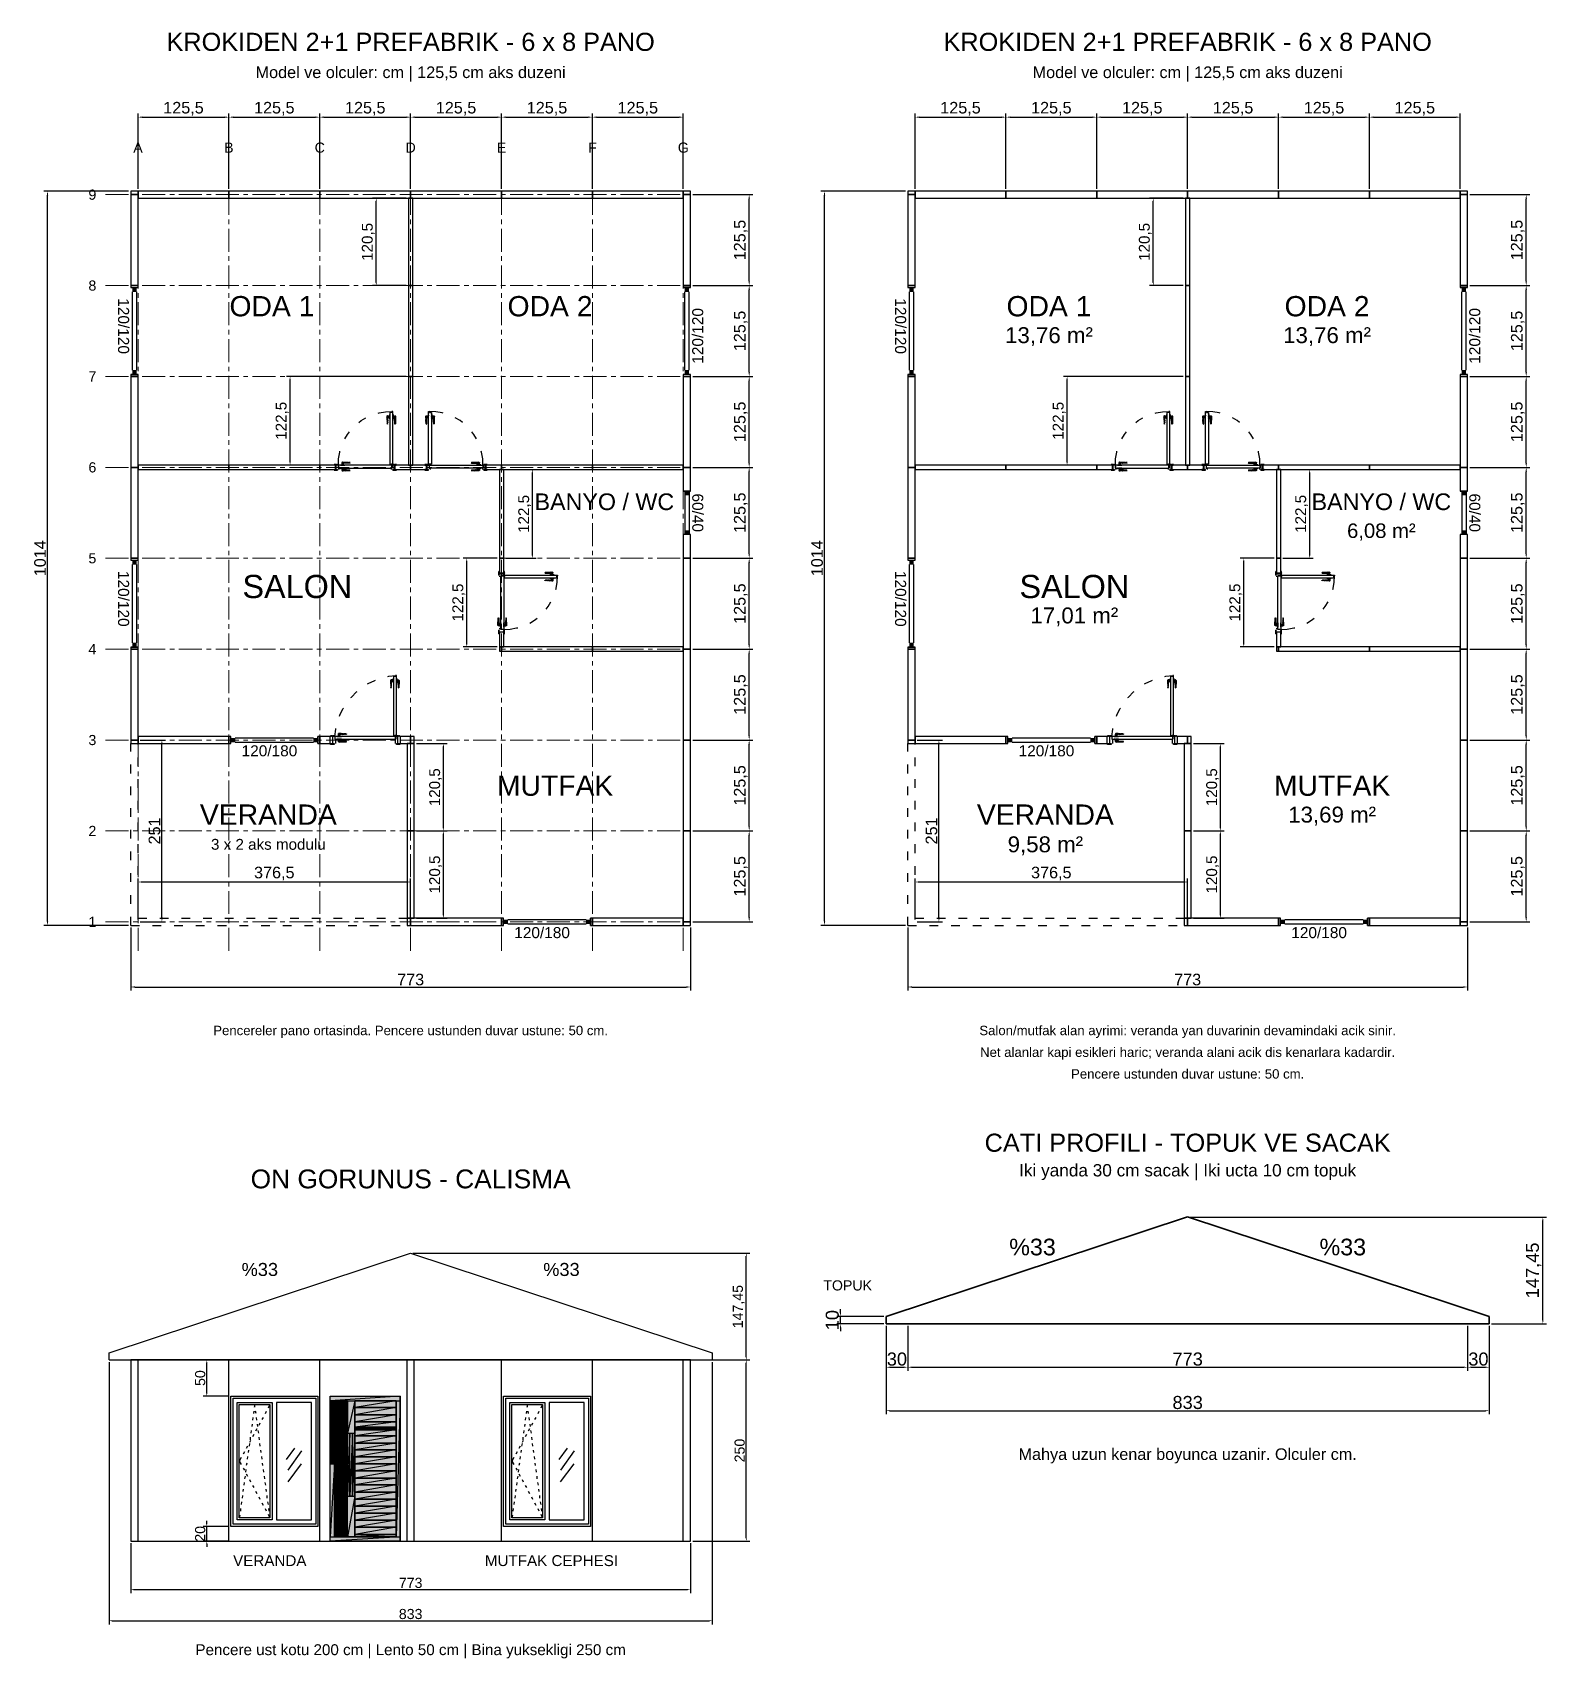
# Model space of a CAD drawing. Header units: centimetres. Extents: x -136 to 1955, y -1012 to 1233.
import ezdxf
from ezdxf.enums import TextEntityAlignment as Align

# ---------------------------------------------------------------- set-up
doc = ezdxf.new("R2010")
doc.units = ezdxf.units.CM
doc.linetypes.add('CENTER', pattern=[50.8, 31.75, -6.35, 6.35, -6.35])
doc.linetypes.add('VERANDA_KESIK', pattern=[30, 12, -18])
doc.layers.add('AKS', color=4, linetype='CENTER', lineweight=13)
for name, color, linetype in [('AKS_YAZI', 4, 'Continuous'), ('CATI_GORUNUS', 7, 'Continuous'), ('CATI_OLCU', 4, 'Continuous'), ('CATI_YAZI', 7, 'Continuous'), ('DIS_DUVAR_100', 30, 'Continuous'), ('IC_DUVAR_60', 30, 'Continuous'), ('IC_KAPILAR', 7, 'Continuous'), ('KOSE_PROFIL_100', 8, 'Continuous'), ('KOSE_PROFIL_60', 8, 'Continuous'), ('ODA_ADLARI', 7, 'Continuous'), ('OLCULER', 7, 'Continuous'), ('ON_CATI', 7, 'Continuous'), ('ON_DERZ', 8, 'Continuous'), ('ON_DOGRAMA', 4, 'Continuous'), ('ON_GORUNUS', 7, 'Continuous'), ('ON_OLCU', 4, 'Continuous'), ('ON_TOPUK', 1, 'Continuous'), ('ON_YAZI', 7, 'Continuous'), ('OZEL_PANEL_OLCU_CM', 3, 'Continuous'), ('PENCERE', 10, 'Continuous'), ('VERANDA_PROFIL_100', 1, 'VERANDA_KESIK')]:
    doc.layers.add(name, color=color, linetype=linetype)
doc.styles.get("Standard").update_dxf_attribs({"font": 'Arial.ttf'})
doc.dimstyles.new('ISO-25', dxfattribs={"dimtxt": 2.5, "dimasz": 2.5, "dimexe": 1.25, "dimexo": 0.625, "dimtad": 1, "dimtxsty": 'Standard', "dimcen": 2.5, "dimadec": 0, "dimazin": 0, "dimtfac": 1, "dimtmove": 0, "dimatfit": 3, "dimfxl": 1, "dimarcsym": 0})

msp = doc.modelspace()

# ---------------------------------------------------------------- texts
at = {"layer": 'AKS_YAZI'}
for s, p in [('A', (10, 1074)), ('B', (135.5, 1074)), ('C', (261, 1074)), ('D', (386.5, 1074)), ('E', (512, 1074)), ('F', (637.5, 1074)), ('G', (763, 1074)), ('9', (-53, 1009)), ('8', (-53, 883.5)), ('7', (-53, 758)), ('6', (-53, 632.5)), ('5', (-53, 507)), ('4', (-53, 381.5)), ('3', (-53, 256)), ('2', (-53, 130.5)), ('1', (-53, 5))]:
    msp.add_text(s, height=14, dxfattribs=at).set_placement(p, align=Align.MIDDLE_CENTER)
at = {"layer": 'CATI_YAZI'}
for s, height, p in [('CATI PROFILI - TOPUK VE SACAK', 25, (1459.5, -300)), ('Iki yanda 30 cm sacak | Iki ucta 10 cm topuk', 17, (1459.5, -338)), ('%33', 23, (1245.25, -444)), ('%33', 23, (1673.75, -444)), ('TOPUK', 14, (990, -497)), ('Mahya uzun kenar boyunca uzanir. Olculer cm.', 16, (1459.5, -730))]:
    msp.add_text(s, height=height, dxfattribs=at).set_placement(p, align=Align.MIDDLE_CENTER)
at = {"layer": 'ODA_ADLARI'}
for s, height, p in [('KROKIDEN 2+1 PREFABRIK - 6 x 8 PANO', 25, (386.5, 1220)), ('KROKIDEN 2+1 PREFABRIK - 6 x 8 PANO', 25, (1459.5, 1220)), ('Model ve olculer: cm | 125,5 cm aks duzeni', 16, (386.5, 1178)), ('Model ve olculer: cm | 125,5 cm aks duzeni', 16, (1459.5, 1178)), ('ODA 1', 28, (195, 855)), ('ODA 2', 28, (579, 855)), ('ODA 1', 28, (1268, 855)), ('ODA 2', 28, (1652, 855)), ('13,76 m²', 22, (1268, 815)), ('13,76 m²', 22, (1652, 815)), ('BANYO / WC', 23, (654, 585)), ('BANYO / WC', 23, (1727, 585)), ('6,08 m²', 20, (1727, 545)), ('SALON', 32, (230, 468)), ('SALON', 32, (1303, 468)), ('17,01 m²', 22, (1303, 428)), ('MUTFAK', 28, (586, 193)), ('MUTFAK', 28, (1659, 193)), ('VERANDA', 28, (190, 153)), ('VERANDA', 28, (1263, 153)), ('13,69 m²', 22, (1659, 153)), ('3 x 2 aks modulu', 15, (190, 112)), ('9,58 m²', 22, (1263, 112)), ('Pencereler pano ortasinda. Pencere ustunden duvar ustune: 50 cm.', 13, (386.5, -145)), ('Salon/mutfak alan ayrimi: veranda yan duvarinin devamindaki acik sinir.', 13, (1459.5, -145)), ('Net alanlar kapi esikleri haric; veranda alani acik dis kenarlara kadardir.', 13, (1459.5, -175)), ('Pencere ustunden duvar ustune: 50 cm.', 13, (1459.5, -205))]:
    msp.add_text(s, height=height, dxfattribs=at).set_placement(p, align=Align.MIDDLE_CENTER)
at = {"layer": 'ON_YAZI'}
for s, height, p in [('ON GORUNUS - CALISMA', 26, (386.5, -350)), ('%33', 18, (178.25, -475)), ('%33', 18, (594.75, -475)), ('VERANDA', 15, (192, -877)), ('MUTFAK CEPHESI', 15, (581, -877)), ('Pencere ust kotu 200 cm | Lento 50 cm | Bina yuksekligi 250 cm', 15, (386.5, -1000))]:
    msp.add_text(s, height=height, dxfattribs=at).set_placement(p, align=Align.MIDDLE_CENTER)

# ---------------------------------------------------------------- blocks, each defined once
blk = doc.blocks.new('DIS_H_1255_100')
blk.add_lwpolyline([(0, 0), (125.5, 0), (125.5, 10), (0, 10)], close=True)
blk = doc.blocks.new('kaynak-pencere-120180')
at = {"layer": 'PENCERE', "color": 1}
for p, q in [((53839.9, 6703.8), (53839.9, 6713.8)), ((53959.9, 6703.8), (53959.9, 6713.8)), ((53845.9, 6711.8), (53953.9, 6711.8)), ((53845.9, 6705.8), (53953.9, 6705.8))]:
    blk.add_line(p, q, dxfattribs=at)
for points in [[(53839.9, 6705.8), (53845.9, 6705.8), (53839.9, 6711.8), (53845.9, 6711.8)], [(53959.9, 6705.8), (53953.9, 6705.8), (53959.9, 6711.8), (53953.9, 6711.8)]]:
    blk.add_solid(points, dxfattribs=at)
at = {"layer": 'PENCERE', "color": 0, "lineweight": 25}
blk.add_text('120/180', height=15.22, dxfattribs=at).set_placement((53854.7, 6686.3))
blk = doc.blocks.new('KROKI_P120180_H_1255_100')
for points in [[(0, 0), (2.8, 0), (2.8, 10), (0, 10)], [(122.8, 0), (125.5, 0), (125.5, 10), (122.8, 10)]]:
    blk.add_lwpolyline(points, close=True)
blk.add_blockref('kaynak-pencere-120180', (-53837.1, -6703.8))
blk = doc.blocks.new('DIS_V_1255_100')
blk.add_lwpolyline([(0, 0), (10, 0), (10, 125.5), (0, 125.5)], close=True)
blk = doc.blocks.new('kaynak-pencere-120120')
at = {"layer": 'PENCERE', "color": 1}
for p, q in [((53387, 8192.9), (53397, 8192.9)), ((53389, 8186.9), (53389, 8078.9)), ((53395, 8186.9), (53395, 8078.9)), ((53387, 8072.9), (53397, 8072.9))]:
    blk.add_line(p, q, dxfattribs=at)
for points in [[(53389, 8192.9), (53389, 8186.9), (53395, 8192.9), (53395, 8186.9)], [(53389, 8072.9), (53389, 8078.9), (53395, 8072.9), (53395, 8078.9)]]:
    blk.add_solid(points, dxfattribs=at)
at = {"layer": 'PENCERE', "color": 0, "lineweight": 25}
blk.add_text('120/120', height=15.22, rotation=270, dxfattribs=at).set_placement((53369.5, 8178))
blk = doc.blocks.new('KROKI_P120120_V_1255_100')
for points in [[(0, 122.8), (10, 122.8), (10, 125.5), (0, 125.5)], [(0, 0), (10, 0), (10, 2.8), (0, 2.8)]]:
    blk.add_lwpolyline(points, close=True)
blk.add_blockref('kaynak-pencere-120120', (-53387, -8070.1))
blk = doc.blocks.new('kaynak-pencere-6040')
at = {"layer": 'PENCERE', "color": 1}
for p, q in [((53375.9, 7992.3), (53385.9, 7992.3)), ((53377.9, 7932.3), (53377.9, 7992.3)), ((53383.9, 7932.3), (53383.9, 7992.3)), ((53375.9, 7932.3), (53385.9, 7932.3))]:
    blk.add_line(p, q, dxfattribs=at)
for points in [[(53377.9, 7992.3), (53377.9, 7986.3), (53383.9, 7992.3), (53383.9, 7986.3)], [(53377.9, 7932.3), (53377.9, 7938.3), (53383.9, 7932.3), (53383.9, 7938.3)]]:
    blk.add_solid(points, dxfattribs=at)
at = {"layer": 'PENCERE', "color": 0, "lineweight": 25}
blk.add_text('60/40', height=15.22, rotation=90, dxfattribs=at).set_placement((53373.5, 7935.6))
blk = doc.blocks.new('KROKI_P6040_V_1255_100')
for points in [[(0, 92.8), (10, 92.8), (10, 125.5), (0, 125.5)], [(0, 0), (10, 0), (10, 32.8), (0, 32.8)]]:
    blk.add_lwpolyline(points, close=True)
blk.add_blockref('kaynak-pencere-6040', (-53375.9, -7899.5))
blk = doc.blocks.new('VER_BAG_100_50')
blk.add_lwpolyline([(0, 0), (10, 0), (10, 5), (0, 5)], close=True)
blk = doc.blocks.new('VER_V_1205_100')
blk.add_lwpolyline([(0, 0), (10, 0), (10, 120.5), (0, 120.5)], close=True)
blk = doc.blocks.new('VER_BAG_50_100')
blk.add_lwpolyline([(0, 0), (5, 0), (5, 10), (0, 10)], close=True)
blk = doc.blocks.new('IC_H_1255_60')
blk.add_lwpolyline([(0, 0), (125.5, 0), (125.5, 6), (0, 6)], close=True)
blk = doc.blocks.new('kaynak-ic-kapi')
at = {"color": 133, "linetype": 'Continuous', "lineweight": 25, "true_color": 0x6ec1dd}
for p, q in [((54328.4, 7919), (54328.4, 7993.2)), ((54320.5, 7985.9), (54320.8, 7986.7)), ((54320.8, 7985.9), (54320.5, 7986.1)), ((54321.3, 7986.1), (54320.5, 7986.1)), ((54320.5, 7985.9), (54320.5, 7985.9)), ((54320.5, 7985.9), (54320.5, 7985.9)), ((54320.8, 7985.9), (54320.5, 7985.6)), ((54320.5, 7985.9), (54321.1, 7985)), ((54321.3, 7985.6), (54320.5, 7985.6)), ((54320.5, 7985.6), (54320.8, 7976)), ((54320.8, 7985), (54320.5, 7984.7)), ((54320.5, 7985), (54320.5, 7984.7)), ((54320.8, 7984.7), (54320.5, 7984.7)), ((54320.5, 7984.4), (54320.8, 7984.4)), ((54321.1, 7984.4), (54320.5, 7983.6)), ((54320.8, 7984.2), (54320.5, 7984.4)), ((54320.8, 7984.4), (54320.5, 7984.4)), ((54320.5, 7984.2), (54320.5, 7984.4)), ((54320.5, 7983.3), (54321.1, 7984.2)), ((54320.5, 7983.3), (54321.6, 7983.3)), ((54320.5, 7983.3), (54320.5, 7983.3)), ((54320.8, 7983.3), (54320.5, 7983.3)), ((54320.8, 7983.3), (54320.5, 7983)), ((54321.3, 7983.3), (54320.5, 7983.3)), ((54320.5, 7983), (54320.5, 7983)), ((54321.3, 7983), (54320.5, 7983)), ((54320.5, 7983), (54321.1, 7982.5)), ((54320.8, 7982.5), (54320.5, 7982.2)), ((54320.8, 7982.2), (54320.5, 7982.2)), ((54320.5, 7982.2), (54320.5, 7982.2)), ((54320.5, 7981.9), (54320.8, 7981.9)), ((54320.8, 7981.3), (54320.5, 7981.6)), ((54320.8, 7981.6), (54320.5, 7981.6)), ((54320.5, 7981.6), (54320.5, 7981.6)), ((54320.5, 7980.8), (54321.1, 7981.3)), ((54320.8, 7980.5), (54320.5, 7980.8)), ((54321.3, 7980.8), (54320.5, 7980.8)), ((54320.5, 7980.5), (54321.6, 7980.5)), ((54320.8, 7980.5), (54320.5, 7980.5)), ((54321.3, 7980.5), (54320.5, 7980.5)), ((54320.8, 7984.7), (54321.3, 7985.6)), ((54320.8, 7985), (54321.1, 7985)), ((54320.8, 7984.4), (54320.8, 7984.7)), ((54321.1, 7984.7), (54320.8, 7984.7)), ((54320.8, 7984.4), (54320.8, 7984.4)), ((54321.1, 7984.4), (54320.8, 7984.2)), ((54320.8, 7984.2), (54321.1, 7984.2)), ((54320.8, 7984.2), (54321.3, 7983.3)), ((54320.8, 7982.2), (54321.3, 7983)), ((54320.8, 7982.5), (54321.1, 7982.5)), ((54320.8, 7981.9), (54320.8, 7982.2)), ((54321.1, 7981.9), (54320.8, 7982.2)), ((54320.8, 7981.9), (54320.8, 7981.6)), ((54321.1, 7981.9), (54320.8, 7981.6)), ((54320.8, 7981.6), (54321.3, 7980.8)), ((54320.8, 7981.3), (54321.1, 7981.3)), ((54320.8, 7979.6), (54321.3, 7980.5)), ((54320.8, 7980.2), (54321.1, 7979.6)), ((54321.1, 7979.4), (54320.8, 7979.6)), ((54321.1, 7979.4), (54320.8, 7979.6)), ((54320.8, 7979.6), (54320.8, 7979.6)), ((54320.8, 7979.6), (54321.1, 7979.6)), ((54320.8, 7979.4), (54320.8, 7979.4)), ((54320.8, 7979.4), (54320.8, 7979.4)), ((54320.8, 7979.4), (54320.8, 7979.1)), ((54320.8, 7979.4), (54320.8, 7979.4)), ((54321.1, 7979.1), (54320.8, 7978.8)), ((54320.8, 7979.1), (54320.8, 7979.1)), ((54320.8, 7978.8), (54321.1, 7978.8)), ((54320.8, 7978.5), (54321.1, 7978.8)), ((54320.8, 7978.8), (54321.3, 7978.2)), ((54321.3, 7978.2), (54320.8, 7978.2)), ((54320.8, 7978), (54321.6, 7978)), ((54321.3, 7977.7), (54320.8, 7977.7)), ((54320.8, 7976.8), (54321.3, 7977.7)), ((54320.8, 7977.4), (54321.1, 7977.1)), ((54320.8, 7977.1), (54321.1, 7977.1)), ((54321.1, 7976.8), (54320.8, 7976.8)), ((54320.8, 7976.5), (54320.8, 7976.5)), ((54321.1, 7976.5), (54320.8, 7976.3)), ((54320.8, 7976.5), (54320.8, 7976.5)), ((54320.8, 7976.5), (54320.8, 7976.5)), ((54321.1, 7976.5), (54320.8, 7976.3)), ((54320.8, 7976.3), (54321.1, 7976.3)), ((54320.8, 7976), (54321.1, 7976.3)), ((54320.8, 7976.3), (54321.3, 7975.7)), ((54321.1, 7986.7), (54321.3, 7986.1)), ((54321.6, 7985.9), (54321.1, 7984.7)), ((54321.1, 7984.7), (54321.3, 7984.7)), ((54321.1, 7984.4), (54321.9, 7984.4)), ((54321.1, 7984.4), (54321.3, 7984.4)), ((54321.1, 7981.9), (54321.6, 7981.9)), ((54321.1, 7981.9), (54321.3, 7981.9)), ((54321.1, 7981.9), (54321.3, 7981.9)), ((54321.1, 7979.4), (54321.6, 7979.4)), ((54321.1, 7979.4), (54321.3, 7979.4)), ((54321.6, 7978.2), (54321.1, 7979.1)), ((54321.1, 7979.1), (54321.3, 7979.1)), ((54321.6, 7977.7), (54321.1, 7976.8)), ((54321.1, 7976.8), (54321.3, 7976.8)), ((54321.1, 7976.5), (54321.3, 7976.5)), ((54321.1, 7976.5), (54321.3, 7976.5)), ((54321.1, 7976), (54321.1, 7976)), ((54321.1, 7975.7), (54321.3, 7975.7)), ((54321.6, 7985.9), (54321.3, 7986.7)), ((54321.3, 7986.7), (54321.6, 7986.4)), ((54323.6, 7986.7), (54321.3, 7986.7)), ((54321.3, 7986.4), (54321.3, 7986.1)), ((54321.3, 7986.4), (54321.6, 7986.4)), ((54321.6, 7985.9), (54321.3, 7986.1)), ((54321.6, 7985.9), (54321.3, 7985.6)), ((54321.3, 7985.3), (54321.3, 7985.6)), ((54321.3, 7985.3), (54321.6, 7985.3)), ((54321.3, 7984.7), (54321.6, 7985.3)), ((54321.3, 7984.4), (54321.3, 7984.7)), ((54322.2, 7984.7), (54321.3, 7984.7)), ((54321.3, 7984.4), (54321.3, 7984.4)), ((54321.9, 7984.4), (54321.3, 7984.4)), ((54321.3, 7984.4), (54321.6, 7983.6)), ((54321.3, 7976), (54321.9, 7984.4)), ((54321.3, 7983.6), (54321.3, 7983.3)), ((54321.3, 7983.6), (54321.6, 7983.6)), ((54321.6, 7983.3), (54321.3, 7983.3)), ((54321.6, 7983.3), (54321.3, 7983)), ((54321.3, 7982.7), (54321.3, 7983)), ((54321.3, 7982.7), (54321.6, 7982.7)), ((54321.3, 7981.9), (54321.6, 7982.7)), ((54321.3, 7981.9), (54321.3, 7982.2)), ((54321.6, 7982.2), (54321.3, 7982.2)), ((54321.3, 7981.9), (54321.3, 7981.6)), ((54321.3, 7981.9), (54321.6, 7981.1)), ((54321.6, 7981.6), (54321.3, 7981.6)), ((54321.3, 7981.1), (54321.3, 7980.8)), ((54321.3, 7981.1), (54321.6, 7981.1)), ((54321.6, 7980.5), (54321.3, 7980.8)), ((54321.6, 7980.5), (54321.3, 7980.5)), ((54321.3, 7980.2), (54321.3, 7980.5)), ((54321.3, 7980.2), (54321.6, 7980.2)), ((54321.3, 7979.4), (54321.6, 7979.9)), ((54321.3, 7979.4), (54321.3, 7979.4)), ((54321.3, 7979.4), (54321.3, 7979.1)), ((54321.6, 7979.4), (54321.3, 7979.4)), ((54321.6, 7979.1), (54321.3, 7979.1)), ((54321.3, 7979.1), (54321.6, 7978.5)), ((54321.6, 7978), (54321.3, 7978.2)), ((54321.3, 7978.2), (54321.3, 7978.2)), ((54321.3, 7978.2), (54321.6, 7978.2)), ((54321.6, 7978), (54321.3, 7977.7)), ((54321.3, 7977.4), (54321.3, 7977.7)), ((54321.3, 7977.4), (54321.6, 7977.4)), ((54321.3, 7976.8), (54321.6, 7977.1)), ((54321.3, 7976.5), (54321.3, 7976.8)), ((54321.6, 7976.8), (54321.3, 7976.8)), ((54321.3, 7976.5), (54321.3, 7976.3)), ((54321.3, 7976.5), (54321.3, 7976.3)), ((54321.3, 7976.3), (54321.3, 7976.3)), ((54321.3, 7976), (54321.3, 7976)), ((54321.6, 7986.1), (54321.9, 7986.7)), ((54321.9, 7985.9), (54321.6, 7986.1)), ((54321.9, 7985.9), (54321.6, 7985.6)), ((54321.6, 7985.6), (54322.2, 7984.7)), ((54321.6, 7983.6), (54321.9, 7983.9)), ((54321.9, 7983.3), (54321.6, 7983.6)), ((54321.6, 7983), (54321.6, 7982.7)), ((54321.6, 7982.7), (54321.6, 7982.7)), ((54321.6, 7980.8), (54321.6, 7981.1)), ((54321.6, 7980.8), (54321.6, 7980.8)), ((54322.2, 7986.7), (54321.9, 7985.9)), ((54321.9, 7985.9), (54322.5, 7986.7)), ((54322.5, 7984.7), (54321.9, 7985.9)), ((54321.9, 7985.9), (54321.9, 7985.9)), ((54321.9, 7985.9), (54321.9, 7985.9)), ((54321.9, 7985.9), (54322.5, 7985)), ((54323.6, 7984.7), (54321.9, 7984.7)), ((54321.9, 7984.4), (54321.9, 7984.4)), ((54322.2, 7986.7), (54322.2, 7986.7)), ((54322.2, 7986.7), (54322.5, 7986.7)), ((54322.2, 7985.9), (54322.2, 7986.1)), ((54323, 7986.1), (54322.2, 7986.1)), ((54322.2, 7985.9), (54322.2, 7985.6)), ((54323, 7985.6), (54322.2, 7985.6)), ((54322.2, 7985), (54322.2, 7984.7)), ((54322.2, 7985), (54322.5, 7985)), ((54322.2, 7984.7), (54322.2, 7984.7)), ((54322.5, 7986.7), (54322.8, 7986.1)), ((54322.5, 7984.7), (54322.8, 7985.6)), ((54322.5, 7984.7), (54322.5, 7984.7)), ((54323, 7986.4), (54322.8, 7986.1)), ((54323, 7985.3), (54322.8, 7985.6)), ((54322.8, 7984.7), (54323.3, 7985.3)), ((54322.8, 7984.7), (54322.8, 7984.7)), ((54323.6, 7984.7), (54322.8, 7984.7)), ((54323, 7986.7), (54323.3, 7986.4)), ((54323, 7986.4), (54323.3, 7986.4)), ((54323, 7985.9), (54323, 7986.1)), ((54323, 7985.9), (54323, 7985.6)), ((54323, 7985.3), (54323.3, 7985.3)), ((54323.3, 7986.1), (54323.6, 7986.7)), ((54323.3, 7985.9), (54323.3, 7986.1)), ((54323.3, 7985.9), (54323.6, 7985.9)), ((54323.3, 7985.9), (54323.6, 7985.9)), ((54323.3, 7985.9), (54323.3, 7985.6)), ((54323.3, 7985.9), (54323.6, 7985.9)), ((54323.3, 7985.6), (54323.6, 7984.7)), ((54323.6, 7987.3), (54323.9, 7987.3)), ((54323.9, 7986.7), (54323.6, 7987)), ((54323.9, 7987), (54323.6, 7987)), ((54323.6, 7987), (54323.6, 7987)), ((54323.6, 7987), (54323.6, 7984.4)), ((54323.9, 7985.9), (54323.6, 7986.1)), ((54323.9, 7986.1), (54323.6, 7986.1)), ((54323.6, 7985.9), (54323.9, 7985.9)), ((54323.9, 7985.9), (54323.6, 7985.6)), ((54323.6, 7985.9), (54323.6, 7985.6)), ((54323.9, 7985.6), (54323.6, 7985.6)), ((54323.6, 7985.6), (54323.9, 7985.3)), ((54323.9, 7985), (54323.6, 7984.7)), ((54323.9, 7984.7), (54323.6, 7984.7)), ((54323.6, 7984.7), (54323.6, 7984.7)), ((54323.6, 7984.4), (54323.9, 7984.4)), ((54323.9, 7984.4), (54323.6, 7984.4)), ((54324.4, 7988.7), (54323.9, 7988.7)), ((54323.9, 7988.7), (54323.9, 7982.7)), ((54324.4, 7988.7), (54323.9, 7988.7)), ((54323.9, 7988.4), (54324.4, 7988.4)), ((54324.4, 7988.4), (54323.9, 7988.4)), ((54323.9, 7987.5), (54324.4, 7988.4)), ((54323.9, 7987.8), (54323.9, 7987.5)), ((54324.2, 7987.3), (54323.9, 7987.5)), ((54323.9, 7987.5), (54323.9, 7987.5)), ((54323.9, 7987.3), (54323.9, 7987.3)), ((54323.9, 7987.3), (54324.4, 7987.3)), ((54323.9, 7987.3), (54323.9, 7987)), ((54323.9, 7987.3), (54323.9, 7987.3)), ((54323.9, 7987.3), (54323.9, 7987)), ((54323.9, 7987.3), (54323.9, 7987.3)), ((54324.2, 7987), (54323.9, 7987)), ((54323.9, 7987), (54324.4, 7986.1)), ((54323.9, 7987), (54323.9, 7987)), ((54323.9, 7986.7), (54323.9, 7986.7)), ((54323.9, 7986.4), (54323.9, 7986.7)), ((54324.4, 7986.1), (54323.9, 7986.1)), ((54323.9, 7985.9), (54324.4, 7985.9)), ((54324.4, 7985.6), (54323.9, 7985.6)), ((54323.9, 7984.7), (54324.4, 7985.6)), ((54323.9, 7985.3), (54323.9, 7985)), ((54323.9, 7985), (54323.9, 7985)), ((54323.9, 7984.4), (54323.9, 7984.7)), ((54323.9, 7984.4), (54323.9, 7984.7)), ((54324.2, 7984.7), (54323.9, 7984.7)), ((54323.9, 7984.4), (54324.4, 7984.4)), ((54323.9, 7984.4), (54323.9, 7984.4)), ((54323.9, 7984.4), (54323.9, 7984.2)), ((54323.9, 7984.4), (54323.9, 7984.4)), ((54324.2, 7984.4), (54323.9, 7984.2)), ((54323.9, 7984.4), (54323.9, 7984.4)), ((54323.9, 7984.2), (54323.9, 7984.2)), ((54323.9, 7983.9), (54323.9, 7984.2)), ((54323.9, 7984.2), (54324.4, 7983.3)), ((54323.9, 7984.2), (54323.9, 7984.2)), ((54323.9, 7983.3), (54324.4, 7983.3)), ((54324.4, 7983.3), (54323.9, 7983.3)), ((54324.4, 7983), (54323.9, 7983)), ((54324.4, 7982.7), (54323.9, 7982.7)), ((54324.4, 7987.8), (54324.2, 7987.3)), ((54324.2, 7987.3), (54324.4, 7987.3)), ((54324.4, 7986.4), (54324.2, 7987)), ((54324.2, 7987), (54324.4, 7987)), ((54324.4, 7985.3), (54324.2, 7984.7)), ((54324.2, 7984.7), (54324.4, 7984.7)), ((54324.4, 7983.9), (54324.2, 7984.4)), ((54324.2, 7984.4), (54324.4, 7984.4)), ((54324.2, 7982.7), (54324.4, 7983)), ((54324.4, 7991.8), (54324.4, 7920.2)), ((54324.4, 7988.7), (54324.4, 7988.7)), ((54324.4, 7988.7), (54324.4, 7988.7)), ((54324.4, 7988.4), (54324.4, 7988.4)), ((54324.4, 7987.3), (54324.4, 7987.5)), ((54324.4, 7987.3), (54324.4, 7987.3)), ((54324.4, 7987.3), (54324.4, 7987.3)), ((54324.4, 7987), (54324.4, 7987)), ((54324.4, 7987), (54324.4, 7987)), ((54324.4, 7987), (54324.4, 7987)), ((54324.4, 7986.1), (54324.4, 7986.1)), ((54324.4, 7985.6), (54324.4, 7985.6)), ((54324.4, 7984.7), (54324.4, 7984.7)), ((54324.4, 7984.7), (54324.4, 7984.7)), ((54324.4, 7984.7), (54324.4, 7984.7)), ((54324.4, 7984.4), (54324.4, 7984.4)), ((54324.4, 7984.4), (54324.4, 7984.4)), ((54324.4, 7984.4), (54324.4, 7984.4)), ((54324.4, 7983.3), (54324.4, 7983.3)), ((54324.4, 7983), (54324.4, 7983)), ((54329, 7988.7), (54328.4, 7988.7)), ((54328.4, 7988.4), (54329, 7988.4)), ((54329, 7988.4), (54328.4, 7988.4)), ((54328.4, 7987.5), (54329, 7988.1)), ((54328.4, 7987.8), (54328.7, 7987.5)), ((54328.7, 7987.3), (54328.4, 7987.5)), ((54328.7, 7987.3), (54328.4, 7987.5)), ((54328.4, 7987.5), (54328.7, 7987.5)), ((54328.4, 7987.3), (54328.4, 7987.3)), ((54328.4, 7987.3), (54328.4, 7987.3)), ((54328.4, 7987.3), (54328.4, 7987)), ((54328.7, 7987), (54328.4, 7987)), ((54328.4, 7987), (54329, 7986.1)), ((54328.4, 7986.7), (54328.7, 7986.7)), ((54328.4, 7986.4), (54328.7, 7986.7)), ((54329, 7986.1), (54328.4, 7986.1)), ((54328.4, 7985.9), (54329, 7985.9)), ((54329, 7985.6), (54328.4, 7985.6)), ((54328.4, 7984.7), (54329, 7985.6)), ((54328.4, 7985.3), (54328.7, 7985)), ((54328.4, 7985), (54328.7, 7985)), ((54328.4, 7984.4), (54328.4, 7984.7)), ((54328.7, 7984.7), (54328.4, 7984.7)), ((54328.4, 7984.4), (54328.4, 7984.4)), ((54328.7, 7984.4), (54328.4, 7984.2)), ((54328.4, 7984.4), (54328.4, 7984.4)), ((54328.7, 7984.4), (54328.4, 7984.2)), ((54328.4, 7984.2), (54328.7, 7984.2)), ((54328.4, 7983.9), (54328.7, 7984.2)), ((54328.4, 7984.2), (54329, 7983.6)), ((54328.4, 7983.3), (54329, 7983.3)), ((54329, 7983.3), (54328.4, 7983.3)), ((54329, 7983), (54328.4, 7983)), ((54328.7, 7987.3), (54329, 7987.3)), ((54328.7, 7987.3), (54329, 7987.3)), ((54329, 7986.7), (54328.7, 7987)), ((54328.7, 7987), (54329, 7987)), ((54329, 7985), (54328.7, 7984.7)), ((54328.7, 7984.7), (54329, 7984.7)), ((54328.7, 7984.4), (54329, 7984.4)), ((54328.7, 7984.4), (54329, 7984.4)), ((54329, 7987.3), (54329.2, 7987.3)), ((54329, 7987.3), (54329, 7987.3)), ((54329, 7987.3), (54329, 7987)), ((54329, 7987.3), (54329, 7987.3)), ((54329, 7987), (54329, 7987)), ((54329.2, 7987), (54329, 7987)), ((54329, 7987), (54329.2, 7986.4)), ((54329, 7987), (54329, 7987)), ((54329, 7986.4), (54329, 7986.1)), ((54329, 7986.4), (54329.2, 7986.4)), ((54329.2, 7985.9), (54329, 7986.1)), ((54329, 7986.1), (54329, 7986.1)), ((54329, 7986.1), (54329, 7986.1)), ((54329, 7985.9), (54329.2, 7985.9)), ((54329.2, 7985.9), (54329, 7985.6)), ((54329.2, 7985.6), (54329, 7985)), ((54329, 7985.3), (54329, 7985.6)), ((54329, 7985.6), (54329, 7985.6)), ((54329, 7985.6), (54329, 7985.6)), ((54329, 7985.3), (54329.2, 7985.3)), ((54329, 7984.7), (54329.2, 7985.3)), ((54329, 7984.7), (54329, 7984.7)), ((54329, 7984.4), (54329, 7984.7)), ((54329.2, 7984.7), (54329, 7984.7)), ((54329, 7984.4), (54329.2, 7984.4)), ((54329, 7984.4), (54329, 7984.4)), ((54329, 7984.4), (54329, 7984.4)), ((54329.2, 7984.4), (54329, 7984.4)), ((54329, 7984.4), (54329, 7984.2)), ((54329, 7984.4), (54329, 7984.4)), ((54329, 7984.2), (54329, 7984.2)), ((54329, 7982.7), (54329, 7982.7)), ((54329.2, 7987), (54329.2, 7984.4)), ((54329.2, 7986.1), (54329.5, 7986.7)), ((54329.2, 7986.7), (54331.5, 7986.7)), ((54329.2, 7986.4), (54329.2, 7986.4)), ((54329.5, 7985.9), (54329.2, 7986.1)), ((54329.2, 7985.9), (54330.6, 7985.9)), ((54329.2, 7985.9), (54329.2, 7985.6)), ((54329.2, 7985.9), (54329.2, 7985.9)), ((54329.5, 7985.9), (54329.2, 7985.6)), ((54329.2, 7985.6), (54329.8, 7984.7)), ((54329.2, 7985.3), (54329.2, 7985.3)), ((54329.2, 7985.3), (54329.2, 7985.3)), ((54329.8, 7984.7), (54329.2, 7984.7)), ((54329.2, 7984.7), (54330.6, 7984.7)), ((54329.8, 7986.7), (54329.5, 7985.9)), ((54329.5, 7985.9), (54330.1, 7986.7)), ((54330.1, 7984.7), (54329.5, 7985.9)), ((54329.5, 7985.9), (54329.5, 7985.9)), ((54329.5, 7985.9), (54329.5, 7985.9)), ((54329.5, 7985.9), (54330.1, 7985)), ((54329.8, 7986.7), (54329.8, 7986.7)), ((54329.8, 7986.7), (54330.1, 7986.7)), ((54329.8, 7985.9), (54329.8, 7986.1)), ((54330.6, 7986.1), (54329.8, 7986.1)), ((54329.8, 7985.9), (54329.8, 7985.6)), ((54330.6, 7985.6), (54329.8, 7985.6)), ((54329.8, 7985), (54329.8, 7984.7)), ((54329.8, 7985), (54330.1, 7985)), ((54329.8, 7984.7), (54329.8, 7984.7)), ((54330.1, 7986.7), (54330.4, 7986.1)), ((54330.1, 7984.7), (54330.4, 7985.6)), ((54330.1, 7984.7), (54330.1, 7984.7)), ((54330.6, 7986.4), (54330.4, 7986.1)), ((54330.6, 7985.3), (54330.4, 7985.6)), ((54330.4, 7984.7), (54330.9, 7985.3)), ((54330.4, 7984.7), (54330.4, 7984.7)), ((54331.5, 7984.7), (54330.4, 7984.7)), ((54330.6, 7986.7), (54330.9, 7986.4)), ((54330.6, 7986.4), (54330.9, 7986.4)), ((54330.6, 7985.9), (54330.6, 7986.1)), ((54330.6, 7985.9), (54330.6, 7985.6)), ((54330.6, 7985.3), (54330.9, 7985.3)), ((54330.6, 7984.4), (54330.6, 7984.4)), ((54330.9, 7986.1), (54331.2, 7986.7)), ((54330.9, 7985.9), (54330.9, 7986.1)), ((54330.9, 7985.9), (54332.3, 7985.9)), ((54330.9, 7985.9), (54331.2, 7985.9)), ((54330.9, 7985.9), (54330.9, 7985.6)), ((54330.9, 7985.9), (54331.2, 7985.9)), ((54330.9, 7985.6), (54331.2, 7984.7)), ((54331.5, 7984.4), (54330.9, 7983.6)), ((54331.5, 7984.4), (54330.9, 7984.4)), ((54330.9, 7983.9), (54331.2, 7984.4)), ((54331.2, 7976), (54330.9, 7984.4)), ((54330.9, 7983.3), (54332.3, 7983.3)), ((54330.9, 7983.3), (54331.2, 7983.3)), ((54331.5, 7981.9), (54330.9, 7983)), ((54330.9, 7983), (54331.2, 7983)), ((54330.9, 7982.5), (54331.2, 7982.2)), ((54331.2, 7985.9), (54331.5, 7986.7)), ((54331.5, 7985.9), (54331.2, 7986.1)), ((54332.1, 7986.1), (54331.2, 7986.1)), ((54331.5, 7985.9), (54331.2, 7985.6)), ((54331.2, 7985.9), (54331.5, 7985)), ((54332.1, 7985.6), (54331.2, 7985.6)), ((54331.5, 7985), (54331.2, 7984.7)), ((54331.5, 7984.2), (54331.2, 7984.4)), ((54331.2, 7983.3), (54331.5, 7984.2)), ((54331.5, 7983.3), (54331.2, 7983.3)), ((54331.5, 7983.3), (54331.2, 7983)), ((54332.1, 7983.3), (54331.2, 7983.3)), ((54332.1, 7983), (54331.2, 7983)), ((54331.2, 7983), (54331.5, 7982.5)), ((54331.5, 7982.5), (54331.2, 7982.2)), ((54331.5, 7982.2), (54331.2, 7982.2)), ((54331.5, 7981.9), (54331.2, 7981.1)), ((54331.5, 7981.3), (54331.2, 7981.6)), ((54331.5, 7981.6), (54331.2, 7981.6)), ((54331.2, 7981.3), (54331.2, 7981.6)), ((54331.2, 7980.8), (54331.5, 7981.3)), ((54331.2, 7980.8), (54331.2, 7980.8)), ((54331.5, 7980.5), (54331.2, 7980.8)), ((54332.1, 7980.8), (54331.2, 7980.8)), ((54331.2, 7980.5), (54332.1, 7980.5)), ((54331.2, 7980.5), (54331.2, 7980.5)), ((54331.5, 7980.5), (54331.2, 7980.5)), ((54332.1, 7980.5), (54331.2, 7980.5)), ((54331.2, 7980.5), (54331.5, 7979.6)), ((54331.5, 7979.4), (54331.2, 7979.9)), ((54331.5, 7979.6), (54331.2, 7979.4)), ((54331.2, 7979.6), (54331.2, 7979.4)), ((54331.5, 7979.4), (54331.2, 7978.5)), ((54331.5, 7979.4), (54331.2, 7979.4)), ((54331.5, 7978.8), (54331.2, 7979.1)), ((54331.5, 7979.1), (54331.2, 7979.1)), ((54331.2, 7979.1), (54331.2, 7979.1)), ((54331.2, 7978.2), (54331.5, 7978.8)), ((54331.5, 7978), (54331.2, 7978.2)), ((54332.1, 7978.2), (54331.2, 7978.2)), ((54331.2, 7978), (54332.1, 7978)), ((54331.5, 7978), (54331.2, 7977.7)), ((54332.1, 7977.7), (54331.2, 7977.7)), ((54331.2, 7977.7), (54331.5, 7977.1)), ((54331.5, 7976.5), (54331.2, 7977.1)), ((54331.5, 7977.1), (54331.2, 7976.8)), ((54331.5, 7976.8), (54331.2, 7976.8)), ((54331.5, 7976.5), (54331.2, 7976)), ((54331.5, 7976.3), (54331.2, 7976.3)), ((54331.5, 7976.3), (54331.2, 7976.3)), ((54331.5, 7986.7), (54331.5, 7986.7)), ((54331.5, 7986.7), (54331.5, 7986.7)), ((54331.5, 7984.7), (54332.1, 7985.6)), ((54331.5, 7985), (54331.5, 7985)), ((54331.5, 7984.4), (54331.5, 7984.7)), ((54331.8, 7984.7), (54331.5, 7984.7)), ((54331.5, 7984.4), (54331.5, 7984.4)), ((54331.8, 7984.4), (54331.5, 7984.2)), ((54331.5, 7984.2), (54331.5, 7984.2)), ((54331.5, 7984.2), (54332.1, 7983.3)), ((54331.5, 7982.2), (54332.1, 7983)), ((54331.5, 7982.5), (54331.5, 7982.5)), ((54331.5, 7981.9), (54331.5, 7982.2)), ((54331.8, 7981.9), (54331.5, 7982.2)), ((54331.5, 7981.9), (54331.5, 7981.6)), ((54331.8, 7981.9), (54331.5, 7981.6)), ((54331.5, 7981.6), (54332.1, 7980.8)), ((54331.5, 7981.3), (54331.5, 7981.3)), ((54331.5, 7979.6), (54332.1, 7980.5)), ((54331.8, 7979.4), (54331.5, 7979.6)), ((54331.5, 7979.6), (54331.5, 7979.6)), ((54331.5, 7979.4), (54331.5, 7979.4)), ((54331.5, 7979.4), (54331.5, 7979.1)), ((54331.8, 7979.1), (54331.5, 7978.8)), ((54331.5, 7978.8), (54331.5, 7978.8)), ((54331.5, 7978.8), (54332.1, 7978.2)), ((54331.5, 7976.8), (54332.1, 7977.7)), ((54331.5, 7977.1), (54331.5, 7977.1)), ((54331.5, 7976.5), (54331.5, 7976.8)), ((54331.8, 7976.8), (54331.5, 7976.8)), ((54331.5, 7976.5), (54331.5, 7976.3)), ((54331.8, 7976.5), (54331.5, 7976.3)), ((54331.5, 7976.3), (54331.5, 7976.3)), ((54331.5, 7975.7), (54331.5, 7976.3)), ((54331.5, 7976.3), (54331.8, 7975.7)), ((54331.5, 7976), (54331.5, 7976)), ((54331.8, 7975.7), (54331.5, 7975.7)), ((54331.8, 7986.7), (54332.1, 7986.1)), ((54332.3, 7985.9), (54331.8, 7984.7)), ((54331.8, 7984.7), (54332.1, 7984.7)), ((54332.3, 7983.3), (54331.8, 7984.4)), ((54331.8, 7984.4), (54332.1, 7984.4)), ((54332.3, 7983), (54331.8, 7981.9)), ((54332.1, 7981.1), (54331.8, 7981.9)), ((54331.8, 7981.9), (54332.1, 7981.9)), ((54331.8, 7981.9), (54332.1, 7981.9)), ((54332.1, 7980.2), (54331.8, 7979.4)), ((54331.8, 7979.4), (54332.1, 7979.4)), ((54332.1, 7978.5), (54331.8, 7979.1)), ((54331.8, 7979.1), (54332.1, 7979.1)), ((54332.1, 7977.4), (54331.8, 7976.8)), ((54331.8, 7976.8), (54332.1, 7976.8)), ((54332.1, 7976), (54331.8, 7976.5)), ((54331.8, 7976.5), (54332.1, 7976.5)), ((54331.8, 7976), (54331.8, 7976)), ((54332.3, 7985.9), (54332.1, 7986.7)), ((54332.1, 7986.4), (54332.1, 7986.1)), ((54332.1, 7986.4), (54332.3, 7986.4)), ((54332.3, 7985.9), (54332.1, 7986.1)), ((54332.3, 7985.9), (54332.1, 7985.6)), ((54332.1, 7985.3), (54332.1, 7985.6)), ((54332.3, 7985.6), (54332.1, 7976)), ((54332.1, 7985.3), (54332.3, 7985.3)), ((54332.1, 7984.7), (54332.3, 7985.3)), ((54332.1, 7984.4), (54332.1, 7984.7)), ((54332.3, 7984.7), (54332.1, 7984.7)), ((54332.1, 7984.4), (54332.1, 7984.4)), ((54332.3, 7984.4), (54332.1, 7984.4)), ((54332.1, 7984.4), (54332.3, 7983.9)), ((54332.1, 7983.6), (54332.1, 7983.3)), ((54332.1, 7983.6), (54332.3, 7983.6)), ((54332.3, 7983.3), (54332.1, 7983.3)), ((54332.3, 7983.3), (54332.1, 7983)), ((54332.1, 7982.7), (54332.1, 7983)), ((54332.1, 7982.7), (54332.3, 7982.7)), ((54332.1, 7981.9), (54332.3, 7982.5)), ((54332.1, 7981.9), (54332.1, 7982.2)), ((54332.3, 7982.2), (54332.1, 7982.2)), ((54332.1, 7981.9), (54332.1, 7981.6)), ((54332.1, 7981.9), (54332.1, 7981.3)), ((54332.3, 7981.6), (54332.1, 7981.6)), ((54332.1, 7981.1), (54332.1, 7980.8)), ((54332.1, 7981.1), (54332.1, 7981.1)), ((54332.1, 7980.8), (54332.1, 7980.8)), ((54332.1, 7980.5), (54332.1, 7980.5)), ((54332.1, 7980.2), (54332.1, 7980.5)), ((54332.1, 7980.2), (54332.1, 7980.2)), ((54332.1, 7979.4), (54332.1, 7979.6)), ((54332.1, 7979.4), (54332.1, 7979.4)), ((54332.1, 7979.4), (54332.1, 7979.4)), ((54332.1, 7979.1), (54332.1, 7979.1)), ((54332.1, 7979.1), (54332.1, 7979.1)), ((54332.1, 7979.1), (54332.1, 7978.8)), ((54332.1, 7978.2), (54332.1, 7978.2)), ((54332.1, 7977.7), (54332.1, 7977.7)), ((54332.1, 7976.8), (54332.1, 7976.8)), ((54332.1, 7976.5), (54332.1, 7976.5)), ((54332.3, 7985.6), (54332.3, 7985.6)), ((54332.3, 7985.6), (54332.3, 7985.3)), ((54247.5, 7919.9), (54248.3, 7919.9)), ((54248.3, 7919.6), (54247.5, 7919.6)), ((54248.3, 7912.3), (54247.5, 7912.3)), ((54247.5, 7912), (54248.3, 7912)), ((54248.6, 7919.9), (54248, 7919)), ((54248.3, 7919.3), (54248, 7919.6)), ((54248.6, 7912), (54248, 7912.8)), ((54248.3, 7912.3), (54248, 7912.3)), ((54248.3, 7919.9), (54248.3, 7919.6)), ((54248.3, 7919.3), (54248.6, 7919.3)), ((54248.3, 7919), (54248.6, 7919.3)), ((54248.3, 7912.8), (54248.6, 7912.3)), ((54248.3, 7912.3), (54248.3, 7912)), ((54248.3, 7912.3), (54248.6, 7912.3)), ((54249.2, 7919), (54248.6, 7919.9)), ((54248.6, 7919.9), (54248.6, 7919.6)), ((54248.6, 7919.9), (54248.9, 7919.9)), ((54248.6, 7919.6), (54248.9, 7919)), ((54249.2, 7912.8), (54248.6, 7912)), ((54248.6, 7912.3), (54248.9, 7912.8)), ((54249.2, 7919.9), (54248.9, 7919.6)), ((54248.9, 7919.9), (54249.4, 7919)), ((54249.7, 7919.6), (54248.9, 7919.6)), ((54249.2, 7919), (54248.9, 7919)), ((54249.2, 7912.8), (54248.9, 7912.8)), ((54248.9, 7912), (54249.4, 7912.8)), ((54249.2, 7912), (54248.9, 7912.3)), ((54249.7, 7912.3), (54248.9, 7912.3)), ((54249.2, 7919.9), (54249.2, 7919.9)), ((54249.2, 7919), (54249.7, 7919.6)), ((54249.2, 7919), (54249.4, 7919)), ((54249.2, 7912.8), (54249.4, 7912.8)), ((54249.2, 7912.8), (54249.7, 7912.3)), ((54249.2, 7912), (54249.2, 7912)), ((54250, 7919.9), (54249.4, 7919)), ((54250, 7912), (54249.4, 7912.8)), ((54250, 7919.9), (54249.7, 7919.6)), ((54249.7, 7919.3), (54249.7, 7919.6)), ((54249.7, 7919.3), (54250, 7919.3)), ((54249.7, 7919), (54250, 7919.3)), ((54249.7, 7912.8), (54250, 7912.3)), ((54250, 7912), (54249.7, 7912.3)), ((54249.7, 7912.3), (54249.7, 7912.3)), ((54249.7, 7912.3), (54250, 7912.3)), ((54250.6, 7919), (54250, 7919.9)), ((54250, 7919.9), (54250, 7919.9)), ((54250, 7919.9), (54250, 7919.6)), ((54250, 7919.9), (54250.3, 7919.9)), ((54250, 7919.6), (54250.3, 7919)), ((54250.6, 7912.8), (54250, 7912)), ((54250, 7912.3), (54250.3, 7912.8)), ((54250, 7912), (54250, 7912.3)), ((54250, 7912), (54250, 7912)), ((54250, 7912), (54250.3, 7912)), ((54250.3, 7919.9), (54250.9, 7919)), ((54250.3, 7912.8), (54250.3, 7919)), ((54250.3, 7912), (54250.9, 7912.8)), ((54250.6, 7919.9), (54250.6, 7919.9)), ((54250.6, 7919.9), (54250.6, 7919.6)), ((54251.4, 7919.6), (54250.6, 7919.6)), ((54250.6, 7919), (54250.6, 7919)), ((54250.6, 7919), (54250.9, 7919)), ((54250.6, 7912.8), (54250.6, 7912.8)), ((54250.6, 7912.8), (54250.9, 7912.8)), ((54250.6, 7912), (54250.6, 7912.3)), ((54251.4, 7912.3), (54250.6, 7912.3)), ((54250.6, 7912), (54250.6, 7912)), ((54250.9, 7919), (54251.1, 7919.6)), ((54250.9, 7912.8), (54251.1, 7912.3)), ((54251.7, 7919.9), (54251.1, 7919)), ((54251.4, 7919.3), (54251.1, 7919.6)), ((54251.7, 7912), (54251.1, 7912.8)), ((54251.4, 7912.3), (54251.1, 7912.3)), ((54251.4, 7919.9), (54251.4, 7919.9)), ((54251.4, 7919.9), (54251.4, 7919.6)), ((54251.7, 7919.9), (54251.4, 7919.6)), ((54251.4, 7919.6), (54252, 7919)), ((54251.4, 7919.3), (54251.7, 7919.3)), ((54251.4, 7919), (54251.7, 7919.3)), ((54251.4, 7912.3), (54252, 7912.8)), ((54251.4, 7912.8), (54251.7, 7912.3)), ((54251.4, 7912), (54251.4, 7912.3)), ((54251.7, 7912), (54251.4, 7912.3)), ((54251.4, 7912.3), (54251.7, 7912.3)), ((54251.4, 7912), (54251.4, 7912)), ((54252.3, 7919), (54251.7, 7919.9)), ((54251.7, 7919.9), (54252.3, 7919.9)), ((54251.7, 7919.9), (54252, 7919.9)), ((54252.3, 7912.8), (54251.7, 7912)), ((54251.7, 7912), (54252.3, 7912)), ((54251.7, 7912), (54252, 7912)), ((54252, 7919.9), (54252, 7919.9)), ((54252, 7919.9), (54252, 7919.6)), ((54252, 7919.9), (54252.3, 7919)), ((54252.3, 7919.6), (54252, 7919.6)), ((54252, 7919), (54252, 7919)), ((54252, 7919), (54252.3, 7919)), ((54252, 7912.8), (54252, 7912.8)), ((54252, 7912.8), (54252.3, 7912.8)), ((54252, 7912), (54252.3, 7912.8)), ((54252, 7912), (54252, 7912.3)), ((54252.3, 7912.3), (54252, 7912.3)), ((54252, 7912), (54252, 7912)), ((54252.3, 7919), (54252.3, 7919)), ((54252.3, 7912.8), (54252.3, 7912.8)), ((54327.5, 7919), (54253.4, 7919)), ((54253.4, 7919), (54253.4, 7914.8)), ((54253.4, 7914.8), (54327.3, 7914.8)), ((54254.2, 7914.8), (54254.2, 7912.8)), ((54256.8, 7919), (54256.5, 7919.3)), ((54256.5, 7919.3), (54262.4, 7919.3)), ((54256.8, 7919), (54256.5, 7919)), ((54256.5, 7919), (54256.5, 7919)), ((54256.5, 7914.8), (54256.5, 7914.8)), ((54256.8, 7914.5), (54256.5, 7914.8)), ((54257.3, 7914.8), (54256.5, 7914.8)), ((54256.5, 7914.8), (54256.5, 7914.8)), ((54256.5, 7914.8), (54256.5, 7914.5)), ((54256.5, 7914.5), (54256.5, 7914.5)), ((54256.8, 7914.5), (54256.5, 7914.5)), ((54256.5, 7914.5), (54256.5, 7914.5)), ((54256.8, 7919), (54257.1, 7919.3)), ((54256.8, 7919.3), (54257.1, 7919)), ((54256.8, 7919), (54257.1, 7919)), ((54257.3, 7919.3), (54257.1, 7919)), ((54257.3, 7919), (54257.6, 7919.3)), ((54257.6, 7914.5), (54257.3, 7914.8)), ((54257.3, 7914.8), (54257.3, 7914.8)), ((54257.3, 7914.8), (54257.3, 7914.8)), ((54257.6, 7914.5), (54257.3, 7914.5)), ((54257.6, 7919.3), (54257.9, 7919)), ((54257.9, 7914.8), (54257.6, 7914.8)), ((54257.6, 7914.8), (54257.6, 7914.8)), ((54257.6, 7914.8), (54257.9, 7914.8)), ((54257.6, 7914.5), (54257.6, 7914.5)), ((54257.6, 7914.5), (54257.6, 7914.5)), ((54257.6, 7914.5), (54257.9, 7914.5)), ((54257.9, 7919.3), (54257.9, 7919.6)), ((54257.9, 7919.6), (54258.2, 7919.3)), ((54257.9, 7919.6), (54257.9, 7919.3)), ((54258.2, 7919), (54257.9, 7919.3)), ((54257.9, 7914.8), (54258.2, 7914.8)), ((54257.9, 7914.5), (54258.2, 7914.5)), ((54257.9, 7914.2), (54257.9, 7914.5)), ((54258.2, 7919.6), (54258.2, 7919.6)), ((54259, 7919.6), (54258.2, 7919.6)), ((54258.2, 7919.6), (54260.7, 7919.6)), ((54258.2, 7919.6), (54258.2, 7919.6)), ((54258.2, 7919.3), (54258.5, 7919)), ((54258.2, 7919), (54258.2, 7919)), ((54258.2, 7919), (54258.5, 7919)), ((54258.2, 7914.5), (54258.2, 7914.8)), ((54259, 7914.8), (54258.2, 7914.8)), ((54258.2, 7914.2), (54258.2, 7914.5)), ((54258.2, 7914.5), (54258.2, 7914.2)), ((54259, 7914.2), (54258.2, 7914.2)), ((54258.2, 7914.2), (54258.2, 7914.2)), ((54258.2, 7914.2), (54260.7, 7914.2)), ((54258.5, 7922.4), (54259, 7922.4)), ((54259, 7922.4), (54258.5, 7922.4)), ((54258.5, 7921.6), (54258.8, 7922.4)), ((54258.5, 7921.9), (54258.5, 7921.6)), ((54258.5, 7919.6), (54258.5, 7921.9)), ((54258.5, 7921.3), (54258.5, 7921.6)), ((54258.5, 7921.6), (54258.5, 7921.6)), ((54258.5, 7921.3), (54258.5, 7921.3)), ((54258.5, 7921.3), (54258.8, 7921.3)), ((54258.5, 7921), (54258.5, 7920.7)), ((54258.5, 7921), (54258.8, 7921)), ((54258.5, 7920.7), (54258.5, 7920.7)), ((54258.5, 7920.7), (54258.5, 7920.7)), ((54258.5, 7920.7), (54258.8, 7920.2)), ((54259, 7920.2), (54258.5, 7920.2)), ((54258.5, 7919.9), (54259, 7919.9)), ((54258.5, 7919), (54258.8, 7919.3)), ((54258.5, 7913.7), (54258.8, 7914.2)), ((54258.5, 7914.2), (54258.5, 7912)), ((54258.5, 7913.4), (54258.5, 7913.7)), ((54258.5, 7913.7), (54258.5, 7913.7)), ((54258.5, 7913.7), (54258.5, 7913.7)), ((54258.5, 7913.4), (54258.5, 7913.4)), ((54258.5, 7913.4), (54258.8, 7913.4)), ((54259.3, 7912), (54258.5, 7913.1)), ((54258.5, 7913.1), (54258.5, 7912.8)), ((54258.5, 7913.1), (54258.8, 7913.1)), ((54258.5, 7912.8), (54258.5, 7912.8)), ((54258.5, 7912.8), (54258.5, 7912.8)), ((54258.5, 7912.8), (54258.8, 7912.3)), ((54259, 7912.3), (54258.5, 7912.3)), ((54258.5, 7912), (54259, 7912)), ((54259, 7911.7), (54258.5, 7911.7)), ((54258.5, 7911.4), (54258.8, 7911.7)), ((54258.8, 7922.7), (54258.8, 7922.7)), ((54259, 7922.7), (54258.8, 7922.7)), ((54258.8, 7922.7), (54258.8, 7922.7)), ((54259, 7922.1), (54258.8, 7922.4)), ((54258.8, 7921.3), (54259.3, 7922.1)), ((54259, 7921.3), (54258.8, 7921.3)), ((54259, 7921.3), (54258.8, 7921)), ((54259.6, 7921.3), (54258.8, 7921.3)), ((54259.6, 7921), (54258.8, 7921)), ((54258.8, 7921), (54259.3, 7920.2)), ((54259, 7920.2), (54258.8, 7920.2)), ((54259, 7919.3), (54258.8, 7919.6)), ((54258.8, 7919.3), (54258.8, 7919.6)), ((54259, 7914.8), (54258.8, 7914.8)), ((54258.8, 7914.8), (54258.8, 7914.8)), ((54259, 7914.2), (54258.8, 7914.2)), ((54258.8, 7914.2), (54258.8, 7914.2)), ((54258.8, 7913.4), (54259.3, 7914.2)), ((54259, 7913.4), (54258.8, 7913.4)), ((54259, 7913.4), (54258.8, 7913.1)), ((54259.6, 7913.4), (54258.8, 7913.4)), ((54259.6, 7913.1), (54258.8, 7913.1)), ((54258.8, 7913.1), (54259.3, 7912.3)), ((54259, 7912.3), (54258.8, 7912.3)), ((54259, 7911.4), (54258.8, 7911.7)), ((54259, 7922.7), (54259.3, 7923)), ((54259, 7922.4), (54259, 7922.7)), ((54259.3, 7922.7), (54259, 7922.7)), ((54259, 7922.4), (54259, 7922.4)), ((54259.3, 7922.4), (54259, 7922.1)), ((54259, 7922.1), (54259.3, 7922.1)), ((54259, 7922.1), (54259.6, 7921.3)), ((54259, 7920.2), (54259.6, 7921)), ((54259, 7919.9), (54259, 7920.2)), ((54259.3, 7919.9), (54259, 7920.2)), ((54259, 7920.2), (54259.3, 7920.2)), ((54259, 7919.9), (54259, 7919.6)), ((54259, 7919.6), (54259.3, 7919.3)), ((54259, 7919.3), (54259.3, 7919.3)), ((54259, 7919), (54259.3, 7919.3)), ((54259, 7914.5), (54259, 7914.8)), ((54259.3, 7914.8), (54259, 7914.8)), ((54259, 7914.5), (54259, 7914.2)), ((54259.3, 7914.5), (54259, 7914.5)), ((54259, 7914.2), (54259, 7914.5)), ((54259, 7914.2), (54259.3, 7914.5)), ((54259, 7914.2), (54259.3, 7914.2)), ((54259, 7914.2), (54259.3, 7914.2)), ((54259, 7912.3), (54259.6, 7913.1)), ((54259, 7912), (54259, 7912.3)), ((54259.3, 7912), (54259, 7912.3)), ((54259, 7912.3), (54259.3, 7912.3)), ((54259, 7912), (54259, 7911.7)), ((54259.3, 7911.7), (54259, 7911.7)), ((54259, 7911.7), (54259.6, 7910.9)), ((54259, 7911.4), (54259.3, 7911.4)), ((54259, 7911.1), (54259.3, 7911.4)), ((54259.3, 7923), (54259.3, 7922.7)), ((54259.3, 7923), (54269.2, 7922.4)), ((54259.3, 7922.7), (54259.6, 7922.7)), ((54259.3, 7922.4), (54259.6, 7922.4)), ((54259.3, 7919.9), (54260.4, 7919.9)), ((54259.3, 7919.9), (54259.6, 7919.9)), ((54259.3, 7919.9), (54259.6, 7919.9)), ((54259.3, 7919.3), (54259.6, 7919)), ((54259.3, 7914.8), (54259.3, 7914.8)), ((54259.3, 7914.8), (54259.6, 7914.8)), ((54259.3, 7914.5), (54259.6, 7914.5)), ((54259.3, 7914.2), (54259.3, 7914.2)), ((54259.3, 7914.2), (54259.6, 7913.4)), ((54259.3, 7912), (54259.6, 7912)), ((54259.9, 7910.9), (54259.3, 7911.7)), ((54259.3, 7911.7), (54259.6, 7911.7)), ((54259.3, 7910.9), (54269.2, 7911.4)), ((54259.6, 7922.7), (54259.6, 7923)), ((54259.6, 7922.4), (54259.6, 7922.7)), ((54260.4, 7922.7), (54259.6, 7922.7)), ((54259.6, 7922.4), (54259.6, 7922.4)), ((54260.4, 7922.4), (54259.6, 7922.4)), ((54259.6, 7922.4), (54259.9, 7921.6)), ((54259.6, 7921.6), (54259.6, 7921.3)), ((54259.6, 7921.6), (54259.9, 7921.6)), ((54259.9, 7921.3), (54259.6, 7921.3)), ((54259.9, 7921.3), (54259.6, 7921)), ((54259.6, 7920.7), (54259.6, 7921)), ((54259.6, 7920.7), (54259.9, 7920.7)), ((54259.6, 7919.9), (54259.9, 7920.7)), ((54259.6, 7919.9), (54259.6, 7920.2)), ((54260.4, 7920.2), (54259.6, 7920.2)), ((54259.6, 7919.9), (54259.6, 7919.6)), ((54259.6, 7919.9), (54259.6, 7919.6)), ((54260.4, 7919.6), (54259.6, 7919.6)), ((54259.6, 7919), (54259.6, 7919)), ((54259.6, 7919), (54259.9, 7919)), ((54259.6, 7914.5), (54259.6, 7914.8)), ((54260.4, 7914.8), (54259.6, 7914.8)), ((54259.6, 7914.8), (54259.6, 7914.8)), ((54259.6, 7914.2), (54259.6, 7914.5)), ((54259.6, 7914.5), (54259.6, 7914.5)), ((54259.6, 7914.5), (54259.9, 7914.2)), ((54259.9, 7913.4), (54259.6, 7914.2)), ((54260.4, 7914.2), (54259.6, 7914.2)), ((54259.6, 7913.7), (54259.6, 7913.4)), ((54259.6, 7913.7), (54259.9, 7913.7)), ((54259.9, 7913.4), (54259.6, 7913.4)), ((54259.9, 7913.4), (54259.6, 7913.1)), ((54259.6, 7912.8), (54259.6, 7913.1)), ((54259.6, 7912.8), (54259.9, 7912.8)), ((54259.6, 7912), (54259.9, 7912.8)), ((54259.6, 7912), (54259.6, 7912.3)), ((54260.4, 7912.3), (54259.6, 7912.3)), ((54259.6, 7912), (54259.6, 7911.7)), ((54260.4, 7911.7), (54259.6, 7911.7)), ((54259.6, 7911.7), (54259.9, 7911.1)), ((54259.6, 7911.1), (54259.6, 7910.9)), ((54259.6, 7911.1), (54259.9, 7911.1)), ((54259.9, 7921.6), (54260.4, 7922.4)), ((54260.2, 7921.3), (54259.9, 7921.6)), ((54260.2, 7921), (54259.9, 7920.7)), ((54259.9, 7920.7), (54260.4, 7920.2)), ((54259.9, 7913.7), (54260.2, 7914.2)), ((54259.9, 7914.2), (54259.9, 7913.7)), ((54260.2, 7913.4), (54259.9, 7913.7)), ((54260.2, 7913.1), (54259.9, 7912.8)), ((54259.9, 7912.8), (54260.4, 7912.3)), ((54259.9, 7910.9), (54260.4, 7911.7)), ((54259.9, 7910.9), (54259.9, 7910.9)), ((54260.2, 7923), (54260.4, 7922.7)), ((54260.7, 7922.4), (54260.2, 7921.3)), ((54260.2, 7921.3), (54260.7, 7922.1)), ((54260.2, 7921.3), (54260.2, 7921.3)), ((54260.4, 7920.4), (54260.2, 7921)), ((54260.2, 7921), (54260.2, 7921)), ((54260.2, 7921), (54260.4, 7921)), ((54260.2, 7914.2), (54260.4, 7914.2)), ((54260.4, 7914), (54260.2, 7913.4)), ((54260.2, 7913.4), (54260.4, 7913.7)), ((54260.2, 7913.4), (54260.2, 7913.4)), ((54260.4, 7912.5), (54260.2, 7913.1)), ((54260.2, 7913.1), (54260.2, 7913.1)), ((54260.2, 7913.1), (54260.4, 7913.1)), ((54260.4, 7923), (54260.4, 7922.7)), ((54260.7, 7922.4), (54260.4, 7922.7)), ((54260.7, 7922.4), (54260.4, 7922.4)), ((54260.4, 7922.1), (54260.4, 7922.4)), ((54260.4, 7922.1), (54260.7, 7922.1)), ((54260.4, 7921.3), (54260.4, 7921.3)), ((54260.4, 7921.3), (54260.4, 7921.3)), ((54260.4, 7919.6), (54260.4, 7921.3)), ((54260.4, 7921), (54260.4, 7921)), ((54260.4, 7921), (54260.4, 7921)), ((54260.4, 7920.2), (54260.4, 7920.2)), ((54260.4, 7919.6), (54260.4, 7919.6)), ((54260.4, 7919.3), (54260.4, 7919.6)), ((54260.4, 7919.3), (54260.7, 7919.3)), ((54260.4, 7919), (54260.7, 7919.3)), ((54260.7, 7914.5), (54260.4, 7914.8)), ((54260.7, 7914.5), (54260.4, 7914.8)), ((54260.4, 7914.8), (54260.4, 7914.8)), ((54260.4, 7914.8), (54260.4, 7914.8)), ((54260.7, 7914.5), (54260.4, 7914.2)), ((54260.4, 7914.2), (54260.4, 7914.2)), ((54260.4, 7914.2), (54260.7, 7914.2)), ((54260.4, 7914.2), (54260.4, 7912.5)), ((54260.4, 7913.4), (54260.4, 7913.4)), ((54260.4, 7913.4), (54260.4, 7913.4)), ((54260.4, 7913.1), (54260.4, 7913.1)), ((54260.4, 7913.1), (54260.4, 7913.1)), ((54260.7, 7912), (54260.4, 7912.3)), ((54260.7, 7912), (54260.4, 7912.3)), ((54260.4, 7912.3), (54260.4, 7912.3)), ((54260.7, 7912), (54260.4, 7911.7)), ((54260.4, 7911.4), (54260.4, 7911.7)), ((54260.4, 7911.4), (54260.7, 7911.4)), ((54260.4, 7910.9), (54260.7, 7911.4)), ((54260.7, 7922.7), (54260.7, 7923)), ((54261, 7922.7), (54260.7, 7922.7)), ((54260.7, 7922.7), (54260.7, 7922.7)), ((54260.7, 7922.7), (54261, 7922.7)), ((54260.7, 7922.4), (54260.7, 7922.1)), ((54260.7, 7922.4), (54261, 7922.4)), ((54260.7, 7922.1), (54261, 7921.6)), ((54269.2, 7921.9), (54260.7, 7921.6)), ((54260.7, 7921.3), (54260.7, 7921.3)), ((54260.7, 7919.6), (54260.7, 7919.6)), ((54260.7, 7919.6), (54260.7, 7919.6)), ((54261, 7914.8), (54260.7, 7914.8)), ((54260.7, 7914.8), (54260.7, 7914.8)), ((54260.7, 7914.8), (54261, 7914.8)), ((54261, 7914.2), (54260.7, 7914.5)), ((54260.7, 7914.5), (54260.7, 7914.2)), ((54260.7, 7914.5), (54261, 7914.5)), ((54260.7, 7914.2), (54260.7, 7914.2)), ((54260.7, 7914.2), (54260.7, 7914.2)), ((54260.7, 7914.2), (54260.7, 7914.2)), ((54260.7, 7912.5), (54260.7, 7912.5)), ((54260.7, 7912), (54260.7, 7912.3)), ((54260.7, 7912.3), (54260.7, 7912.3)), ((54269.2, 7912), (54260.7, 7912.3)), ((54260.7, 7912), (54261, 7912)), ((54261.3, 7910.9), (54260.7, 7911.7)), ((54260.7, 7911.7), (54260.7, 7911.7)), ((54260.7, 7911.7), (54261, 7911.7)), ((54260.7, 7911.7), (54261, 7910.9)), ((54261.3, 7922.4), (54261, 7922.7)), ((54262.1, 7922.7), (54261, 7922.7)), ((54261, 7922.7), (54261.3, 7922.7)), ((54261.3, 7922.4), (54261, 7922.4)), ((54262.1, 7922.4), (54261, 7922.4)), ((54261, 7922.4), (54261.6, 7921.6)), ((54261, 7919.6), (54261, 7919.3)), ((54261.3, 7919), (54261, 7919.3)), ((54261.3, 7914.5), (54261, 7914.8)), ((54262.1, 7914.8), (54261, 7914.8)), ((54261, 7914.8), (54261.3, 7914.8)), ((54261, 7914.5), (54261, 7914.5)), ((54261, 7914.2), (54261, 7914.5)), ((54261.3, 7912), (54261, 7912.3)), ((54262.1, 7912.3), (54261, 7912.3)), ((54261, 7912), (54261.3, 7912.3)), ((54261.3, 7912), (54261, 7911.7)), ((54262.1, 7911.7), (54261, 7911.7)), ((54261, 7911.7), (54261.6, 7911.1)), ((54261.3, 7921.6), (54261.3, 7921.6)), ((54261.3, 7921.6), (54261.6, 7921.6)), ((54261.3, 7919.3), (54261.6, 7919)), ((54261.3, 7919), (54261.3, 7919)), ((54261.3, 7919), (54261.6, 7919)), ((54261.3, 7914.5), (54261.3, 7914.5)), ((54261.3, 7911.1), (54261.3, 7910.9)), ((54261.3, 7911.1), (54261.6, 7911.1)), ((54262.1, 7922.4), (54261.6, 7921.6)), ((54261.6, 7921.6), (54261.9, 7922.4)), ((54261.6, 7919), (54261.9, 7919.3)), ((54261.6, 7910.9), (54261.9, 7911.7)), ((54261.9, 7922.7), (54261.9, 7922.7)), ((54261.9, 7922.7), (54261.9, 7922.7)), ((54262.1, 7922.1), (54261.9, 7922.4)), ((54261.9, 7921.6), (54262.1, 7922.1)), ((54262.1, 7919.3), (54261.9, 7919)), ((54261.9, 7919), (54262.1, 7919.3)), ((54261.9, 7914.8), (54261.9, 7914.8)), ((54261.9, 7914.8), (54261.9, 7914.8)), ((54261.9, 7912.3), (54261.9, 7912.3)), ((54261.9, 7912.3), (54261.9, 7912.3)), ((54262.1, 7912), (54261.9, 7911.1)), ((54262.1, 7911.4), (54261.9, 7911.7)), ((54261.9, 7911.1), (54262.1, 7911.4)), ((54262.1, 7922.4), (54262.1, 7922.7)), ((54262.1, 7922.4), (54262.1, 7922.7)), ((54262.4, 7922.7), (54262.1, 7922.7)), ((54262.1, 7922.4), (54262.1, 7922.4)), ((54262.4, 7922.4), (54262.1, 7922.1)), ((54262.1, 7922.1), (54262.1, 7922.1)), ((54262.1, 7922.1), (54262.4, 7921.6)), ((54262.1, 7914.5), (54262.1, 7914.8)), ((54262.1, 7914.5), (54262.1, 7914.8)), ((54262.4, 7914.8), (54262.1, 7914.8)), ((54262.1, 7914.5), (54262.1, 7914.5)), ((54262.1, 7914.5), (54262.1, 7914.5)), ((54262.1, 7912), (54262.1, 7912.3)), ((54262.1, 7912), (54262.1, 7912.3)), ((54262.4, 7912), (54262.1, 7912.3)), ((54262.1, 7912), (54262.1, 7911.7)), ((54262.4, 7911.7), (54262.1, 7911.7)), ((54262.1, 7911.7), (54262.4, 7911.1)), ((54262.1, 7911.4), (54262.1, 7911.4)), ((54262.4, 7922.7), (54262.4, 7922.7)), ((54262.4, 7922.7), (54262.7, 7922.7)), ((54262.7, 7921.6), (54262.4, 7922.4)), ((54262.4, 7922.4), (54262.7, 7922.4)), ((54262.4, 7919.3), (54262.4, 7919.3)), ((54262.4, 7914.8), (54262.4, 7914.8)), ((54262.4, 7914.8), (54262.4, 7914.8)), ((54262.4, 7914.5), (54262.4, 7914.5)), ((54262.4, 7914.5), (54262.4, 7914.5)), ((54262.4, 7914.5), (54262.4, 7914.5)), ((54262.4, 7912.3), (54262.4, 7912)), ((54262.4, 7912), (54262.7, 7912)), ((54262.7, 7911.1), (54262.4, 7911.7)), ((54262.4, 7911.7), (54262.7, 7911.7)), ((54262.7, 7922.4), (54262.7, 7922.7)), ((54263.5, 7922.7), (54262.7, 7922.7)), ((54262.7, 7922.7), (54262.7, 7922.7)), ((54262.7, 7922.4), (54262.7, 7922.4)), ((54263.5, 7922.4), (54262.7, 7922.4)), ((54262.7, 7922.4), (54263, 7921.6)), ((54262.7, 7921.6), (54262.7, 7921.6)), ((54262.7, 7921.6), (54263, 7921.6)), ((54262.7, 7912), (54262.7, 7912.3)), ((54263.5, 7912.3), (54262.7, 7912.3)), ((54262.7, 7912), (54262.7, 7912.3)), ((54262.7, 7912), (54262.7, 7911.7)), ((54263.5, 7911.7), (54262.7, 7911.7)), ((54262.7, 7911.7), (54263, 7911.1)), ((54262.7, 7911.1), (54262.7, 7911.1)), ((54262.7, 7911.1), (54263, 7911.1)), ((54263, 7921.6), (54263.5, 7922.4)), ((54263, 7911.1), (54263.5, 7911.7)), ((54263.8, 7922.4), (54263.3, 7921.6)), ((54263.3, 7912.3), (54263.5, 7912.3)), ((54263.5, 7922.4), (54263.5, 7922.7)), ((54263.5, 7922.7), (54263.5, 7922.7)), ((54263.5, 7922.7), (54263.5, 7922.7)), ((54263.5, 7922.4), (54263.5, 7922.4)), ((54263.5, 7922.1), (54263.5, 7922.4)), ((54263.5, 7922.1), (54263.8, 7922.1)), ((54263.5, 7921.6), (54263.8, 7922.1)), ((54263.8, 7912), (54263.5, 7912.3)), ((54263.5, 7912), (54263.5, 7912.3)), ((54263.5, 7912.3), (54263.5, 7912.3)), ((54263.5, 7912), (54263.5, 7911.7)), ((54263.5, 7911.4), (54263.5, 7911.7)), ((54263.5, 7911.4), (54263.8, 7911.4)), ((54263.5, 7911.1), (54263.8, 7911.4)), ((54263.8, 7922.7), (54263.8, 7922.7)), ((54263.8, 7922.7), (54263.8, 7922.7)), ((54263.8, 7922.7), (54264.1, 7922.7)), ((54263.8, 7922.4), (54263.8, 7922.1)), ((54263.8, 7922.4), (54264.1, 7922.4)), ((54263.8, 7922.1), (54264.1, 7921.6)), ((54263.8, 7912), (54263.8, 7912.3)), ((54263.8, 7912), (54264.1, 7912)), ((54264.4, 7911.1), (54263.8, 7911.7)), ((54263.8, 7911.7), (54263.8, 7911.7)), ((54263.8, 7911.7), (54264.1, 7911.7)), ((54263.8, 7911.7), (54264.1, 7911.1)), ((54264.4, 7922.4), (54264.1, 7922.7)), ((54264.1, 7922.7), (54264.1, 7922.7)), ((54264.4, 7922.4), (54264.1, 7922.4)), ((54265, 7922.4), (54264.1, 7922.4)), ((54264.1, 7922.4), (54264.7, 7921.6)), ((54264.4, 7912), (54264.1, 7912.3)), ((54264.7, 7912.3), (54264.1, 7912.3)), ((54264.1, 7912), (54264.1, 7912.3)), ((54264.4, 7912), (54264.1, 7911.7)), ((54265, 7911.7), (54264.1, 7911.7)), ((54264.1, 7911.7), (54264.4, 7911.1)), ((54264.7, 7921.6), (54265, 7922.4)), ((54264.7, 7911.1), (54265, 7911.7)), ((54265.2, 7922.4), (54265, 7921.6)), ((54265.2, 7922.4), (54265, 7922.4)), ((54265, 7922.1), (54265, 7922.4)), ((54265, 7922.1), (54265.2, 7922.1)), ((54265, 7921.6), (54265.2, 7922.1)), ((54265.2, 7912), (54265, 7912.3)), ((54265.2, 7912), (54265, 7911.1)), ((54265.2, 7912), (54265, 7911.7)), ((54265, 7911.4), (54265, 7911.7)), ((54265, 7911.4), (54265.2, 7911.4)), ((54265.2, 7922.4), (54265.2, 7922.7)), ((54265.2, 7922.4), (54265.2, 7922.7)), ((54265.5, 7922.7), (54265.2, 7922.7)), ((54265.5, 7922.4), (54265.2, 7922.1)), ((54265.2, 7922.1), (54265.5, 7921.6)), ((54265.2, 7912), (54265.2, 7912.3)), ((54265.5, 7912), (54265.2, 7912)), ((54265.5, 7911.7), (54265.2, 7911.7)), ((54265.2, 7911.7), (54265.5, 7911.1)), ((54265.2, 7911.1), (54265.2, 7911.4)), ((54265.5, 7922.7), (54265.5, 7922.7)), ((54265.5, 7922.7), (54265.5, 7922.7)), ((54265.5, 7922.7), (54265.5, 7922.7)), ((54265.8, 7921.6), (54265.5, 7922.4)), ((54265.5, 7922.4), (54265.5, 7922.4)), ((54265.5, 7922.4), (54266.1, 7921.6)), ((54265.5, 7912), (54265.5, 7912)), ((54265.5, 7912), (54265.5, 7912)), ((54265.5, 7912), (54265.8, 7912)), ((54265.8, 7911.1), (54265.5, 7911.7)), ((54265.5, 7911.7), (54265.5, 7911.7)), ((54265.5, 7911.7), (54266.1, 7911.1)), ((54265.8, 7922.4), (54265.8, 7922.7)), ((54265.8, 7922.4), (54265.8, 7922.4)), ((54266.6, 7922.4), (54265.8, 7922.4)), ((54265.8, 7912), (54265.8, 7912)), ((54265.8, 7912), (54265.8, 7911.7)), ((54266.6, 7911.7), (54265.8, 7911.7)), ((54266.1, 7921.6), (54266.4, 7922.4)), ((54266.1, 7911.1), (54266.4, 7911.7)), ((54266.9, 7922.4), (54266.4, 7921.9)), ((54266.6, 7922.1), (54266.4, 7922.4)), ((54266.9, 7912), (54266.4, 7911.1)), ((54266.6, 7911.4), (54266.4, 7911.7)), ((54266.6, 7922.4), (54266.6, 7922.7)), ((54266.6, 7922.4), (54266.6, 7922.4)), ((54266.9, 7922.4), (54266.6, 7922.1)), ((54266.6, 7922.1), (54266.9, 7922.1)), ((54266.6, 7921.9), (54266.9, 7922.1)), ((54266.6, 7922.1), (54266.9, 7921.9)), ((54266.9, 7912), (54266.6, 7912)), ((54266.6, 7912), (54266.6, 7912)), ((54266.6, 7912), (54266.6, 7911.7)), ((54266.9, 7911.7), (54266.6, 7911.7)), ((54266.6, 7911.7), (54266.9, 7911.1)), ((54266.6, 7911.4), (54266.9, 7911.4)), ((54266.6, 7911.1), (54266.9, 7911.4)), ((54266.9, 7922.4), (54268.3, 7922.4)), ((54266.9, 7922.4), (54267.2, 7922.4)), ((54266.9, 7912), (54266.9, 7912)), ((54266.9, 7912), (54267.2, 7912)), ((54267.2, 7911.1), (54266.9, 7911.7)), ((54266.9, 7911.7), (54267.2, 7911.7)), ((54267.2, 7922.4), (54267.2, 7922.4)), ((54267.2, 7922.4), (54267.2, 7922.4)), ((54268.1, 7922.4), (54267.2, 7922.4)), ((54267.2, 7922.4), (54267.5, 7921.9)), ((54267.2, 7912), (54267.2, 7912)), ((54267.2, 7912), (54267.2, 7911.7)), ((54267.2, 7912), (54267.2, 7912)), ((54268.1, 7911.7), (54267.2, 7911.7)), ((54267.2, 7911.7), (54267.5, 7911.1)), ((54267.8, 7921.9), (54268.1, 7922.4)), ((54267.8, 7911.1), (54268.1, 7911.7)), ((54268.3, 7922.4), (54268.1, 7921.9)), ((54268.3, 7922.4), (54268.1, 7922.4)), ((54268.1, 7922.1), (54268.1, 7922.4)), ((54268.1, 7922.1), (54268.3, 7922.1)), ((54268.3, 7912), (54268.1, 7911.4)), ((54268.3, 7912), (54268.1, 7911.7)), ((54268.1, 7911.4), (54268.1, 7911.7)), ((54268.1, 7911.4), (54268.3, 7911.4)), ((54268.6, 7921.9), (54268.3, 7922.4)), ((54268.3, 7922.4), (54268.3, 7922.4)), ((54268.3, 7922.4), (54268.3, 7922.1)), ((54268.3, 7922.4), (54268.6, 7922.4)), ((54268.3, 7921.9), (54268.3, 7922.1)), ((54268.3, 7922.1), (54268.6, 7921.9)), ((54268.3, 7912), (54268.3, 7912)), ((54268.3, 7912), (54268.3, 7912)), ((54268.6, 7911.4), (54268.3, 7911.7)), ((54268.3, 7911.7), (54268.3, 7911.7)), ((54268.3, 7911.7), (54268.6, 7911.7)), ((54268.3, 7911.7), (54268.3, 7911.4)), ((54268.3, 7911.4), (54268.3, 7911.4)), ((54268.9, 7922.4), (54268.6, 7922.4)), ((54269.5, 7922.4), (54268.6, 7922.4)), ((54268.6, 7922.4), (54268.9, 7921.9)), ((54268.9, 7912), (54268.6, 7911.7)), ((54269.5, 7911.7), (54268.6, 7911.7)), ((54268.6, 7911.7), (54268.9, 7911.4)), ((54268.9, 7912), (54268.9, 7912)), ((54269.2, 7921.9), (54269.5, 7922.1)), ((54269.2, 7911.7), (54269.2, 7911.7)), ((54269.2, 7911.4), (54269.5, 7911.4)), ((54269.2, 7911.4), (54269.2, 7911.4)), ((54269.5, 7922.1), (54269.5, 7922.1)), ((54269.5, 7911.4), (54269.5, 7911.7)), ((54325.9, 7919.6), (54329, 7919.6)), ((54326.4, 7914.8), (54326.4, 7912.8)), ((54327.3, 7914.8), (54327.3, 7919)), ((54327.5, 7918.5), (54327.5, 7921)), ((54329, 7919.6), (54328.4, 7919.6)), ((54328.4, 7919.3), (54328.7, 7919)), ((54328.4, 7919), (54328.7, 7919)), ((54328.4, 7912.8), (54328.7, 7912.8)), ((54328.4, 7912.5), (54328.7, 7912.8)), ((54328.4, 7912.8), (54329, 7912.3)), ((54329, 7912.3), (54328.4, 7912.3)), ((54329.2, 7919.9), (54328.7, 7919)), ((54328.7, 7919), (54329, 7919.6)), ((54329.2, 7912), (54328.7, 7912.8)), ((54329.2, 7919.9), (54329, 7919.6)), ((54329, 7919.3), (54329, 7919.6)), ((54329, 7919.3), (54329.2, 7919.3)), ((54329, 7919), (54329.2, 7919.3)), ((54329, 7912.8), (54329.2, 7912.3)), ((54329.2, 7912), (54329, 7912.3)), ((54329, 7912.3), (54329, 7912.3)), ((54329, 7912.3), (54329.2, 7912.3)), ((54329.2, 7919.9), (54329.2, 7919.9)), ((54329.2, 7919.9), (54329.2, 7919.9)), ((54329.5, 7919.9), (54329.2, 7919.6)), ((54329.2, 7919.6), (54329.5, 7919)), ((54329.2, 7912.3), (54329.5, 7912.8)), ((54329.5, 7912), (54329.2, 7912.3)), ((54329.2, 7912), (54329.2, 7912)), ((54329.2, 7912), (54329.2, 7912)), ((54329.8, 7919), (54329.5, 7919.9)), ((54329.5, 7919.9), (54329.5, 7919.9)), ((54329.5, 7919.9), (54330.1, 7919)), ((54329.8, 7912.8), (54329.5, 7912)), ((54329.5, 7912), (54330.1, 7912.8)), ((54329.5, 7912), (54329.5, 7912)), ((54329.8, 7919.9), (54329.8, 7919.9)), ((54329.8, 7919.9), (54329.8, 7919.6)), ((54330.6, 7919.6), (54329.8, 7919.6)), ((54329.8, 7919), (54329.8, 7919)), ((54329.8, 7919), (54330.1, 7919)), ((54329.8, 7912.8), (54329.8, 7912.8)), ((54329.8, 7912.8), (54330.1, 7912.8)), ((54329.8, 7912), (54329.8, 7912.3)), ((54330.6, 7912.3), (54329.8, 7912.3)), ((54329.8, 7912), (54329.8, 7912)), ((54330.1, 7919), (54330.4, 7919.6)), ((54330.1, 7912.8), (54330.4, 7912.3)), ((54330.9, 7919.9), (54330.4, 7919)), ((54330.6, 7919.3), (54330.4, 7919.6)), ((54330.4, 7912.8), (54330.4, 7919)), ((54330.9, 7912), (54330.4, 7912.8)), ((54330.6, 7912.3), (54330.4, 7912.3)), ((54330.6, 7919.9), (54330.6, 7919.9)), ((54330.6, 7919.9), (54330.6, 7919.6)), ((54330.6, 7919.3), (54330.9, 7919.3)), ((54330.6, 7919), (54330.9, 7919.3)), ((54330.6, 7912.8), (54330.9, 7912.3)), ((54330.6, 7912), (54330.6, 7912.3)), ((54330.6, 7912.3), (54330.9, 7912.3)), ((54330.6, 7912), (54330.6, 7912)), ((54331.5, 7919), (54330.9, 7919.9)), ((54330.9, 7919.9), (54330.9, 7919.6)), ((54330.9, 7919.9), (54331.2, 7919.9)), ((54330.9, 7919.6), (54331.2, 7919)), ((54331.5, 7912.8), (54330.9, 7912)), ((54330.9, 7912.3), (54331.2, 7912.8)), ((54330.9, 7912), (54330.9, 7912.3)), ((54330.9, 7912), (54331.2, 7912)), ((54331.5, 7919.9), (54331.2, 7919.9)), ((54331.5, 7919.9), (54331.2, 7919.6)), ((54331.2, 7919.9), (54331.5, 7919)), ((54332.1, 7919.6), (54331.2, 7919.6)), ((54331.5, 7919), (54331.2, 7919)), ((54331.5, 7912.8), (54331.2, 7912.8)), ((54331.2, 7912), (54331.5, 7912.8)), ((54331.5, 7912), (54331.2, 7912.3)), ((54332.1, 7912.3), (54331.2, 7912.3)), ((54331.5, 7919), (54332.1, 7919.6)), ((54331.5, 7919), (54331.5, 7919)), ((54331.5, 7912.8), (54331.5, 7912.8)), ((54331.5, 7912.8), (54332.1, 7912.3)), ((54331.5, 7912), (54331.5, 7912)), ((54332.3, 7919.9), (54331.8, 7919)), ((54332.3, 7912), (54331.8, 7912.8)), ((54332.3, 7919.9), (54332.1, 7919.6)), ((54332.1, 7919.3), (54332.1, 7919.6)), ((54332.1, 7919.3), (54332.3, 7919.3)), ((54332.1, 7919), (54332.3, 7919.3)), ((54332.1, 7912.8), (54332.3, 7912.3)), ((54332.1, 7912.3), (54332.1, 7912.3)), ((54332.1, 7912.3), (54332.3, 7912.3)), ((54332.9, 7919), (54332.3, 7919.9)), ((54332.3, 7919.9), (54332.3, 7919.9)), ((54332.3, 7919.9), (54332.3, 7919.6)), ((54332.3, 7919.9), (54332.6, 7919.9)), ((54332.3, 7919.6), (54332.6, 7919)), ((54332.3, 7912.3), (54332.6, 7912.8)), ((54332.3, 7912), (54332.3, 7912.3)), ((54332.3, 7912), (54332.6, 7912)), ((54332.6, 7919.9), (54333.2, 7919)), ((54332.6, 7912), (54333.2, 7912.8)), ((54332.9, 7919.9), (54332.9, 7919.9)), ((54332.9, 7919.9), (54332.9, 7919.6)), ((54333.5, 7919.6), (54332.9, 7919.6)), ((54332.9, 7919), (54332.9, 7919)), ((54332.9, 7919), (54333.2, 7919)), ((54332.9, 7912.8), (54332.9, 7912.8)), ((54332.9, 7912.8), (54333.2, 7912.8)), ((54332.9, 7912), (54332.9, 7912.3)), ((54333.5, 7912.3), (54332.9, 7912.3)), ((54332.9, 7912), (54332.9, 7912)), ((54333.2, 7919), (54333.5, 7919.3)), ((54333.2, 7912.8), (54333.5, 7912.5)), ((54333.5, 7919), (54333.5, 7919)), ((54333.5, 7912.8), (54333.5, 7912.8))]:
    blk.add_line(p, q, dxfattribs=at)
at = {"color": 7, "linetype": 'Continuous', "lineweight": 25}
for points in [[(54308.4, 7990.9), (54309.8, 7991.2), (54318.5, 7992.6), (54327.5, 7993.2)], [(54281.6, 7977.7), (54285, 7980.5), (54291.5, 7984.2)], [(54262.1, 7955.1), (54266.1, 7961.3), (54268.9, 7965)], [(54253.4, 7919), (54253.7, 7927.8), (54255.4, 7936.8), (54255.6, 7938.2)]]:
    blk.add_lwpolyline(points, dxfattribs=at)
at = {"color": 133, "linetype": 'Continuous', "lineweight": 25, "true_color": 0x6ec1dd}
for points in [[(54328.4, 7993.2), (54327.3, 7993.2), (54327.3, 7991.8), (54324.4, 7991.8)], [(54320.5, 7985.9), (54321.6, 7985.9), (54323, 7985.9)], [(54321.6, 7983.3), (54321.1, 7984.4), (54320.5, 7985.6)], [(54321.6, 7983.3), (54321.1, 7981.9), (54320.5, 7981.3)], [(54321.6, 7980.8), (54321.1, 7981.9), (54320.5, 7982.7)], [(54321.6, 7980.5), (54321.1, 7979.4), (54320.8, 7978.8)], [(54321.3, 7975.7), (54321.1, 7976.5), (54320.8, 7976.8)], [(54323.9, 7987), (54323.6, 7986.4), (54323.3, 7985.9), (54322.5, 7984.7)], [(54323.9, 7984.7), (54323.6, 7985.3), (54323.3, 7985.9), (54322.8, 7986.7)], [(54323.6, 7985.9), (54323.6, 7986.1), (54323.9, 7986.4)], [(54328.4, 7988.7), (54329, 7988.7), (54329, 7982.7), (54328.4, 7982.7)], [(54329, 7987.8), (54328.7, 7987.3), (54328.4, 7987)], [(54329, 7983.9), (54328.7, 7984.4), (54328.4, 7984.7)], [(54329.2, 7985.9), (54329.2, 7986.1), (54329, 7986.7)], [(54331.5, 7984.4), (54330.9, 7985.9), (54330.4, 7986.7)], [(54331.5, 7986.7), (54330.9, 7985.9), (54330.4, 7984.7)], [(54330.9, 7984.4), (54331.5, 7984.4), (54332.3, 7984.4)], [(54331.2, 7981.9), (54331.5, 7981.9), (54332.3, 7981.9)], [(54331.2, 7979.4), (54331.5, 7979.4), (54332.1, 7979.4)], [(54331.2, 7976.5), (54331.5, 7976.5), (54332.1, 7976.5)], [(54247.5, 7919), (54247.5, 7919.9), (54252.3, 7919.9), (54252.3, 7919)], [(54248.6, 7919.9), (54250, 7919.9), (54251.4, 7919.9)], [(54248.6, 7912.3), (54248.6, 7912), (54248.9, 7912)], [(54248.6, 7912), (54250, 7912), (54251.4, 7912)], [(54253.1, 7919), (54253.1, 7914.8), (54254.2, 7914.8)], [(54256.5, 7919.3), (54256.5, 7919), (54262.4, 7919), (54262.4, 7919.3)], [(54256.5, 7914.8), (54262.4, 7914.8), (54262.4, 7914.5), (54256.5, 7914.5)], [(54256.5, 7914.5), (54257.6, 7914.5), (54259, 7914.5)], [(54257.9, 7914.5), (54257.6, 7914.5), (54257.6, 7914.8)], [(54259.3, 7922.4), (54258.5, 7921.3), (54258.5, 7921)], [(54258.5, 7921.3), (54259.9, 7921.3), (54260.4, 7921.3)], [(54259.3, 7919.6), (54259.3, 7919.9), (54258.5, 7921)], [(54259, 7914.2), (54258.5, 7913.4), (54258.5, 7913.1)], [(54258.5, 7913.4), (54259.9, 7913.4), (54260.4, 7913.4)], [(54259.9, 7921.3), (54259.3, 7919.9), (54259, 7919.6), (54259, 7919.3), (54258.8, 7919)], [(54259.9, 7913.4), (54259.3, 7912), (54258.8, 7911.1)], [(54259.9, 7921.3), (54259.3, 7922.4), (54259, 7922.7)], [(54259.3, 7919.9), (54259.3, 7919.6), (54259, 7919.6)], [(54259.6, 7914.2), (54259.3, 7914.5), (54259, 7914.8)], [(54259.3, 7922.4), (54260.7, 7922.4), (54262.1, 7922.4), (54263.5, 7922.4)], [(54259.3, 7919.6), (54259.6, 7919.3), (54259.9, 7919)], [(54259.3, 7914.5), (54260.7, 7914.5), (54262.1, 7914.5), (54262.4, 7914.5)], [(54259.3, 7912), (54260.7, 7912), (54262.1, 7912), (54263.5, 7912)], [(54259.6, 7919.6), (54259.6, 7919.3), (54259.9, 7919)], [(54259.9, 7919), (54260.2, 7919.3), (54260.4, 7919.6)], [(54260.7, 7919.6), (54260.4, 7919.3), (54260.2, 7919)], [(54261, 7912.3), (54260.7, 7912), (54260.2, 7910.9)], [(54261.3, 7921.6), (54260.7, 7922.4), (54260.4, 7923)], [(54260.7, 7914.5), (54260.4, 7914.5), (54260.4, 7914.2)], [(54260.7, 7919.6), (54260.7, 7919.3), (54261, 7919)], [(54263.8, 7912.3), (54263.8, 7912), (54263.3, 7911.1)], [(54264.4, 7921.6), (54263.8, 7922.4), (54263.5, 7922.7)], [(54263.8, 7922.4), (54265.2, 7922.4), (54266.6, 7922.4)], [(54263.8, 7912), (54265.2, 7912), (54266.6, 7912)], [(54267.2, 7921.9), (54266.9, 7922.4), (54266.9, 7922.7)], [(54266.9, 7912), (54268.3, 7912), (54269.2, 7912)], [(54324.4, 7920.2), (54327.3, 7920.2), (54327.3, 7919)], [(54327.5, 7919), (54327.5, 7914.8), (54326.4, 7914.8)], [(54328.4, 7919), (54328.4, 7919.9), (54333.5, 7919.9), (54333.5, 7919), (54327.5, 7919)], [(54328.4, 7919.9), (54329.2, 7919.9), (54330.6, 7919.9)], [(54328.4, 7912), (54329.2, 7912), (54330.6, 7912)], [(54330.9, 7919.9), (54332.3, 7919.9), (54333.5, 7919.9)], [(54330.9, 7912), (54332.3, 7912), (54333.5, 7912)], [(54332.9, 7912.8), (54332.3, 7912), (54332.1, 7912.3)]]:
    blk.add_lwpolyline(points, dxfattribs=at)
for points in [[(54247.5, 7912.8), (54252.3, 7912.8), (54252.3, 7912), (54247.5, 7912)], [(54269.2, 7922.1), (54269.2, 7922.1)], [(54328.4, 7912.8), (54333.5, 7912.8), (54333.5, 7912), (54328.4, 7912)]]:
    blk.add_lwpolyline(points, close=True, dxfattribs=at)
for points in [[(54320.5, 7986.7), (54320.3, 7986.5), (54320.2, 7986.2), (54320.2, 7985.9)], [(54321.2, 7987), (54320.9, 7987), (54320.7, 7986.9), (54320.5, 7986.7)], [(54332.1, 7986.7), (54331.9, 7986.9), (54331.6, 7987), (54331.3, 7987)], [(54332.3, 7985.9), (54332.3, 7986.2), (54332.2, 7986.5), (54332.1, 7986.7)], [(54258.5, 7922.7), (54258.3, 7922.5), (54258.2, 7922.3), (54258.2, 7922)], [(54258.2, 7912.1), (54258.2, 7911.9), (54258.3, 7911.6), (54258.5, 7911.4)], [(54259.2, 7923), (54258.9, 7923), (54258.7, 7922.9), (54258.5, 7922.7)], [(54258.5, 7911.4), (54258.7, 7911.2), (54258.9, 7911.1), (54259.2, 7911.1)], [(54327.4, 7920.4), (54327, 7920.4), (54326.7, 7920.1), (54326.7, 7919.7)], [(54326.7, 7919.7), (54326.7, 7919.3), (54327, 7919), (54327.4, 7919)], [(54328.1, 7919.7), (54328.1, 7920.1), (54327.8, 7920.4), (54327.4, 7920.4)], [(54327.4, 7919), (54327.8, 7919), (54328.1, 7919.3), (54328.1, 7919.7)]]:
    blk.add_open_spline(points, degree=3, dxfattribs=at)
blk = doc.blocks.new('IC_KAPILI_1255_60_SOL_UST')
for points in [[(0, 103.8), (6, 103.8), (6, 125.5), (0, 125.5)], [(0, 0), (6, 0), (6, 21.8), (0, 21.8)]]:
    blk.add_lwpolyline(points, close=True)
at = {"layer": 'IC_KAPILAR', "rotation": 90}
blk.add_blockref('kaynak-ic-kapi', (7918.9, -54227.7), dxfattribs=at)
blk = doc.blocks.new('IC_KAPILI_1255_60_SOL_ALT')
for points in [[(0, 103.8), (6, 103.8), (6, 125.5), (0, 125.5)], [(0, 0), (6, 0), (6, 21.8), (0, 21.8)]]:
    blk.add_lwpolyline(points, close=True)
at = {"layer": 'IC_KAPILAR', "xscale": -1, "rotation": 90}
blk.add_blockref('kaynak-ic-kapi', (7918.9, 54353.2), dxfattribs=at)
blk = doc.blocks.new('IC_V_1225_60')
blk.add_lwpolyline([(0, 0), (6, 0), (6, 122.5), (0, 122.5)], close=True)
blk = doc.blocks.new('IC_V_1255_60')
blk.add_lwpolyline([(0, 0), (6, 0), (6, 125.5), (0, 125.5)], close=True)
blk = doc.blocks.new('IC_V_1205_60')
blk.add_lwpolyline([(0, 0), (6, 0), (6, 120.5), (0, 120.5)], close=True)
blk = doc.blocks.new('BIRLESIM_GORUNUS_30_60')
blk.add_lwpolyline([(0, 0), (3, 0), (3, 6), (0, 6)], close=True)
blk = doc.blocks.new('KROKI_KAPILI_1225_60_SAG')
for points in [[(0, 102.2), (6, 102.2), (6, 122.5), (0, 122.5)], [(0, 0), (6, 0), (6, 20.2), (0, 20.2)]]:
    blk.add_lwpolyline(points, close=True)
at = {"layer": 'IC_KAPILAR', "xscale": -1, "rotation": 270}
blk.add_blockref('kaynak-ic-kapi', (-7912.9, -54229.2), dxfattribs=at)
blk = doc.blocks.new('kaynak-dis-kapi')
at = {"color": 133, "linetype": 'Continuous', "lineweight": 25, "true_color": 0x6ec1dd}
for p, q in [((54378.5, 7078.5), (54378.5, 7162.8)), ((54370.3, 7155.8), (54370.9, 7155.2)), ((54370.3, 7155.5), (54370.9, 7145.6)), ((54370.9, 7155.2), (54370.3, 7155.2)), ((54370.9, 7154.6), (54370.3, 7154.6)), ((54370.6, 7156.3), (54371.7, 7156.3)), ((54370.6, 7156), (54370.6, 7156)), ((54370.6, 7156), (54371.2, 7155.5)), ((54370.6, 7154.1), (54370.9, 7154.6)), ((54370.6, 7153.8), (54371.2, 7154.3)), ((54370.6, 7153.8), (54370.6, 7153.8)), ((54371.2, 7152.4), (54370.6, 7153.5)), ((54370.6, 7153.5), (54371.7, 7153.5)), ((54370.6, 7153.5), (54370.6, 7153.5)), ((54370.6, 7153.5), (54371.2, 7152.7)), ((54370.6, 7152.9), (54370.9, 7152.4)), ((54370.9, 7152.4), (54370.6, 7152.4)), ((54370.9, 7152.1), (54370.6, 7152.1)), ((54370.6, 7151.8), (54370.9, 7152.1)), ((54370.6, 7151), (54371.2, 7151.8)), ((54370.6, 7151), (54371.7, 7151)), ((54370.6, 7151), (54370.6, 7151)), ((54370.6, 7151), (54370.6, 7151)), ((54370.6, 7151), (54371.2, 7150.1)), ((54370.6, 7150.1), (54370.9, 7149.8)), ((54370.9, 7149.8), (54370.6, 7149.8)), ((54371.2, 7149.6), (54370.6, 7148.7)), ((54370.9, 7149.3), (54370.6, 7149.3)), ((54370.6, 7149.3), (54370.9, 7149.3)), ((54370.6, 7148.4), (54371.2, 7149.3)), ((54370.9, 7156.3), (54370.9, 7156.3)), ((54370.9, 7156.3), (54370.9, 7156)), ((54371.7, 7156), (54370.9, 7156)), ((54370.9, 7155.5), (54370.9, 7155.2)), ((54370.9, 7155.5), (54371.2, 7155.5)), ((54371.2, 7154.9), (54370.9, 7155.2)), ((54371.2, 7154.9), (54370.9, 7154.6)), ((54370.9, 7154.3), (54370.9, 7154.6)), ((54370.9, 7154.3), (54371.2, 7154.3)), ((54370.9, 7153.5), (54370.9, 7153.8)), ((54371.7, 7153.8), (54370.9, 7153.8)), ((54370.9, 7153.5), (54370.9, 7153.5)), ((54371.7, 7153.5), (54370.9, 7153.5)), ((54370.9, 7152.7), (54370.9, 7152.4)), ((54370.9, 7152.7), (54371.2, 7152.7)), ((54371.2, 7152.4), (54370.9, 7152.4)), ((54371.2, 7152.4), (54370.9, 7152.1)), ((54370.9, 7151.8), (54370.9, 7152.1)), ((54370.9, 7151.8), (54371.2, 7151.8)), ((54370.9, 7151), (54370.9, 7151.2)), ((54371.7, 7151.2), (54370.9, 7151.2)), ((54370.9, 7151), (54370.9, 7150.7)), ((54371.7, 7150.7), (54370.9, 7150.7)), ((54370.9, 7150.1), (54370.9, 7149.8)), ((54370.9, 7150.1), (54371.2, 7150.1)), ((54371.2, 7149.6), (54370.9, 7149.8)), ((54371.2, 7149.6), (54370.9, 7149.3)), ((54370.9, 7149.3), (54370.9, 7149.3)), ((54370.9, 7149.3), (54371.2, 7149.3)), ((54370.9, 7148.4), (54371.7, 7148.4)), ((54370.9, 7148.4), (54370.9, 7148.4)), ((54370.9, 7148.4), (54370.9, 7148.1)), ((54371.7, 7148.4), (54370.9, 7148.4)), ((54371.4, 7148.1), (54370.9, 7148.1)), ((54370.9, 7148.1), (54371.2, 7147.3)), ((54371.2, 7147), (54370.9, 7147.6)), ((54371.2, 7147), (54370.9, 7147.3)), ((54370.9, 7147.3), (54370.9, 7147.3)), ((54370.9, 7147.3), (54371.2, 7147.3)), ((54370.9, 7147.3), (54370.9, 7147.3)), ((54370.9, 7147.3), (54370.9, 7147.3)), ((54371.2, 7147), (54370.9, 7146.7)), ((54370.9, 7146.7), (54370.9, 7146.7)), ((54370.9, 7145.9), (54371.2, 7146.5)), ((54370.9, 7145.6), (54370.9, 7145.9)), ((54371.4, 7145.9), (54370.9, 7145.9)), ((54370.9, 7145.6), (54371.4, 7145.6)), ((54370.9, 7145.6), (54370.9, 7145.6)), ((54371.7, 7156.3), (54371.2, 7156.3)), ((54371.2, 7155.2), (54371.4, 7156)), ((54371.2, 7154.9), (54371.2, 7155.2)), ((54371.2, 7154.9), (54371.4, 7154.9)), ((54371.2, 7154.9), (54371.2, 7154.6)), ((54371.2, 7154.9), (54371.4, 7154.9)), ((54371.2, 7154.6), (54371.4, 7153.8)), ((54371.2, 7152.7), (54371.4, 7153.5)), ((54371.2, 7152.4), (54371.2, 7152.7)), ((54371.2, 7152.4), (54371.4, 7152.4)), ((54371.7, 7151.2), (54371.2, 7152.1)), ((54371.2, 7152.1), (54371.2, 7151.8)), ((54371.2, 7152.1), (54371.4, 7152.1)), ((54371.2, 7151.8), (54371.4, 7151.2)), ((54371.2, 7149.8), (54371.4, 7150.7)), ((54371.7, 7150.4), (54371.2, 7149.8)), ((54371.2, 7149.8), (54371.2, 7149.8)), ((54371.2, 7149.8), (54371.4, 7149.8)), ((54371.2, 7149.6), (54371.2, 7149.3)), ((54371.2, 7149.6), (54371.4, 7149.6)), ((54371.2, 7149.3), (54371.4, 7148.4)), ((54371.2, 7147.3), (54371.4, 7148.1)), ((54371.2, 7147), (54371.2, 7147.3)), ((54371.2, 7147), (54371.4, 7147)), ((54371.4, 7146.5), (54371.2, 7146.7)), ((54371.2, 7146.7), (54371.2, 7146.7)), ((54371.2, 7146.7), (54371.4, 7146.7)), ((54371.2, 7146.7), (54371.4, 7145.9)), ((54371.2, 7145.6), (54371.2, 7145.6)), ((54371.2, 7145.6), (54371.2, 7145.6)), ((54371.2, 7145.6), (54371.2, 7145.6)), ((54371.4, 7156.6), (54371.4, 7156.3)), ((54371.4, 7156.6), (54371.4, 7156.3)), ((54373.7, 7156.6), (54371.4, 7156.6)), ((54371.7, 7155.8), (54371.4, 7156)), ((54371.4, 7154.9), (54372, 7155.8)), ((54371.7, 7154.9), (54371.4, 7155.2)), ((54372.6, 7155.2), (54371.4, 7155.2)), ((54371.7, 7154.9), (54371.4, 7154.6)), ((54371.4, 7154.9), (54371.7, 7154.1)), ((54372.6, 7154.6), (54371.4, 7154.6)), ((54371.4, 7145.6), (54371.7, 7154.3)), ((54371.7, 7154.1), (54371.4, 7153.8)), ((54371.7, 7153.2), (54371.4, 7153.5)), ((54371.4, 7152.4), (54371.7, 7152.9)), ((54371.7, 7152.4), (54371.4, 7152.4)), ((54371.7, 7152.4), (54371.4, 7152.1)), ((54371.7, 7152.4), (54371.4, 7152.4)), ((54371.7, 7152.1), (54371.4, 7152.1)), ((54371.4, 7152.1), (54371.7, 7151.8)), ((54371.7, 7151.2), (54371.4, 7151.2)), ((54371.7, 7150.4), (54371.4, 7150.7)), ((54371.4, 7149.8), (54371.7, 7150.1)), ((54371.7, 7149.6), (54371.4, 7149.8)), ((54371.7, 7149.8), (54371.4, 7149.8)), ((54371.7, 7149.6), (54371.4, 7149.3)), ((54371.4, 7149.6), (54371.7, 7149.3)), ((54371.7, 7149.3), (54371.4, 7149.3)), ((54371.7, 7148.7), (54371.4, 7148.4)), ((54371.4, 7148.1), (54371.4, 7148.1)), ((54371.4, 7147), (54371.4, 7147.3)), ((54371.4, 7146.7), (54371.4, 7146.7)), ((54372, 7156.3), (54371.7, 7156.6)), ((54371.7, 7156.3), (54371.7, 7156.3)), ((54371.7, 7156.3), (54371.7, 7156)), ((54371.7, 7155.8), (54372, 7155.8)), ((54371.7, 7154.1), (54371.7, 7154.1)), ((54371.7, 7153.5), (54371.7, 7153.8)), ((54371.7, 7153.5), (54371.7, 7153.5)), ((54371.7, 7153.2), (54371.7, 7153.2)), ((54371.7, 7151.2), (54371.7, 7151.2)), ((54371.7, 7151.2), (54371.7, 7151.2)), ((54371.7, 7150.7), (54371.7, 7150.7)), ((54372, 7156.3), (54372, 7156.6)), ((54372, 7156.3), (54372.3, 7156.3)), ((54372.6, 7154.9), (54372, 7156)), ((54372, 7156), (54372, 7155.8)), ((54372, 7156), (54372.3, 7156)), ((54372, 7155.8), (54372.3, 7155.2)), ((54373.7, 7154.6), (54372, 7154.6)), ((54372, 7154.3), (54372, 7154.3)), ((54372.3, 7156.3), (54372.3, 7156.6)), ((54372.6, 7156.3), (54372.3, 7156.3)), ((54372.6, 7156.3), (54372.3, 7156)), ((54373.1, 7156.3), (54372.3, 7156.3)), ((54373.1, 7156), (54372.3, 7156)), ((54372.3, 7156), (54372.6, 7155.5)), ((54372.6, 7155.5), (54372.3, 7155.2)), ((54372.6, 7154.6), (54372.3, 7154.6)), ((54372.3, 7154.6), (54372.3, 7154.6)), ((54372.6, 7155.2), (54373.1, 7156)), ((54372.6, 7155.5), (54372.6, 7155.5)), ((54372.6, 7154.9), (54372.6, 7155.2)), ((54372.8, 7154.9), (54372.6, 7155.2)), ((54372.6, 7154.9), (54372.6, 7154.6)), ((54372.6, 7154.9), (54372.6, 7154.6)), ((54372.8, 7154.9), (54372.6, 7154.6)), ((54372.6, 7154.6), (54372.6, 7154.6)), ((54372.8, 7154.6), (54372.8, 7154.9)), ((54372.8, 7154.9), (54373.1, 7154.9)), ((54372.8, 7154.9), (54373.1, 7154.9)), ((54373.1, 7156.6), (54373.1, 7156.3)), ((54373.1, 7156.6), (54373.1, 7156.3)), ((54373.4, 7156.3), (54373.1, 7156.3)), ((54373.4, 7156.3), (54373.1, 7156)), ((54373.1, 7155.8), (54373.1, 7156)), ((54373.1, 7155.8), (54373.4, 7155.8)), ((54373.1, 7154.9), (54373.4, 7155.8)), ((54373.1, 7154.9), (54373.1, 7155.2)), ((54373.7, 7155.2), (54373.1, 7155.2)), ((54373.1, 7154.9), (54373.1, 7154.6)), ((54373.1, 7154.9), (54373.1, 7154.6)), ((54373.7, 7154.6), (54373.1, 7154.6)), ((54373.4, 7156.3), (54373.4, 7156.6)), ((54373.4, 7156.3), (54373.4, 7156.6)), ((54373.4, 7156.3), (54373.7, 7156.3)), ((54373.7, 7156), (54373.4, 7156)), ((54373.4, 7156), (54373.4, 7155.8)), ((54373.4, 7156), (54373.7, 7156)), ((54373.4, 7155.8), (54373.7, 7155.5)), ((54373.7, 7156.9), (54373.7, 7156.9)), ((54373.7, 7156.3), (54374, 7156.6)), ((54373.7, 7156.3), (54374, 7156.3)), ((54373.7, 7156.3), (54373.7, 7156.3)), ((54374, 7155.5), (54373.7, 7156)), ((54373.7, 7156), (54373.7, 7156)), ((54373.7, 7155.5), (54374, 7155.2)), ((54374, 7155.2), (54373.7, 7155.2)), ((54373.7, 7154.9), (54374, 7154.9)), ((54374, 7154.6), (54373.7, 7154.6)), ((54373.7, 7154.3), (54374, 7154.6)), ((54374, 7154.3), (54373.7, 7154.1)), ((54373.7, 7154.1), (54374, 7154.1)), ((54373.7, 7154.1), (54373.7, 7154.1)), ((54374, 7158.6), (54374.3, 7158)), ((54374, 7158.6), (54374, 7152.4)), ((54374.5, 7158.6), (54374, 7158.6)), ((54374, 7158), (54374, 7158)), ((54374, 7158), (54374.3, 7158)), ((54374, 7157.4), (54374, 7157.7)), ((54374, 7157.7), (54374, 7157.7)), ((54374, 7157.4), (54374, 7157.4)), ((54374.3, 7157.4), (54374, 7156.9)), ((54374, 7157.4), (54374, 7157.4)), ((54374, 7157.4), (54374, 7157.4)), ((54374, 7157.2), (54374, 7157.2)), ((54374, 7157.2), (54374.3, 7157.2)), ((54374, 7156.6), (54374.3, 7157.2)), ((54374, 7156.3), (54374.5, 7156.3)), ((54374, 7156.3), (54374, 7156.3)), ((54374, 7156.3), (54374, 7156)), ((54374, 7156.3), (54374, 7156.3)), ((54374.5, 7156.3), (54374, 7156.3)), ((54374, 7156), (54374, 7156)), ((54374, 7156), (54374, 7156)), ((54374.5, 7156), (54374, 7156)), ((54374, 7155.5), (54374, 7155.2)), ((54374, 7155.5), (54374.3, 7155.5)), ((54374, 7154.9), (54374, 7155.2)), ((54374, 7155.2), (54374, 7155.2)), ((54374, 7155.2), (54374, 7155.2)), ((54374, 7154.9), (54374, 7154.9)), ((54374, 7154.9), (54374, 7154.6)), ((54374, 7154.3), (54374, 7154.6)), ((54374, 7154.6), (54374, 7154.6)), ((54374, 7154.6), (54374, 7154.6)), ((54374, 7154.3), (54374.3, 7154.3)), ((54374, 7154.1), (54374.3, 7154.3)), ((54374, 7153.5), (54374, 7153.8)), ((54374.5, 7153.8), (54374, 7153.8)), ((54374, 7153.5), (54374.5, 7153.5)), ((54374, 7153.5), (54374, 7153.5)), ((54374.5, 7153.5), (54374, 7153.5)), ((54374, 7153.2), (54374.3, 7152.7)), ((54374, 7152.4), (54374, 7152.7)), ((54374, 7152.7), (54374, 7152.7)), ((54374, 7152.7), (54374.3, 7152.7)), ((54374.5, 7152.4), (54374, 7152.4)), ((54374.3, 7158), (54374.5, 7158.3)), ((54374.5, 7158), (54374.3, 7157.7)), ((54374.3, 7157.7), (54374.3, 7158)), ((54374.3, 7157.7), (54374.5, 7157.7)), ((54374.3, 7157.4), (54374.5, 7157.4)), ((54374.3, 7157.4), (54374.3, 7157.2)), ((54374.3, 7157.4), (54374.5, 7157.4)), ((54374.3, 7157.2), (54374.5, 7156.9)), ((54374.3, 7155.2), (54374.5, 7155.8)), ((54374.3, 7154.9), (54374.3, 7155.2)), ((54374.3, 7154.9), (54374.5, 7154.9)), ((54374.3, 7154.9), (54374.5, 7154.9)), ((54374.3, 7154.9), (54374.3, 7154.6)), ((54374.3, 7154.9), (54374.5, 7154.9)), ((54374.3, 7154.6), (54374.5, 7154.1)), ((54374.3, 7152.7), (54374.5, 7152.9)), ((54374.5, 7152.7), (54374.3, 7152.4)), ((54374.3, 7152.4), (54374.3, 7152.7)), ((54374.5, 7161.4), (54374.5, 7079.9)), ((54378.5, 7158.6), (54378.8, 7158)), ((54378.5, 7158), (54378.5, 7157.7)), ((54378.5, 7158), (54378.8, 7158)), ((54378.8, 7157.4), (54378.5, 7157.7)), ((54378.5, 7157.7), (54378.5, 7157.7)), ((54378.8, 7157.4), (54378.5, 7156.9)), ((54378.8, 7157.4), (54378.5, 7157.4)), ((54378.5, 7157.2), (54378.5, 7157.4)), ((54378.5, 7157.4), (54378.5, 7157.4)), ((54378.5, 7157.2), (54378.8, 7157.2)), ((54378.5, 7156.3), (54378.8, 7157.2)), ((54378.5, 7156.3), (54379.1, 7156.3)), ((54378.5, 7156.3), (54378.5, 7156.3)), ((54378.5, 7156.3), (54378.5, 7156)), ((54379.1, 7156.3), (54378.5, 7156.3)), ((54379.1, 7156), (54378.5, 7156)), ((54378.5, 7156), (54378.8, 7155.5)), ((54378.5, 7155.5), (54378.5, 7155.2)), ((54378.5, 7155.5), (54378.8, 7155.5)), ((54378.8, 7154.9), (54378.5, 7155.2)), ((54378.5, 7155.2), (54378.5, 7155.2)), ((54378.8, 7154.9), (54378.5, 7154.6)), ((54378.5, 7154.3), (54378.5, 7154.6)), ((54378.5, 7154.6), (54378.5, 7154.6)), ((54378.5, 7154.3), (54378.8, 7154.3)), ((54378.5, 7153.8), (54378.8, 7154.3)), ((54378.5, 7153.5), (54378.5, 7153.8)), ((54379.1, 7153.8), (54378.5, 7153.8)), ((54378.5, 7153.5), (54379.1, 7153.5)), ((54378.5, 7153.5), (54378.5, 7153.5)), ((54379.1, 7153.5), (54378.5, 7153.5)), ((54378.5, 7153.2), (54378.8, 7152.7)), ((54378.8, 7152.4), (54378.5, 7152.9)), ((54378.5, 7152.7), (54378.5, 7152.4)), ((54378.5, 7152.7), (54378.8, 7152.7)), ((54378.8, 7158), (54379.1, 7158.3)), ((54378.8, 7157.7), (54378.8, 7158)), ((54379.1, 7157.7), (54378.8, 7157.7)), ((54378.8, 7157.7), (54379.1, 7157.7)), ((54378.8, 7157.4), (54378.8, 7157.2)), ((54378.8, 7157.4), (54379.1, 7157.4)), ((54378.8, 7157.2), (54379.1, 7156.9)), ((54378.8, 7154.9), (54378.8, 7155.2)), ((54378.8, 7154.9), (54379.1, 7154.9)), ((54378.8, 7154.9), (54378.8, 7154.6)), ((54378.8, 7154.9), (54379.1, 7154.9)), ((54378.8, 7154.6), (54379.1, 7154.3)), ((54378.8, 7152.7), (54379.1, 7152.9)), ((54378.8, 7152.4), (54378.8, 7152.7)), ((54379.3, 7156.9), (54379.1, 7156.9)), ((54379.1, 7156.9), (54379.1, 7156.3)), ((54379.3, 7156.6), (54379.1, 7156.3)), ((54379.1, 7156.3), (54379.3, 7156.3)), ((54379.3, 7156.3), (54379.1, 7156.3)), ((54379.3, 7156), (54379.1, 7156)), ((54379.3, 7154.9), (54379.1, 7155.2)), ((54379.3, 7155.2), (54379.1, 7155.2)), ((54379.1, 7154.9), (54379.3, 7155.2)), ((54379.1, 7154.9), (54379.3, 7154.9)), ((54379.1, 7154.9), (54379.1, 7154.9)), ((54379.1, 7154.9), (54379.1, 7154.9)), ((54379.1, 7154.9), (54379.3, 7154.6)), ((54379.3, 7154.6), (54379.1, 7154.6)), ((54379.3, 7154.6), (54379.1, 7154.6)), ((54379.1, 7154.3), (54379.1, 7154.1)), ((54379.3, 7156.9), (54379.3, 7154.1)), ((54379.6, 7156.3), (54379.3, 7156.6)), ((54379.3, 7156.6), (54381.3, 7156.6)), ((54379.3, 7156.3), (54379.3, 7156.3)), ((54379.3, 7156.3), (54379.3, 7156.3)), ((54379.3, 7156.3), (54379.3, 7156)), ((54379.3, 7156.3), (54379.3, 7156.3)), ((54379.3, 7156), (54379.3, 7156)), ((54379.3, 7155.8), (54379.6, 7155.8)), ((54379.3, 7155.2), (54379.6, 7155.8)), ((54380.2, 7155.2), (54379.3, 7155.2)), ((54379.3, 7154.9), (54379.3, 7154.6)), ((54380.2, 7154.6), (54379.3, 7154.6)), ((54379.3, 7154.6), (54380.7, 7154.6)), ((54379.6, 7156.3), (54379.6, 7156.6)), ((54379.6, 7156.3), (54379.9, 7156.3)), ((54380.2, 7154.9), (54379.6, 7156)), ((54379.6, 7156), (54379.6, 7155.8)), ((54379.6, 7156), (54379.9, 7156)), ((54379.6, 7155.8), (54379.9, 7155.2)), ((54379.9, 7156.3), (54379.9, 7156.6)), ((54380.2, 7156.3), (54379.9, 7156.3)), ((54380.2, 7156.3), (54379.9, 7156)), ((54380.7, 7156.3), (54379.9, 7156.3)), ((54380.7, 7156), (54379.9, 7156)), ((54379.9, 7156), (54380.2, 7155.5)), ((54380.2, 7155.5), (54379.9, 7155.2)), ((54380.2, 7154.6), (54379.9, 7154.6)), ((54379.9, 7154.6), (54379.9, 7154.6)), ((54380.2, 7155.2), (54380.7, 7156)), ((54380.2, 7155.5), (54380.2, 7155.5)), ((54380.2, 7154.9), (54380.2, 7155.2)), ((54380.5, 7154.9), (54380.2, 7155.2)), ((54380.2, 7154.9), (54380.2, 7154.6)), ((54380.2, 7154.9), (54380.2, 7154.6)), ((54380.5, 7154.9), (54380.2, 7154.6)), ((54380.2, 7154.6), (54380.2, 7154.6)), ((54380.5, 7154.6), (54380.5, 7154.9)), ((54380.5, 7154.9), (54380.7, 7154.9)), ((54380.5, 7154.9), (54380.7, 7154.9)), ((54380.7, 7156.6), (54380.7, 7156.3)), ((54380.7, 7156.6), (54380.7, 7156.3)), ((54381, 7156.3), (54380.7, 7156.3)), ((54381, 7156.3), (54380.7, 7156)), ((54380.7, 7155.8), (54380.7, 7156)), ((54380.7, 7155.8), (54381, 7155.8)), ((54380.7, 7154.9), (54381, 7155.8)), ((54380.7, 7154.9), (54380.7, 7155.2)), ((54381.6, 7155.2), (54380.7, 7155.2)), ((54380.7, 7154.9), (54380.7, 7154.6)), ((54380.7, 7154.9), (54380.7, 7154.3)), ((54381.6, 7154.6), (54380.7, 7154.6)), ((54380.7, 7154.3), (54380.7, 7154.3)), ((54381, 7156.3), (54381, 7156.6)), ((54381, 7156.3), (54381, 7156.6)), ((54381, 7156.3), (54381.3, 7156.3)), ((54381, 7156), (54381, 7155.8)), ((54381, 7156), (54381.3, 7156)), ((54381, 7155.8), (54381.6, 7155.2)), ((54381, 7153.8), (54381.6, 7154.6)), ((54381.3, 7145.6), (54381, 7154.3)), ((54381, 7154.1), (54381, 7154.1)), ((54381, 7154.1), (54381, 7154.1)), ((54381, 7153.8), (54381, 7153.8)), ((54381, 7153.8), (54381.3, 7153.8)), ((54381, 7153.5), (54382.4, 7153.5)), ((54381, 7153.5), (54381, 7153.5)), ((54381, 7153.5), (54381, 7153.2)), ((54381, 7153.5), (54381.3, 7153.5)), ((54381, 7153.2), (54381, 7153.2)), ((54381, 7153.2), (54381, 7153.2)), ((54381, 7153.2), (54381.6, 7152.4)), ((54381, 7152.4), (54381.6, 7152.4)), ((54381.6, 7152.4), (54381, 7152.4)), ((54381.6, 7152.1), (54381, 7152.1)), ((54381, 7151.5), (54381.6, 7152.1)), ((54381, 7151), (54382.2, 7151)), ((54381, 7151), (54381, 7151)), ((54381, 7151), (54381.3, 7151)), ((54381, 7151), (54381, 7151)), ((54381, 7151), (54381.3, 7151)), ((54381, 7150.4), (54381.6, 7149.8)), ((54381.3, 7156.3), (54381.6, 7156.6)), ((54381.3, 7156), (54381.9, 7155.5)), ((54381.3, 7153.8), (54381.9, 7154.3)), ((54381.3, 7153.5), (54381.9, 7152.7)), ((54381.3, 7151), (54381.9, 7151.8)), ((54381.3, 7151), (54381.9, 7150.1)), ((54381.6, 7149.8), (54381.3, 7149.8)), ((54381.3, 7149.6), (54381.6, 7149.6)), ((54381.9, 7149.6), (54381.3, 7148.7)), ((54381.6, 7149.3), (54381.3, 7149.3)), ((54381.3, 7149), (54381.6, 7149.3)), ((54381.3, 7148.4), (54381.9, 7149.3)), ((54381.3, 7148.4), (54382.2, 7148.4)), ((54381.3, 7148.4), (54381.3, 7148.4)), ((54381.3, 7148.1), (54381.3, 7148.1)), ((54381.3, 7148.1), (54381.9, 7147.3)), ((54381.9, 7147), (54381.3, 7147.9)), ((54381.3, 7147.6), (54381.6, 7147.3)), ((54381.6, 7147.3), (54381.3, 7147.3)), ((54381.3, 7147), (54381.6, 7147)), ((54381.6, 7146.7), (54381.3, 7146.7)), ((54381.3, 7146.5), (54381.6, 7146.7)), ((54381.3, 7145.9), (54381.9, 7146.5)), ((54381.3, 7145.9), (54381.3, 7145.9)), ((54381.3, 7145.6), (54381.9, 7145.6)), ((54381.6, 7156.3), (54381.6, 7156.3)), ((54381.6, 7156.3), (54381.6, 7156)), ((54381.6, 7156.3), (54381.6, 7156.3)), ((54382.2, 7156), (54381.6, 7156)), ((54381.6, 7155.5), (54381.6, 7155.2)), ((54381.6, 7155.5), (54381.9, 7155.5)), ((54381.6, 7154.9), (54381.6, 7155.2)), ((54381.6, 7154.9), (54381.6, 7154.6)), ((54381.6, 7154.3), (54381.6, 7154.6)), ((54381.6, 7154.3), (54381.9, 7154.3)), ((54381.6, 7153.5), (54381.6, 7153.8)), ((54382.4, 7153.8), (54381.6, 7153.8)), ((54381.6, 7153.5), (54381.6, 7153.5)), ((54382.4, 7153.5), (54381.6, 7153.5)), ((54381.6, 7152.7), (54381.6, 7152.4)), ((54381.6, 7152.7), (54381.9, 7152.7)), ((54381.6, 7152.4), (54381.6, 7152.4)), ((54381.6, 7152.4), (54381.6, 7152.1)), ((54381.6, 7151.8), (54381.6, 7152.1)), ((54381.6, 7151.8), (54381.9, 7151.8)), ((54381.6, 7151), (54381.6, 7151.2)), ((54382.2, 7151.2), (54381.6, 7151.2)), ((54381.6, 7151), (54381.6, 7150.7)), ((54382.2, 7150.7), (54381.6, 7150.7)), ((54381.6, 7150.1), (54381.6, 7149.8)), ((54381.6, 7150.1), (54381.9, 7150.1)), ((54381.6, 7149.6), (54381.6, 7149.8)), ((54381.6, 7149.6), (54381.6, 7149.3)), ((54381.6, 7149.3), (54381.6, 7149.3)), ((54381.6, 7149.3), (54381.9, 7149.3)), ((54381.6, 7148.4), (54381.6, 7148.4)), ((54381.6, 7148.4), (54381.6, 7148.1)), ((54382.2, 7148.4), (54381.6, 7148.4)), ((54382.2, 7148.1), (54381.6, 7148.1)), ((54381.6, 7147), (54381.6, 7147.3)), ((54381.6, 7147.3), (54381.6, 7147.3)), ((54381.6, 7147.3), (54381.9, 7147.3)), ((54381.6, 7147), (54381.6, 7146.7)), ((54381.6, 7146.5), (54381.6, 7146.7)), ((54381.6, 7146.5), (54381.9, 7146.5)), ((54381.6, 7145.6), (54381.6, 7145.9)), ((54381.9, 7145.9), (54381.6, 7145.9)), ((54381.6, 7145.6), (54381.6, 7145.6)), ((54381.6, 7145.6), (54381.6, 7145.6)), ((54381.9, 7155.2), (54382.2, 7156)), ((54381.9, 7154.9), (54381.9, 7155.2)), ((54381.9, 7154.9), (54382.4, 7154.9)), ((54381.9, 7154.9), (54382.2, 7154.9)), ((54381.9, 7154.9), (54381.9, 7154.6)), ((54381.9, 7154.9), (54382.2, 7154.9)), ((54381.9, 7154.6), (54382.2, 7153.8)), ((54381.9, 7152.7), (54382.2, 7153.5)), ((54381.9, 7152.4), (54381.9, 7152.7)), ((54381.9, 7152.4), (54382.2, 7152.4)), ((54381.9, 7152.4), (54382.2, 7152.4)), ((54382.2, 7151.5), (54381.9, 7152.1)), ((54381.9, 7152.1), (54381.9, 7151.8)), ((54381.9, 7152.1), (54382.2, 7152.1)), ((54381.9, 7151.8), (54382.2, 7151.2)), ((54381.9, 7149.8), (54382.2, 7150.7)), ((54382.2, 7150.1), (54381.9, 7149.8)), ((54381.9, 7149.8), (54381.9, 7149.8)), ((54381.9, 7149.8), (54382.2, 7149.8)), ((54381.9, 7149.6), (54382.2, 7149.6)), ((54381.9, 7149.6), (54381.9, 7149.3)), ((54381.9, 7149.6), (54382.2, 7149.6)), ((54381.9, 7149.3), (54382.2, 7148.7)), ((54381.9, 7147.3), (54382.2, 7147.9)), ((54381.9, 7147), (54381.9, 7147.3)), ((54381.9, 7147), (54382.2, 7147)), ((54381.9, 7147), (54382.2, 7147)), ((54382.2, 7146.7), (54381.9, 7146.7)), ((54381.9, 7146.7), (54381.9, 7146.7)), ((54381.9, 7146.7), (54382.2, 7146.7)), ((54381.9, 7146.7), (54381.9, 7146.2)), ((54381.9, 7145.6), (54381.9, 7145.6)), ((54382.4, 7155.8), (54382.2, 7156)), ((54382.2, 7154.9), (54382.4, 7155.5)), ((54382.4, 7154.9), (54382.2, 7155.2)), ((54382.4, 7155.2), (54382.2, 7155.2)), ((54382.4, 7154.9), (54382.2, 7154.6)), ((54382.2, 7154.9), (54382.4, 7154.3)), ((54382.4, 7154.6), (54382.2, 7154.6)), ((54382.4, 7154.1), (54382.2, 7153.8)), ((54382.4, 7153.2), (54382.2, 7153.5)), ((54382.2, 7152.4), (54382.2, 7152.7)), ((54382.2, 7152.4), (54382.2, 7152.4)), ((54382.2, 7152.4), (54382.2, 7152.4)), ((54382.2, 7152.1), (54382.2, 7152.1)), ((54382.2, 7152.1), (54382.2, 7152.1)), ((54382.2, 7152.1), (54382.2, 7152.1)), ((54382.4, 7155.8), (54382.4, 7155.8)), ((54382.4, 7154.1), (54382.4, 7154.1)), ((54288, 7079.6), (54287.4, 7078.5)), ((54287.7, 7079.3), (54287.4, 7079.3)), ((54287.4, 7078.8), (54287.7, 7079.3)), ((54288, 7079.6), (54287.7, 7079.3)), ((54287.7, 7079.3), (54288, 7079.3)), ((54287.7, 7078.5), (54288, 7079.3)), ((54288.3, 7079.6), (54288, 7079.3)), ((54288, 7079.3), (54288.5, 7078.5)), ((54288.5, 7078.5), (54288.3, 7079.6)), ((54288.3, 7079.6), (54288.5, 7079.6)), ((54288.5, 7079.6), (54288.5, 7079.3)), ((54288.5, 7079.6), (54288.8, 7078.8)), ((54289.4, 7079.3), (54288.5, 7079.3)), ((54288.5, 7078.8), (54288.5, 7078.5)), ((54288.5, 7078.8), (54288.8, 7078.8)), ((54288.8, 7078.8), (54289.1, 7079.3)), ((54288.8, 7078.5), (54288.8, 7078.8)), ((54289.7, 7079.6), (54289.1, 7078.5)), ((54289.4, 7079.3), (54289.1, 7079.3)), ((54289.4, 7079.6), (54289.4, 7079.3)), ((54289.4, 7079.3), (54289.7, 7079.3)), ((54289.4, 7078.5), (54289.7, 7079.3)), ((54290.2, 7078.5), (54289.7, 7079.6)), ((54289.7, 7079.6), (54289.7, 7079.3)), ((54289.7, 7079.6), (54290, 7079.6)), ((54289.7, 7079.3), (54290, 7078.5)), ((54290.2, 7079.6), (54290, 7079.3)), ((54290, 7079.6), (54290.2, 7078.8)), ((54290.8, 7079.3), (54290, 7079.3)), ((54290.2, 7078.8), (54290, 7078.5)), ((54290.2, 7078.8), (54290.8, 7079.3)), ((54290.2, 7078.5), (54290.2, 7078.8)), ((54290.2, 7078.8), (54290.2, 7078.8)), ((54291.1, 7079.6), (54290.5, 7078.5)), ((54290.5, 7068.6), (54290.5, 7078.5)), ((54291.1, 7079.6), (54290.8, 7079.3)), ((54290.8, 7079.3), (54290.8, 7079.3)), ((54290.8, 7079.3), (54291.1, 7079.3)), ((54290.8, 7078.5), (54291.1, 7079.3)), ((54291.7, 7078.5), (54291.1, 7079.6)), ((54291.1, 7079.6), (54291.1, 7079.3)), ((54291.1, 7079.6), (54291.4, 7079.6)), ((54291.1, 7079.3), (54291.4, 7078.5)), ((54291.4, 7079.6), (54291.9, 7078.8)), ((54291.7, 7079.6), (54291.7, 7079.3)), ((54292.5, 7079.3), (54291.7, 7079.3)), ((54291.7, 7078.8), (54291.7, 7078.5)), ((54291.7, 7078.8), (54291.9, 7078.8)), ((54291.9, 7078.8), (54292.2, 7079.3)), ((54291.9, 7078.5), (54291.9, 7078.8)), ((54292.5, 7079.3), (54292.2, 7079.3)), ((54292.5, 7079.1), (54292.2, 7078.5)), ((54292.2, 7078.5), (54292.5, 7078.8)), ((54377.4, 7078.5), (54293.3, 7078.5)), ((54293.3, 7078.5), (54293.3, 7074.6)), ((54293.3, 7074.6), (54377.4, 7074.6)), ((54296.4, 7078.8), (54296.7, 7079.1)), ((54296.4, 7079.1), (54302.4, 7079.1)), ((54296.4, 7078.5), (54296.4, 7078.8)), ((54296.4, 7078.8), (54296.4, 7078.8)), ((54296.4, 7078.8), (54296.4, 7078.8)), ((54297, 7074.6), (54296.4, 7074.6)), ((54296.4, 7074.6), (54296.4, 7074.3)), ((54296.4, 7074.3), (54297, 7074.3)), ((54297, 7074.3), (54296.4, 7074.3)), ((54297, 7079.1), (54296.7, 7078.5)), ((54297, 7074.6), (54296.7, 7074.6)), ((54296.7, 7074.6), (54296.7, 7074.6)), ((54297, 7074.3), (54296.7, 7074.3)), ((54296.7, 7074.3), (54296.7, 7074.3)), ((54297, 7078.5), (54297.3, 7079.1)), ((54297.3, 7074.3), (54297, 7074.6)), ((54297, 7074.3), (54297, 7074.6)), ((54297.3, 7074.3), (54297, 7074.3)), ((54297, 7074.3), (54297, 7074.3)), ((54297.3, 7079.1), (54297.6, 7078.5)), ((54297.3, 7074.6), (54297.3, 7074.6)), ((54297.3, 7074.6), (54297.3, 7074.6)), ((54297.3, 7074.6), (54297.6, 7074.6)), ((54297.3, 7074.3), (54297.3, 7074.3)), ((54297.3, 7074.3), (54297.6, 7074.3)), ((54297.9, 7078.5), (54297.6, 7079.1)), ((54297.9, 7078.8), (54297.6, 7078.5)), ((54297.9, 7074.3), (54297.6, 7074.6)), ((54298.4, 7074.6), (54297.6, 7074.6)), ((54297.6, 7074.6), (54297.6, 7074.6)), ((54297.9, 7074.3), (54297.6, 7074.3)), ((54298.4, 7074.3), (54297.6, 7074.3)), ((54297.6, 7074.3), (54297.6, 7074.3)), ((54297.9, 7079.3), (54297.9, 7079.1)), ((54297.9, 7078.8), (54298.1, 7079.1)), ((54297.9, 7079.1), (54298.1, 7078.8)), ((54297.9, 7078.5), (54297.9, 7078.8)), ((54297.9, 7078.8), (54298.1, 7078.8)), ((54297.9, 7074), (54297.9, 7074.3)), ((54298.1, 7079.1), (54298.4, 7079.3)), ((54298.1, 7079.3), (54300.7, 7079.3)), ((54298.1, 7079.3), (54298.1, 7079.3)), ((54298.1, 7073.7), (54298.4, 7074.3)), ((54298.1, 7074), (54298.1, 7074)), ((54298.1, 7073.7), (54300.7, 7073.7)), ((54298.7, 7082.2), (54298.4, 7081.6)), ((54298.4, 7081.9), (54298.4, 7081.9)), ((54298.4, 7081.9), (54298.7, 7081.9)), ((54298.4, 7081.3), (54298.7, 7081.9)), ((54298.4, 7079.3), (54298.4, 7081.6)), ((54299.3, 7081.3), (54298.4, 7081.3)), ((54298.4, 7081), (54299.3, 7081)), ((54298.4, 7081), (54298.4, 7081)), ((54298.4, 7081), (54298.4, 7080.8)), ((54299.3, 7080.8), (54298.4, 7080.8)), ((54298.4, 7080.8), (54298.7, 7080.2)), ((54298.4, 7080.2), (54298.4, 7079.9)), ((54298.4, 7080.2), (54298.7, 7080.2)), ((54298.7, 7079.6), (54298.4, 7079.9)), ((54298.4, 7079.9), (54298.4, 7079.9)), ((54298.7, 7079.6), (54298.4, 7079.3)), ((54298.4, 7079.3), (54298.4, 7079.3)), ((54298.4, 7079.3), (54298.7, 7079.3)), ((54298.4, 7079.3), (54298.4, 7079.3)), ((54298.4, 7078.5), (54298.7, 7079.1)), ((54298.7, 7074.3), (54298.4, 7074.6)), ((54298.4, 7074.6), (54298.4, 7074.6)), ((54298.4, 7074.6), (54298.4, 7074.6)), ((54298.7, 7074.3), (54298.4, 7073.7)), ((54298.7, 7074.3), (54298.4, 7074.3)), ((54298.4, 7074.3), (54298.4, 7074)), ((54298.4, 7074.3), (54298.4, 7074.3)), ((54298.4, 7074), (54298.7, 7074)), ((54298.4, 7073.7), (54298.4, 7073.7)), ((54298.4, 7073.4), (54298.7, 7073.7)), ((54298.4, 7073.7), (54298.4, 7071.7)), ((54298.4, 7073.1), (54299.3, 7073.1)), ((54298.4, 7073.1), (54298.4, 7073.1)), ((54298.4, 7073.1), (54298.4, 7072.9)), ((54299.3, 7073.1), (54298.4, 7073.1)), ((54299.3, 7072.9), (54298.4, 7072.9)), ((54298.4, 7072.9), (54298.7, 7072.3)), ((54298.4, 7072.3), (54298.4, 7072)), ((54298.4, 7072.3), (54298.7, 7072.3)), ((54298.7, 7071.7), (54298.4, 7072)), ((54298.4, 7072), (54298.4, 7072)), ((54298.7, 7071.7), (54298.4, 7071.5)), ((54299, 7082.5), (54298.7, 7082.5)), ((54298.7, 7082.5), (54298.7, 7082.5)), ((54298.7, 7082.5), (54299, 7082.5)), ((54298.7, 7082.2), (54300.1, 7082.2)), ((54298.7, 7082.2), (54298.7, 7081.9)), ((54298.7, 7082.2), (54299, 7082.2)), ((54298.7, 7081.9), (54299.3, 7081.3)), ((54298.7, 7079.9), (54299.3, 7080.8)), ((54298.7, 7079.6), (54298.7, 7079.9)), ((54298.7, 7079.6), (54299, 7079.6)), ((54298.7, 7079.6), (54298.7, 7079.3)), ((54298.7, 7079.6), (54299, 7079.6)), ((54298.7, 7079.1), (54298.7, 7079.3)), ((54298.7, 7079.3), (54298.7, 7079.1)), ((54298.7, 7079.1), (54299, 7078.5)), ((54299, 7074.6), (54298.7, 7074.6)), ((54298.7, 7074.6), (54298.7, 7074.6)), ((54298.7, 7074.6), (54299, 7074.6)), ((54298.7, 7074.3), (54298.7, 7074.3)), ((54298.7, 7074), (54298.7, 7074.3)), ((54298.7, 7074.3), (54299, 7074.3)), ((54298.7, 7073.7), (54298.7, 7074)), ((54298.7, 7074), (54298.7, 7073.7)), ((54298.7, 7073.7), (54299.3, 7073.1)), ((54298.7, 7072), (54299.3, 7072.9)), ((54298.7, 7071.7), (54298.7, 7072)), ((54298.7, 7071.7), (54299, 7071.7)), ((54298.7, 7071.7), (54298.7, 7071.5)), ((54298.7, 7071.7), (54299, 7071.7)), ((54299, 7082.5), (54299.3, 7082.7)), ((54299, 7082.2), (54299.5, 7081.3)), ((54299, 7079.6), (54299.5, 7080.5)), ((54299, 7079.6), (54299.3, 7079.3)), ((54299, 7074.6), (54299.3, 7074.6)), ((54299.5, 7073.1), (54299, 7073.7)), ((54299, 7071.7), (54299.5, 7072.6)), ((54299, 7071.7), (54299.5, 7070.9)), ((54299.3, 7082.2), (54299.3, 7082.5)), ((54300.1, 7082.5), (54299.3, 7082.5)), ((54299.3, 7082.2), (54299.3, 7082.2)), ((54300.1, 7082.2), (54299.3, 7082.2)), ((54299.3, 7081), (54299.3, 7081.3)), ((54299.3, 7081.3), (54299.3, 7081.3)), ((54299.3, 7081.3), (54299.5, 7081.3)), ((54299.3, 7081), (54299.3, 7080.8)), ((54299.3, 7080.5), (54299.3, 7080.8)), ((54299.3, 7080.5), (54299.5, 7080.5)), ((54299.3, 7079.6), (54299.3, 7079.9)), ((54300.1, 7079.9), (54299.3, 7079.9)), ((54299.3, 7079.6), (54299.3, 7079.3)), ((54300.1, 7079.3), (54299.3, 7079.3)), ((54299.3, 7079.3), (54299.3, 7079.1)), ((54299.3, 7079.1), (54299.5, 7078.8)), ((54299.3, 7078.8), (54299.3, 7078.5)), ((54299.3, 7078.8), (54299.5, 7078.8)), ((54299.3, 7074.3), (54299.3, 7074.6)), ((54300.1, 7074.6), (54299.3, 7074.6)), ((54299.3, 7074.3), (54299.3, 7074.3)), ((54300.1, 7074.3), (54299.3, 7074.3)), ((54299.3, 7073.7), (54299.5, 7073.4)), ((54299.3, 7073.4), (54299.3, 7073.1)), ((54299.3, 7073.4), (54299.5, 7073.4)), ((54299.3, 7073.1), (54299.3, 7073.1)), ((54299.3, 7073.1), (54299.3, 7072.9)), ((54299.3, 7072.6), (54299.3, 7072.9)), ((54299.3, 7072.6), (54299.5, 7072.6)), ((54299.3, 7071.7), (54299.3, 7072)), ((54300.1, 7072), (54299.3, 7072)), ((54299.3, 7071.7), (54299.3, 7071.5)), ((54299.5, 7082.7), (54309.1, 7082.2)), ((54299.5, 7081.3), (54299.8, 7082.2)), ((54299.5, 7081), (54299.5, 7081.3)), ((54299.5, 7081), (54300.4, 7081)), ((54299.5, 7081), (54299.8, 7081)), ((54299.5, 7080.8), (54299.5, 7080.8)), ((54299.5, 7080.8), (54299.8, 7080.8)), ((54299.5, 7080.8), (54299.8, 7079.9)), ((54299.5, 7078.8), (54299.8, 7079.1)), ((54299.5, 7078.5), (54299.5, 7078.8)), ((54299.5, 7073.4), (54299.8, 7073.7)), ((54299.5, 7073.1), (54299.5, 7073.4)), ((54299.5, 7073.1), (54300.4, 7073.1)), ((54299.5, 7073.1), (54299.8, 7073.1)), ((54299.5, 7072.9), (54299.5, 7072.9)), ((54299.5, 7072.9), (54299.8, 7072.9)), ((54299.5, 7072.9), (54299.8, 7072)), ((54299.8, 7082.7), (54299.8, 7082.5)), ((54299.8, 7082.7), (54299.8, 7082.5)), ((54300.1, 7081.9), (54299.8, 7082.2)), ((54299.8, 7081), (54300.4, 7081.9)), ((54300.1, 7081), (54299.8, 7081.3)), ((54300.7, 7081.3), (54299.8, 7081.3)), ((54300.1, 7081), (54299.8, 7080.8)), ((54300.4, 7080.8), (54299.8, 7080.8)), ((54299.8, 7080.8), (54300.4, 7080.2)), ((54300.1, 7080.2), (54299.8, 7079.9)), ((54299.8, 7079.3), (54299.8, 7079.3)), ((54300.1, 7079.3), (54299.8, 7079.3)), ((54299.8, 7079.3), (54299.8, 7079.3)), ((54299.8, 7079.1), (54299.8, 7079.3)), ((54299.8, 7074.6), (54299.8, 7074.6)), ((54299.8, 7074.6), (54299.8, 7074.6)), ((54299.8, 7074.3), (54300.1, 7074)), ((54299.8, 7073.1), (54300.1, 7073.7)), ((54300.1, 7073.1), (54299.8, 7073.1)), ((54300.1, 7073.1), (54299.8, 7072.9)), ((54300.4, 7073.1), (54299.8, 7073.1)), ((54300.4, 7072.9), (54299.8, 7072.9)), ((54299.8, 7072.9), (54300.4, 7072.3)), ((54300.1, 7072.3), (54299.8, 7072)), ((54300.4, 7082.5), (54300.1, 7082.7)), ((54300.1, 7082.2), (54300.1, 7082.5)), ((54300.1, 7082.2), (54300.1, 7082.2)), ((54300.4, 7082.2), (54300.1, 7081.9)), ((54300.1, 7081.9), (54300.4, 7081.9)), ((54300.1, 7081.9), (54300.7, 7081.3)), ((54300.1, 7080.2), (54300.4, 7080.2)), ((54300.1, 7079.9), (54300.4, 7080.2)), ((54300.1, 7079.6), (54300.1, 7079.9)), ((54300.4, 7079.6), (54300.1, 7079.9)), ((54300.1, 7079.6), (54300.1, 7079.3)), ((54300.1, 7079.3), (54300.4, 7079.3)), ((54300.1, 7074.3), (54300.1, 7074.6)), ((54300.1, 7074.3), (54300.1, 7074.3)), ((54300.4, 7074.3), (54300.1, 7074)), ((54300.1, 7074), (54300.4, 7074)), ((54300.1, 7073.7), (54300.4, 7074)), ((54300.4, 7073.7), (54300.1, 7074)), ((54300.1, 7072.3), (54300.4, 7072.3)), ((54300.1, 7072), (54300.4, 7072.3)), ((54300.1, 7071.7), (54300.1, 7072)), ((54300.4, 7071.7), (54300.1, 7072)), ((54300.1, 7071.7), (54300.1, 7071.5)), ((54300.4, 7071.7), (54300.1, 7071.5)), ((54300.4, 7082.7), (54300.4, 7082.5)), ((54300.4, 7082.5), (54300.7, 7082.5)), ((54300.4, 7082.2), (54300.7, 7082.2)), ((54300.4, 7079.3), (54300.4, 7081)), ((54300.4, 7079.6), (54300.4, 7079.6)), ((54300.4, 7079.6), (54300.4, 7079.6)), ((54300.4, 7079.6), (54300.4, 7079.6)), ((54300.4, 7074.6), (54300.4, 7074.6)), ((54300.4, 7074.6), (54300.4, 7074.6)), ((54300.4, 7074.6), (54300.7, 7074.6)), ((54300.4, 7074.3), (54300.7, 7074.3)), ((54300.4, 7073.7), (54300.4, 7072.3)), ((54300.4, 7071.7), (54300.7, 7071.7)), ((54300.4, 7071.7), (54300.7, 7071.7)), ((54300.7, 7082.2), (54300.7, 7082.5)), ((54301.5, 7082.5), (54300.7, 7082.5)), ((54300.7, 7082.5), (54300.7, 7082.5)), ((54300.7, 7082.2), (54300.7, 7082.2)), ((54301.5, 7082.2), (54300.7, 7082.2)), ((54300.7, 7082.2), (54301, 7081.3)), ((54309.1, 7081.6), (54300.7, 7081.3)), ((54300.7, 7081.3), (54300.7, 7081.3)), ((54300.7, 7081.3), (54301, 7081.3)), ((54300.7, 7081), (54300.7, 7081)), ((54300.7, 7079.3), (54300.7, 7079.3)), ((54300.7, 7078.8), (54300.7, 7078.5)), ((54300.7, 7078.8), (54301, 7078.8)), ((54300.7, 7074.3), (54300.7, 7074.6)), ((54301.5, 7074.6), (54300.7, 7074.6)), ((54300.7, 7074.6), (54300.7, 7074.6)), ((54300.7, 7074.3), (54300.7, 7074.3)), ((54301.5, 7074.3), (54300.7, 7074.3)), ((54300.7, 7074.3), (54301, 7074)), ((54300.7, 7074), (54300.7, 7074)), ((54300.7, 7072.3), (54300.7, 7072.3)), ((54300.7, 7071.7), (54300.7, 7072)), ((54301.5, 7072), (54300.7, 7072)), ((54300.7, 7071.7), (54300.7, 7072)), ((54309.1, 7071.7), (54300.7, 7072)), ((54300.7, 7071.7), (54300.7, 7071.5)), ((54300.7, 7071.7), (54301, 7070.9)), ((54301, 7081.3), (54301.5, 7082.2)), ((54301, 7081.3), (54301, 7081.3)), ((54301, 7079.3), (54301, 7079.1)), ((54301, 7078.8), (54301.2, 7079.1)), ((54301, 7078.5), (54301, 7078.8)), ((54301, 7074), (54301, 7074.3)), ((54301.8, 7082.2), (54301.2, 7081.3)), ((54301.5, 7079.1), (54301.2, 7078.5)), ((54301.8, 7082.2), (54301.5, 7082.5)), ((54301.5, 7082.5), (54301.5, 7082.5)), ((54301.5, 7082.5), (54301.5, 7082.5)), ((54301.8, 7082.2), (54301.5, 7082.2)), ((54301.5, 7081.9), (54301.5, 7082.2)), ((54301.5, 7081.9), (54301.8, 7081.9)), ((54301.5, 7081.3), (54301.8, 7081.9)), ((54301.5, 7078.5), (54301.8, 7079.1)), ((54301.8, 7074.3), (54301.5, 7074.6)), ((54301.5, 7074.6), (54301.5, 7074.6)), ((54301.5, 7074.6), (54301.5, 7074.6)), ((54301.8, 7074.3), (54301.5, 7074.3)), ((54301.5, 7074.3), (54301.5, 7074.3)), ((54301.5, 7074.3), (54301.5, 7074.3)), ((54301.8, 7071.7), (54301.5, 7072)), ((54301.5, 7072), (54301.5, 7072)), ((54301.5, 7072), (54301.5, 7072)), ((54301.8, 7071.7), (54301.5, 7071.5)), ((54302.1, 7082.5), (54301.8, 7082.5)), ((54301.8, 7082.5), (54301.8, 7082.5)), ((54301.8, 7082.5), (54302.1, 7082.5)), ((54301.8, 7082.2), (54301.8, 7081.9)), ((54301.8, 7082.2), (54302.1, 7082.2)), ((54301.8, 7081.9), (54302.1, 7081.3)), ((54301.8, 7079.1), (54302.1, 7078.5)), ((54302.1, 7074.6), (54301.8, 7074.6)), ((54301.8, 7074.6), (54301.8, 7074.6)), ((54301.8, 7074.6), (54302.1, 7074.6)), ((54301.8, 7074.3), (54301.8, 7074.3)), ((54301.8, 7074.3), (54301.8, 7074.3)), ((54301.8, 7074.3), (54302.1, 7074.3)), ((54301.8, 7071.7), (54301.8, 7072)), ((54301.8, 7071.7), (54302.1, 7071.7)), ((54301.8, 7071.7), (54301.8, 7071.5)), ((54301.8, 7071.7), (54302.1, 7071.7)), ((54302.4, 7082.2), (54302.1, 7082.5)), ((54302.1, 7082.5), (54302.1, 7082.5)), ((54302.4, 7082.2), (54302.1, 7082.2)), ((54303.2, 7082.2), (54302.1, 7082.2)), ((54302.1, 7082.2), (54302.6, 7081.3)), ((54302.4, 7078.5), (54302.1, 7079.1)), ((54302.4, 7074.3), (54302.1, 7074.6)), ((54302.4, 7074.6), (54302.1, 7074.6)), ((54302.1, 7074.6), (54302.1, 7074.6)), ((54302.4, 7074.3), (54302.1, 7074.3)), ((54302.4, 7074.3), (54302.1, 7074.3)), ((54302.1, 7074.3), (54302.1, 7074.3)), ((54302.4, 7071.7), (54302.1, 7072)), ((54302.9, 7072), (54302.1, 7072)), ((54302.1, 7071.7), (54302.1, 7072)), ((54302.4, 7071.7), (54302.1, 7071.5)), ((54302.1, 7071.7), (54302.6, 7070.9)), ((54302.4, 7081.3), (54302.4, 7081.3)), ((54302.4, 7081.3), (54302.6, 7081.3)), ((54302.4, 7079.1), (54302.4, 7079.1)), ((54302.4, 7078.8), (54302.4, 7078.5)), ((54302.4, 7078.8), (54302.4, 7078.8)), ((54303.2, 7082.2), (54302.6, 7081.3)), ((54302.6, 7081.3), (54302.9, 7082.2)), ((54302.6, 7081.3), (54302.6, 7081.3)), ((54303.2, 7071.7), (54302.6, 7070.9)), ((54303.2, 7081.9), (54302.9, 7082.2)), ((54302.9, 7081.3), (54303.2, 7081.9)), ((54302.9, 7072), (54302.9, 7072)), ((54302.9, 7072), (54302.9, 7072)), ((54303.2, 7082.2), (54303.2, 7082.5)), ((54303.2, 7082.2), (54303.2, 7082.5)), ((54303.2, 7082.2), (54303.2, 7082.2)), ((54303.5, 7082.2), (54303.2, 7081.9)), ((54303.2, 7081.9), (54303.2, 7081.9)), ((54303.2, 7081.9), (54303.8, 7081.3)), ((54303.2, 7071.7), (54303.2, 7072)), ((54303.2, 7071.7), (54303.2, 7072)), ((54303.5, 7071.7), (54303.2, 7072)), ((54303.2, 7071.7), (54303.2, 7071.5)), ((54303.5, 7071.7), (54303.2, 7071.5)), ((54303.5, 7082.5), (54303.5, 7082.5)), ((54303.5, 7082.5), (54303.5, 7082.5)), ((54303.5, 7082.5), (54303.8, 7082.5)), ((54303.8, 7081.3), (54303.5, 7082.2)), ((54303.5, 7082.2), (54303.8, 7082.2)), ((54303.5, 7072), (54303.5, 7071.7)), ((54303.8, 7070.9), (54303.5, 7071.7)), ((54303.5, 7071.7), (54303.8, 7071.7)), ((54303.5, 7071.7), (54303.8, 7071.7)), ((54303.8, 7082.2), (54303.8, 7082.5)), ((54303.8, 7082.5), (54303.8, 7082.5)), ((54303.8, 7082.2), (54303.8, 7082.2)), ((54304.6, 7082.2), (54303.8, 7082.2)), ((54303.8, 7082.2), (54304.1, 7081.3)), ((54303.8, 7081.3), (54303.8, 7081.3)), ((54303.8, 7081.3), (54304.1, 7081.3)), ((54303.8, 7071.7), (54303.8, 7072)), ((54303.8, 7071.7), (54303.8, 7072)), ((54303.8, 7071.7), (54303.8, 7071.5)), ((54303.8, 7071.7), (54304.1, 7070.9)), ((54304.1, 7081.3), (54304.6, 7082.2)), ((54304.9, 7082.2), (54304.3, 7081.3)), ((54304.6, 7082.2), (54304.6, 7082.5)), ((54304.6, 7082.2), (54304.6, 7082.2)), ((54304.6, 7081.9), (54304.6, 7082.2)), ((54304.6, 7081.9), (54304.9, 7081.9)), ((54304.6, 7081.3), (54304.9, 7081.9)), ((54304.6, 7071.7), (54304.6, 7072)), ((54304.6, 7071.7), (54304.6, 7071.5)), ((54304.9, 7082.2), (54304.9, 7081.9)), ((54304.9, 7082.2), (54305.2, 7082.2)), ((54304.9, 7081.9), (54305.2, 7081.3)), ((54304.9, 7071.7), (54304.9, 7072)), ((54304.9, 7071.7), (54305.2, 7071.7)), ((54304.9, 7071.7), (54304.9, 7071.5)), ((54304.9, 7071.7), (54305.2, 7071.7)), ((54305.5, 7082.2), (54305.2, 7082.2)), ((54306, 7082.2), (54305.2, 7082.2)), ((54305.2, 7082.2), (54305.7, 7081.3)), ((54305.5, 7071.7), (54305.2, 7071.7)), ((54305.5, 7071.7), (54305.2, 7071.5)), ((54305.2, 7071.7), (54305.2, 7071.7)), ((54305.2, 7071.7), (54305.5, 7070.9)), ((54305.5, 7082.2), (54305.5, 7082.5)), ((54305.5, 7081.3), (54305.5, 7081.3)), ((54305.5, 7081.3), (54305.5, 7081.3)), ((54306.3, 7082.2), (54305.7, 7081.3)), ((54305.7, 7081.3), (54306, 7082.2)), ((54306.3, 7082.2), (54306, 7082.2)), ((54306, 7081.9), (54306, 7082.2)), ((54306, 7081.9), (54306.3, 7081.9)), ((54306, 7081.3), (54306.3, 7081.9)), ((54306.3, 7071.7), (54306, 7070.9)), ((54306.3, 7071.7), (54306, 7071.5)), ((54306.3, 7082.2), (54306.3, 7082.5)), ((54306.3, 7082.2), (54306.3, 7081.9)), ((54306.3, 7082.2), (54306.6, 7082.2)), ((54306.3, 7081.9), (54306.6, 7081.6)), ((54306.9, 7070.9), (54306.3, 7071.7)), ((54306.3, 7071.7), (54306.3, 7071.7)), ((54306.3, 7071.7), (54306.3, 7071.5)), ((54306.3, 7071.7), (54306.6, 7071.7)), ((54306.6, 7082.2), (54307.2, 7081.6)), ((54306.6, 7071.7), (54307.2, 7070.9)), ((54306.9, 7082.2), (54306.9, 7082.2)), ((54307.7, 7082.2), (54306.9, 7082.2)), ((54306.9, 7071.7), (54306.9, 7071.7)), ((54306.9, 7071.7), (54306.9, 7071.5)), ((54307.2, 7081.6), (54307.4, 7082.2)), ((54308, 7082.2), (54307.4, 7081.6)), ((54307.7, 7081.9), (54307.4, 7082.2)), ((54308, 7071.7), (54307.4, 7070.9)), ((54307.7, 7082.2), (54307.7, 7082.2)), ((54308, 7082.2), (54307.7, 7081.9)), ((54307.7, 7081.9), (54308, 7081.9)), ((54307.7, 7081.6), (54308, 7081.9)), ((54307.7, 7081.9), (54308, 7081.6)), ((54307.7, 7071.7), (54307.7, 7071.7)), ((54307.7, 7071.7), (54307.7, 7071.5)), ((54308, 7071.7), (54307.7, 7071.5)), ((54308.3, 7081.6), (54308, 7082.2)), ((54308, 7082.2), (54308.3, 7082.2)), ((54308.3, 7071.2), (54308, 7071.7)), ((54308, 7071.7), (54308.3, 7071.7)), ((54308, 7071.7), (54308.3, 7071.7)), ((54308.3, 7082.2), (54308.3, 7082.2)), ((54309.1, 7082.2), (54308.3, 7082.2)), ((54308.3, 7082.2), (54308.6, 7081.6)), ((54308.3, 7071.7), (54308.3, 7071.5)), ((54308.3, 7071.7), (54308.6, 7071.2)), ((54308.8, 7081.6), (54309.1, 7082.2)), ((54309.4, 7082.2), (54309.1, 7081.6)), ((54309.1, 7082.2), (54309.1, 7082.2)), ((54309.1, 7081.9), (54309.1, 7082.2)), ((54309.1, 7081.9), (54309.4, 7081.9)), ((54309.4, 7071.7), (54309.1, 7071.2)), ((54309.4, 7071.7), (54309.1, 7071.5)), ((54309.4, 7082.2), (54309.4, 7081.9)), ((54309.4, 7081.6), (54309.4, 7081.9)), ((54309.4, 7081.9), (54309.4, 7081.9)), ((54309.4, 7081.9), (54309.4, 7081.9)), ((54376, 7079.3), (54379.1, 7079.3)), ((54376.5, 7074.6), (54376.5, 7068.6)), ((54377.4, 7078.2), (54377.4, 7080.8)), ((54377.4, 7074.6), (54377.4, 7078.5)), ((54378.5, 7079.6), (54378.5, 7079.3)), ((54379.3, 7079.3), (54378.5, 7079.3)), ((54378.5, 7079.3), (54378.8, 7078.8)), ((54378.5, 7078.5), (54378.5, 7079.1)), ((54378.5, 7078.8), (54378.5, 7078.5)), ((54378.5, 7078.8), (54378.8, 7078.8)), ((54378.8, 7078.8), (54379.1, 7079.3)), ((54378.8, 7078.5), (54378.8, 7078.8)), ((54379.6, 7079.6), (54379.1, 7078.5)), ((54379.3, 7079.3), (54379.1, 7079.3)), ((54379.3, 7079.6), (54379.3, 7079.3)), ((54379.3, 7079.3), (54379.6, 7079.3)), ((54379.3, 7078.5), (54379.6, 7079.3)), ((54380.2, 7078.5), (54379.6, 7079.6)), ((54379.6, 7079.6), (54379.6, 7079.3)), ((54379.6, 7079.6), (54379.9, 7079.6)), ((54379.6, 7079.3), (54379.9, 7078.5)), ((54380.2, 7079.6), (54379.9, 7079.3)), ((54379.9, 7079.6), (54380.2, 7078.8)), ((54380.7, 7079.3), (54379.9, 7079.3)), ((54380.2, 7078.8), (54379.9, 7078.5)), ((54380.2, 7078.8), (54380.7, 7079.3)), ((54380.2, 7078.5), (54380.2, 7078.8)), ((54380.2, 7078.8), (54380.2, 7078.8)), ((54381, 7079.6), (54380.5, 7078.5)), ((54380.5, 7068.6), (54380.5, 7078.5)), ((54381, 7079.6), (54380.7, 7079.3)), ((54380.7, 7079.3), (54380.7, 7079.3)), ((54380.7, 7079.3), (54381, 7079.3)), ((54380.7, 7078.5), (54381, 7079.3)), ((54381.6, 7078.5), (54381, 7079.6)), ((54381, 7079.6), (54381, 7079.3)), ((54381, 7079.6), (54381.3, 7079.6)), ((54381, 7079.3), (54381.3, 7078.5)), ((54381.3, 7079.6), (54381.9, 7078.8)), ((54381.6, 7079.6), (54381.6, 7079.3)), ((54382.4, 7079.3), (54381.6, 7079.3)), ((54381.6, 7078.8), (54381.6, 7078.5)), ((54381.6, 7078.8), (54381.9, 7078.8)), ((54381.9, 7078.8), (54382.2, 7079.3)), ((54381.9, 7078.5), (54381.9, 7078.8)), ((54382.7, 7079.6), (54382.2, 7078.5)), ((54382.4, 7079.3), (54382.2, 7079.3)), ((54382.2, 7078.5), (54382.7, 7079.3)), ((54382.4, 7079.6), (54382.4, 7079.3)), ((54382.7, 7079.6), (54382.4, 7079.3)), ((54382.4, 7079.3), (54382.7, 7079.3)), ((54382.4, 7079.3), (54383, 7078.5)), ((54383.3, 7078.5), (54382.7, 7079.6)), ((54382.7, 7079.6), (54383, 7079.6)), ((54383, 7079.6), (54383, 7079.3)), ((54383, 7079.6), (54383.3, 7078.8)), ((54383.3, 7079.3), (54383, 7079.3)), ((54383, 7078.8), (54383, 7078.5)), ((54383, 7078.8), (54383.3, 7078.8)), ((54383.3, 7078.5), (54383.3, 7078.8)), ((54383.3, 7078.8), (54383.3, 7078.8)), ((54287.4, 7068.6), (54292.5, 7068.6)), ((54287.7, 7068.6), (54287.4, 7067.8)), ((54287.4, 7068.4), (54287.7, 7068.6)), ((54287.4, 7067.8), (54287.7, 7067.8)), ((54287.4, 7067.8), (54287.4, 7067.8)), ((54287.4, 7067.8), (54287.7, 7067.8)), ((54287.7, 7067.8), (54288, 7068.6)), ((54287.7, 7067.8), (54287.7, 7068.1)), ((54288.5, 7068.1), (54287.7, 7068.1)), ((54287.7, 7067.8), (54287.7, 7067.5)), ((54287.7, 7067.8), (54287.7, 7067.5)), ((54288, 7068.6), (54288.5, 7068.1)), ((54288.5, 7068.6), (54288.8, 7068.4)), ((54288.5, 7068.4), (54288.5, 7068.1)), ((54288.5, 7068.4), (54288.8, 7068.4)), ((54288.8, 7067.8), (54288.5, 7068.1)), ((54288.8, 7067.8), (54288.5, 7067.5)), ((54288.8, 7068.1), (54289.1, 7068.6)), ((54288.8, 7067.8), (54288.8, 7068.1)), ((54288.8, 7067.8), (54289.1, 7067.8)), ((54288.8, 7067.8), (54288.8, 7067.5)), ((54288.8, 7067.8), (54289.1, 7067.8)), ((54289.1, 7067.8), (54289.7, 7068.6)), ((54289.4, 7067.8), (54289.1, 7068.1)), ((54290.2, 7068.1), (54289.1, 7068.1)), ((54289.1, 7067.8), (54289.1, 7067.5)), ((54289.4, 7067.8), (54289.4, 7067.5)), ((54289.7, 7068.6), (54290, 7068.1)), ((54290.2, 7067.8), (54290, 7068.6)), ((54290.2, 7068.4), (54290, 7068.1)), ((54290.2, 7068.1), (54290.5, 7068.6)), ((54290.2, 7068.6), (54290.2, 7068.4)), ((54290.2, 7068.4), (54290.2, 7068.4)), ((54290.2, 7067.8), (54290.2, 7068.1)), ((54290.5, 7067.8), (54290.2, 7068.1)), ((54290.2, 7067.8), (54290.2, 7067.5)), ((54290.2, 7067.8), (54290.2, 7067.5)), ((54290.8, 7068.6), (54290.5, 7067.8)), ((54290.5, 7067.5), (54290.5, 7067.8)), ((54290.5, 7067.8), (54290.8, 7067.8)), ((54290.5, 7067.8), (54290.5, 7067.5)), ((54290.5, 7067.8), (54290.8, 7067.8)), ((54290.8, 7067.8), (54291.1, 7068.6)), ((54290.8, 7067.8), (54290.8, 7068.1)), ((54291.7, 7068.1), (54290.8, 7068.1)), ((54290.8, 7067.8), (54290.8, 7067.5)), ((54290.8, 7067.8), (54290.8, 7067.5)), ((54291.1, 7068.6), (54291.7, 7068.1)), ((54291.7, 7068.6), (54291.9, 7068.4)), ((54291.7, 7068.4), (54291.7, 7068.1)), ((54291.7, 7068.4), (54291.9, 7068.4)), ((54291.7, 7067.8), (54291.7, 7068.1)), ((54291.7, 7067.8), (54291.7, 7067.5)), ((54291.9, 7068.1), (54292.2, 7068.6)), ((54291.9, 7067.8), (54291.9, 7068.1)), ((54291.9, 7067.8), (54292.5, 7067.8)), ((54291.9, 7067.8), (54292.2, 7067.8)), ((54291.9, 7067.8), (54291.9, 7067.5)), ((54291.9, 7067.8), (54292.2, 7067.8)), ((54292.5, 7067.8), (54292.2, 7068.1)), ((54292.5, 7068.1), (54292.2, 7068.1)), ((54292.2, 7067.8), (54292.5, 7068.1)), ((54292.5, 7067.8), (54292.2, 7067.5)), ((54292.2, 7067.8), (54292.2, 7067.5)), ((54298.4, 7071.2), (54298.4, 7071.5)), ((54298.4, 7071.5), (54298.4, 7071.5)), ((54298.4, 7071.2), (54298.7, 7071.2)), ((54298.7, 7071.5), (54299.3, 7070.6)), ((54298.7, 7071.2), (54298.7, 7071.2)), ((54300.1, 7071.5), (54299.3, 7071.5)), ((54299.3, 7070.9), (54299.3, 7070.6)), ((54299.3, 7070.9), (54299.5, 7070.9)), ((54299.5, 7070.9), (54299.8, 7071.5)), ((54299.5, 7070.6), (54309.1, 7071.2)), ((54299.5, 7070.6), (54299.5, 7070.9)), ((54300.1, 7071.2), (54299.8, 7071.5)), ((54299.8, 7070.6), (54300.4, 7071.2)), ((54300.1, 7071.5), (54300.7, 7070.6)), ((54300.1, 7071.2), (54300.4, 7071.2)), ((54301.5, 7071.5), (54300.7, 7071.5)), ((54300.7, 7070.9), (54300.7, 7070.6)), ((54300.7, 7070.9), (54301, 7070.9)), ((54301, 7070.9), (54301.5, 7071.5)), ((54301, 7070.6), (54301, 7070.9)), ((54301.5, 7071.2), (54301.5, 7071.5)), ((54301.5, 7071.2), (54301.8, 7071.2)), ((54301.5, 7070.6), (54301.8, 7071.2)), ((54301.8, 7071.5), (54302.1, 7070.9)), ((54303.2, 7071.5), (54302.1, 7071.5)), ((54302.4, 7070.9), (54302.4, 7070.9)), ((54302.4, 7070.9), (54302.6, 7070.9)), ((54302.6, 7070.9), (54302.9, 7071.5)), ((54303.2, 7071.2), (54302.9, 7071.5)), ((54302.9, 7070.9), (54303.2, 7071.2)), ((54303.2, 7071.5), (54303.5, 7070.9)), ((54303.2, 7071.2), (54303.2, 7071.2)), ((54304.6, 7071.5), (54303.8, 7071.5)), ((54303.8, 7070.9), (54303.8, 7070.9)), ((54303.8, 7070.9), (54304.1, 7070.9)), ((54304.1, 7070.9), (54304.6, 7071.5)), ((54304.6, 7071.2), (54304.6, 7071.5)), ((54304.6, 7071.2), (54304.9, 7071.2)), ((54304.6, 7070.9), (54304.9, 7071.2)), ((54304.9, 7071.5), (54305.2, 7070.9)), ((54306, 7071.5), (54305.2, 7071.5)), ((54305.7, 7070.9), (54306, 7071.5)), ((54306, 7071.2), (54306, 7071.5)), ((54306, 7071.2), (54306.3, 7071.2)), ((54306.3, 7071.5), (54306.6, 7070.9)), ((54306.3, 7070.9), (54306.3, 7071.2)), ((54307.7, 7071.5), (54306.9, 7071.5)), ((54307.2, 7070.9), (54307.4, 7071.5)), ((54307.7, 7071.2), (54307.4, 7071.5)), ((54307.7, 7071.5), (54308, 7070.9)), ((54307.7, 7071.2), (54308, 7071.2)), ((54307.7, 7070.9), (54308, 7071.2)), ((54309.1, 7071.5), (54308.3, 7071.5)), ((54308.8, 7071.2), (54309.1, 7071.5)), ((54309.1, 7071.2), (54309.1, 7071.5)), ((54309.1, 7071.5), (54309.1, 7071.5)), ((54309.1, 7071.2), (54309.4, 7071.2)), ((54309.1, 7071.2), (54309.1, 7071.2)), ((54309.4, 7071.5), (54309.4, 7071.5)), ((54309.4, 7071.5), (54309.4, 7071.5)), ((54309.4, 7071.2), (54309.4, 7071.5)), ((54309.4, 7071.2), (54309.4, 7071.2)), ((54378.5, 7068.6), (54378.8, 7068.4)), ((54378.5, 7068.4), (54378.5, 7068.1)), ((54378.5, 7068.4), (54378.8, 7068.4)), ((54378.8, 7067.8), (54378.5, 7068.1)), ((54378.5, 7068.1), (54378.5, 7068.1)), ((54378.5, 7068.1), (54378.5, 7068.1)), ((54378.8, 7067.8), (54378.5, 7067.5)), ((54378.8, 7068.1), (54379.1, 7068.6)), ((54378.8, 7067.8), (54378.8, 7068.1)), ((54378.8, 7067.8), (54379.1, 7067.8)), ((54378.8, 7067.8), (54378.8, 7067.5)), ((54378.8, 7067.8), (54379.1, 7067.8)), ((54379.1, 7067.8), (54379.6, 7068.6)), ((54379.3, 7067.8), (54379.1, 7068.1)), ((54380.2, 7068.1), (54379.1, 7068.1)), ((54379.1, 7067.8), (54379.1, 7067.5)), ((54379.3, 7067.8), (54379.3, 7067.5)), ((54379.6, 7068.6), (54379.9, 7068.1)), ((54380.2, 7067.8), (54379.9, 7068.6)), ((54380.2, 7068.4), (54379.9, 7068.1)), ((54380.2, 7068.1), (54380.5, 7068.6)), ((54380.2, 7068.6), (54380.2, 7068.4)), ((54380.2, 7068.4), (54380.2, 7068.4)), ((54380.2, 7067.8), (54380.2, 7068.1)), ((54380.5, 7067.8), (54380.2, 7068.1)), ((54380.2, 7067.8), (54380.2, 7067.5)), ((54380.2, 7067.8), (54380.2, 7067.5)), ((54380.7, 7068.6), (54380.5, 7067.8)), ((54380.5, 7067.5), (54380.5, 7067.8)), ((54380.5, 7067.8), (54380.7, 7067.8)), ((54380.5, 7067.8), (54380.5, 7067.5)), ((54380.5, 7067.8), (54380.7, 7067.8)), ((54380.7, 7067.8), (54381, 7068.6)), ((54380.7, 7067.8), (54380.7, 7068.1)), ((54381.6, 7068.1), (54380.7, 7068.1)), ((54380.7, 7067.8), (54380.7, 7067.5)), ((54380.7, 7067.8), (54380.7, 7067.5)), ((54381, 7068.6), (54381.6, 7068.1)), ((54381.6, 7068.6), (54381.9, 7068.4)), ((54381.6, 7068.4), (54381.6, 7068.1)), ((54381.6, 7068.4), (54381.9, 7068.4)), ((54381.6, 7067.8), (54381.6, 7068.1)), ((54381.6, 7067.8), (54381.6, 7067.5)), ((54381.9, 7068.1), (54382.2, 7068.6)), ((54381.9, 7067.8), (54381.9, 7068.1)), ((54381.9, 7067.8), (54383.3, 7067.8)), ((54381.9, 7067.8), (54382.2, 7067.8)), ((54381.9, 7067.8), (54381.9, 7067.5)), ((54381.9, 7067.8), (54382.2, 7067.8)), ((54382.2, 7067.8), (54382.7, 7068.6)), ((54382.4, 7067.8), (54382.2, 7068.1)), ((54383, 7068.1), (54382.2, 7068.1)), ((54382.4, 7067.8), (54382.2, 7067.5)), ((54382.2, 7067.8), (54382.2, 7067.5)), ((54382.7, 7068.6), (54383, 7068.1)), ((54383.3, 7067.8), (54383, 7068.6)), ((54383, 7068.6), (54383.3, 7068.4)), ((54383, 7068.4), (54383, 7068.1)), ((54383, 7068.4), (54383.3, 7068.4)), ((54383.3, 7068.1), (54383.3, 7068.4)), ((54383.3, 7067.8), (54383.3, 7068.1)), ((54383.3, 7067.8), (54383.3, 7067.5))]:
    blk.add_line(p, q, dxfattribs=at)
at = {"color": 7, "linetype": 'Continuous', "lineweight": 25}
for points in [[(54366.6, 7161.4), (54367.8, 7161.7), (54377.6, 7162.8)], [(54315.6, 7132.1), (54316.2, 7132.9), (54323.2, 7140), (54324.1, 7140.5)], [(54338.7, 7151), (54339.6, 7151.5), (54348.6, 7156), (54349.4, 7156.3)], [(54299.8, 7106.7), (54300.4, 7107.8), (54304.6, 7116.6), (54305.2, 7117.4)], [(54293.3, 7078.5), (54294.8, 7088.7), (54294.8, 7089.5)]]:
    blk.add_lwpolyline(points, dxfattribs=at)
at = {"color": 133, "linetype": 'Continuous', "lineweight": 25, "true_color": 0x6ec1dd}
for points in [[(54378.5, 7162.8), (54377.4, 7162.8), (54377.4, 7161.4), (54374.5, 7161.4)], [(54370.3, 7154.9), (54371.2, 7154.9), (54372.6, 7154.9), (54373.7, 7154.9)], [(54372, 7156.6), (54372, 7156.3), (54371.2, 7154.9), (54370.6, 7153.8)], [(54371.7, 7153.8), (54371.2, 7154.9), (54370.6, 7156)], [(54371.7, 7153.2), (54371.2, 7152.4), (54370.6, 7151.2)], [(54370.6, 7152.4), (54371.2, 7152.4), (54371.7, 7152.4)], [(54371.7, 7149), (54371.2, 7149.6), (54370.6, 7150.7)], [(54370.6, 7149.6), (54371.2, 7149.6), (54371.7, 7149.6)], [(54371.4, 7147.6), (54371.2, 7147), (54370.9, 7146.5)], [(54370.9, 7147), (54371.2, 7147), (54371.4, 7147)], [(54370.9, 7146.7), (54370.9, 7146.5), (54371.2, 7146.5)], [(54372, 7156.3), (54373.4, 7156.3), (54373.7, 7156.3)], [(54374, 7156.9), (54373.7, 7156.6), (54373.4, 7156.3), (54372.8, 7154.9)], [(54374, 7156.9), (54373.7, 7156.9), (54373.7, 7154.1)], [(54374.3, 7155.5), (54374, 7155.8), (54373.7, 7156)], [(54374.5, 7157.2), (54374.3, 7157.4), (54374, 7158)], [(54374.5, 7154.6), (54374.3, 7154.9), (54374, 7155.5)], [(54374.5, 7155.2), (54374.3, 7154.9), (54374, 7154.3)], [(54378.5, 7158.6), (54379.1, 7158.6), (54379.1, 7152.4), (54378.5, 7152.4)], [(54379.1, 7157.4), (54378.8, 7157.4), (54378.5, 7158.3)], [(54378.5, 7157.4), (54378.8, 7157.4), (54379.1, 7157.4)], [(54379.3, 7155.8), (54379.1, 7155.2), (54378.8, 7154.9), (54378.5, 7154.3)], [(54379.3, 7154.1), (54379.1, 7154.6), (54378.8, 7154.9), (54378.5, 7155.5)], [(54378.5, 7154.9), (54378.8, 7154.9), (54379.1, 7154.9)], [(54378.8, 7155.2), (54379.1, 7155.5), (54379.1, 7156)], [(54379.3, 7155.8), (54379.3, 7156), (54379.1, 7156)], [(54379.6, 7156.6), (54379.6, 7156.3), (54379.3, 7155.8)], [(54379.3, 7154.9), (54380.2, 7154.9), (54381.6, 7154.9)], [(54379.6, 7156.3), (54381, 7156.3), (54382.2, 7156.3)], [(54381.3, 7156.6), (54381, 7156.3), (54380.5, 7154.9)], [(54382.4, 7154.1), (54381.9, 7154.9), (54381, 7156)], [(54382.4, 7155.8), (54381.9, 7154.9), (54381, 7153.8)], [(54381.9, 7152.4), (54381, 7153.5), (54381, 7153.8)], [(54382.4, 7152.9), (54381.9, 7152.4), (54381, 7151)], [(54382.2, 7149), (54381.9, 7149.6), (54381, 7151)], [(54382.2, 7147.3), (54381.9, 7147), (54381.3, 7146.2)], [(54382.4, 7155.5), (54381.9, 7145.6), (54381.6, 7145.6)], [(54287.4, 7078.5), (54287.4, 7079.6), (54292.5, 7079.6), (54292.5, 7078.5)], [(54293.3, 7078.5), (54293.3, 7074.6), (54294.5, 7074.6), (54294.5, 7068.6)], [(54296.4, 7079.1), (54296.4, 7078.5), (54302.4, 7078.5), (54302.4, 7079.1)], [(54296.4, 7074.6), (54302.4, 7074.6), (54302.4, 7074.3), (54296.4, 7074.3)], [(54297.3, 7074.3), (54298.7, 7074.3), (54300.1, 7074.3)], [(54300.4, 7082.2), (54299.5, 7081), (54298.7, 7079.6), (54298.7, 7079.3), (54298.4, 7079.1), (54298.1, 7078.5)], [(54299, 7079.3), (54298.7, 7079.6), (54298.4, 7080.2)], [(54298.4, 7079.6), (54298.7, 7079.6), (54300.1, 7079.6)], [(54300.1, 7073.7), (54299.5, 7073.1), (54298.7, 7071.7), (54298.4, 7071.2)], [(54299.3, 7070.6), (54298.7, 7071.7), (54298.4, 7072.3)], [(54298.4, 7071.7), (54298.7, 7071.7), (54300.1, 7071.7)], [(54299.5, 7081), (54298.7, 7082.2), (54298.7, 7082.5)], [(54299, 7073.7), (54299, 7074.3), (54298.7, 7074.3), (54298.7, 7074.6)], [(54299, 7079.3), (54299, 7079.1), (54299.3, 7078.5)], [(54299, 7074.3), (54299.3, 7074.3), (54299.3, 7073.7)], [(54300.4, 7079.3), (54300.4, 7079.6), (54299.5, 7080.8)], [(54301, 7070.6), (54300.4, 7071.7), (54299.5, 7072.9)], [(54300.4, 7072), (54300.4, 7071.7), (54299.5, 7070.6)], [(54300.4, 7079.9), (54300.4, 7079.6), (54300.1, 7079.3), (54300.1, 7079.1), (54299.8, 7078.5)], [(54299.8, 7078.5), (54300.1, 7079.1), (54300.4, 7079.3)], [(54299.8, 7073.7), (54299.8, 7074.3), (54299.8, 7074.3)], [(54301, 7081.3), (54300.4, 7082.2), (54300.1, 7082.7)], [(54300.4, 7079.6), (54300.4, 7079.3), (54300.1, 7079.3)], [(54300.1, 7079.3), (54300.4, 7079.1), (54300.7, 7078.5)], [(54300.7, 7073.7), (54300.4, 7074.3), (54300.1, 7074.6)], [(54300.4, 7074.3), (54300.1, 7074.3), (54300.1, 7073.7)], [(54300.4, 7082.2), (54301.8, 7082.2), (54303.2, 7082.2), (54304.6, 7082.2)], [(54301, 7078.5), (54300.7, 7079.1), (54300.4, 7079.3)], [(54300.4, 7074.3), (54301.8, 7074.3), (54302.4, 7074.3)], [(54300.4, 7071.7), (54301.8, 7071.7), (54303.2, 7071.7), (54304.6, 7071.7)], [(54300.7, 7079.3), (54301, 7079.1), (54301, 7078.8)], [(54302.1, 7072), (54301.8, 7071.7), (54301.2, 7070.6)], [(54302.4, 7070.9), (54301.8, 7071.7), (54301.5, 7072)], [(54302.4, 7081.3), (54301.8, 7082.2), (54301.8, 7082.5)], [(54302.1, 7074.3), (54301.8, 7074.3), (54301.8, 7074.6)], [(54304.9, 7072), (54304.9, 7071.7), (54304.3, 7070.9)], [(54305.5, 7081.3), (54304.9, 7082.2), (54304.9, 7082.5)], [(54304.9, 7082.2), (54306.3, 7082.2), (54306.9, 7082.2)], [(54305.5, 7070.9), (54304.9, 7071.7), (54304.9, 7072)], [(54304.9, 7071.7), (54306.3, 7071.7), (54307.7, 7071.7)], [(54306.9, 7081.6), (54306.3, 7082.2), (54306.3, 7082.5)], [(54374.5, 7079.9), (54377.4, 7079.9), (54377.4, 7078.5)], [(54377.6, 7078.5), (54377.6, 7074.6), (54376.5, 7074.6)], [(54378.5, 7078.5), (54378.5, 7079.6), (54383.3, 7079.6), (54383.3, 7078.5)], [(54292.5, 7068.6), (54292.5, 7067.5), (54287.4, 7067.5), (54287.4, 7068.6)], [(54287.4, 7067.5), (54287.4, 7067.8), (54288.8, 7067.8), (54290.2, 7067.8), (54291.7, 7067.8)], [(54288.8, 7067.5), (54288.8, 7067.8), (54288.3, 7068.6)], [(54289.4, 7068.6), (54288.8, 7067.8), (54288.8, 7067.5)], [(54291.9, 7067.5), (54291.9, 7067.8), (54291.4, 7068.6)], [(54292.5, 7068.6), (54291.9, 7067.8), (54291.9, 7067.5)], [(54378.8, 7067.5), (54378.8, 7067.8), (54378.5, 7068.4)], [(54378.5, 7067.8), (54378.8, 7067.8), (54380.2, 7067.8), (54381.6, 7067.8)], [(54379.3, 7068.6), (54378.8, 7067.8), (54378.8, 7067.5)], [(54381.9, 7067.5), (54381.9, 7067.8), (54381.3, 7068.6)], [(54382.4, 7068.6), (54381.9, 7067.8), (54381.9, 7067.5)], [(54383.3, 7067.5), (54383.3, 7067.8), (54383, 7068.1)]]:
    blk.add_lwpolyline(points, dxfattribs=at)
for points in [[(54379.1, 7156.9), (54379.1, 7156.9)], [(54379.1, 7154.1), (54379.1, 7154.1)], [(54309.1, 7081.9), (54309.1, 7081.9)], [(54378.5, 7068.6), (54383.3, 7068.6), (54383.3, 7067.5), (54378.5, 7067.5)]]:
    blk.add_lwpolyline(points, close=True, dxfattribs=at)
for points in [[(54370.6, 7156.3), (54370.4, 7156.1), (54370.3, 7155.8), (54370.3, 7155.6)], [(54371.3, 7156.6), (54371, 7156.6), (54370.8, 7156.5), (54370.6, 7156.3)], [(54381.9, 7156.3), (54381.7, 7156.5), (54381.4, 7156.6), (54381.2, 7156.6)], [(54382.2, 7155.6), (54382.2, 7155.8), (54382.1, 7156.1), (54381.9, 7156.3)], [(54298.7, 7082.5), (54298.5, 7082.3), (54298.4, 7082), (54298.4, 7081.7)], [(54298.4, 7071.9), (54298.4, 7071.6), (54298.5, 7071.4), (54298.7, 7071.2)], [(54299.4, 7082.7), (54299.2, 7082.7), (54298.9, 7082.6), (54298.7, 7082.5)], [(54377.2, 7080.2), (54376.8, 7080.2), (54376.5, 7079.9), (54376.5, 7079.5)], [(54376.5, 7079.5), (54376.5, 7079.1), (54376.8, 7078.8), (54377.2, 7078.8)], [(54377.9, 7079.5), (54377.9, 7079.9), (54377.6, 7080.2), (54377.2, 7080.2)], [(54377.2, 7078.8), (54377.6, 7078.8), (54377.9, 7079.1), (54377.9, 7079.5)], [(54298.7, 7071.2), (54298.9, 7071), (54299.2, 7070.9), (54299.4, 7070.9)]]:
    blk.add_open_spline(points, degree=3, dxfattribs=at)
blk = doc.blocks.new('KROKI_DIS_KAPILI_1255_100')
for points in [[(0, 0), (14.2, 0), (14.2, 10), (0, 10)], [(111.2, 0), (125.5, 0), (125.5, 10), (111.2, 10)]]:
    blk.add_lwpolyline(points, close=True)
blk.add_blockref('kaynak-dis-kapi', (-54272.6, -7068.6))
blk = doc.blocks.new('*D86')
at = {"layer": 'Defpoints', "color": 0, "transparency": 16777216}
for p in [(0, 0), (773, 0), (773, -85)]:
    blk.add_point(p, dxfattribs=at)
at = {"layer": 'OLCULER', "color": 0, "lineweight": -2, "transparency": 16777216}
for p, q in [((0, -3), (0, -90)), ((773, -3), (773, -90)), ((6, -85), (767, -85))]:
    blk.add_line(p, q, dxfattribs=at)
at = {"layer": 'OLCULER', "color": 0, "transparency": 16777216}
for points in [[(6, -84), (6, -86), (0, -85)], [(767, -84), (767, -86), (773, -85)]]:
    blk.add_solid(points, dxfattribs=at)
at = {"layer": 'OLCULER', "color": 0, "transparency": 16777216, "insert": (386.5, -74.8), "char_height": 16, "attachment_point": 5}
blk.add_mtext('773', dxfattribs=at)
blk = doc.blocks.new('*D87')
at = {"layer": 'Defpoints', "color": 0, "transparency": 16777216}
for p in [(-115, 1014), (0, 1014), (0, 0)]:
    blk.add_point(p, dxfattribs=at)
at = {"layer": 'OLCULER', "color": 0, "lineweight": -2, "transparency": 16777216}
for p, q in [((-3, 1014), (-120, 1014)), ((-115, 6), (-115, 1008)), ((-3, 0), (-120, 0))]:
    blk.add_line(p, q, dxfattribs=at)
at = {"layer": 'OLCULER', "color": 0, "transparency": 16777216}
for points in [[(-116, 1008), (-114, 1008), (-115, 1014)], [(-116, 6), (-114, 6), (-115, 0)]]:
    blk.add_solid(points, dxfattribs=at)
at = {"layer": 'OLCULER', "color": 0, "transparency": 16777216, "insert": (-125.2, 507), "char_height": 16, "attachment_point": 5, "rotation": 90}
blk.add_mtext('1014', dxfattribs=at)
blk = doc.blocks.new('*D88')
at = {"layer": 'Defpoints', "color": 0, "transparency": 16777216}
for p in [(135.5, 1116), (10, 1014), (135.5, 1014)]:
    blk.add_point(p, dxfattribs=at)
at = {"layer": 'OLCULER', "color": 0, "lineweight": -2, "transparency": 16777216}
for p, q in [((10, 1017), (10, 1121)), ((16, 1116), (129.5, 1116)), ((135.5, 1017), (135.5, 1121))]:
    blk.add_line(p, q, dxfattribs=at)
at = {"layer": 'OLCULER', "color": 0, "transparency": 16777216}
for points in [[(16, 1117), (16, 1115), (10, 1116)], [(129.5, 1117), (129.5, 1115), (135.5, 1116)]]:
    blk.add_solid(points, dxfattribs=at)
at = {"layer": 'OLCULER', "color": 0, "transparency": 16777216, "insert": (72.8, 1127.6), "char_height": 16, "attachment_point": 5}
blk.add_mtext('125,5', dxfattribs=at)
blk = doc.blocks.new('*D89')
at = {"layer": 'Defpoints', "color": 0, "transparency": 16777216}
for p in [(261, 1116), (135.5, 1014), (261, 1014)]:
    blk.add_point(p, dxfattribs=at)
at = {"layer": 'OLCULER', "color": 0, "lineweight": -2, "transparency": 16777216}
for p, q in [((135.5, 1017), (135.5, 1121)), ((141.5, 1116), (255, 1116)), ((261, 1017), (261, 1121))]:
    blk.add_line(p, q, dxfattribs=at)
at = {"layer": 'OLCULER', "color": 0, "transparency": 16777216}
for points in [[(141.5, 1117), (141.5, 1115), (135.5, 1116)], [(255, 1117), (255, 1115), (261, 1116)]]:
    blk.add_solid(points, dxfattribs=at)
at = {"layer": 'OLCULER', "color": 0, "transparency": 16777216, "insert": (198.2, 1127.6), "char_height": 16, "attachment_point": 5}
blk.add_mtext('125,5', dxfattribs=at)
blk = doc.blocks.new('*D90')
at = {"layer": 'Defpoints', "color": 0, "transparency": 16777216}
for p in [(386.5, 1116), (261, 1014), (386.5, 1014)]:
    blk.add_point(p, dxfattribs=at)
at = {"layer": 'OLCULER', "color": 0, "lineweight": -2, "transparency": 16777216}
for p, q in [((261, 1017), (261, 1121)), ((267, 1116), (380.5, 1116)), ((386.5, 1017), (386.5, 1121))]:
    blk.add_line(p, q, dxfattribs=at)
at = {"layer": 'OLCULER', "color": 0, "transparency": 16777216}
for points in [[(267, 1117), (267, 1115), (261, 1116)], [(380.5, 1117), (380.5, 1115), (386.5, 1116)]]:
    blk.add_solid(points, dxfattribs=at)
at = {"layer": 'OLCULER', "color": 0, "transparency": 16777216, "insert": (323.8, 1127.6), "char_height": 16, "attachment_point": 5}
blk.add_mtext('125,5', dxfattribs=at)
blk = doc.blocks.new('*D91')
at = {"layer": 'Defpoints', "color": 0, "transparency": 16777216}
for p in [(512, 1116), (386.5, 1014), (512, 1014)]:
    blk.add_point(p, dxfattribs=at)
at = {"layer": 'OLCULER', "color": 0, "lineweight": -2, "transparency": 16777216}
for p, q in [((386.5, 1017), (386.5, 1121)), ((392.5, 1116), (506, 1116)), ((512, 1017), (512, 1121))]:
    blk.add_line(p, q, dxfattribs=at)
at = {"layer": 'OLCULER', "color": 0, "transparency": 16777216}
for points in [[(392.5, 1117), (392.5, 1115), (386.5, 1116)], [(506, 1117), (506, 1115), (512, 1116)]]:
    blk.add_solid(points, dxfattribs=at)
at = {"layer": 'OLCULER', "color": 0, "transparency": 16777216, "insert": (449.2, 1127.6), "char_height": 16, "attachment_point": 5}
blk.add_mtext('125,5', dxfattribs=at)
blk = doc.blocks.new('*D92')
at = {"layer": 'Defpoints', "color": 0, "transparency": 16777216}
for p in [(637.5, 1116), (512, 1014), (637.5, 1014)]:
    blk.add_point(p, dxfattribs=at)
at = {"layer": 'OLCULER', "color": 0, "lineweight": -2, "transparency": 16777216}
for p, q in [((512, 1017), (512, 1121)), ((518, 1116), (631.5, 1116)), ((637.5, 1017), (637.5, 1121))]:
    blk.add_line(p, q, dxfattribs=at)
at = {"layer": 'OLCULER', "color": 0, "transparency": 16777216}
for points in [[(518, 1117), (518, 1115), (512, 1116)], [(631.5, 1117), (631.5, 1115), (637.5, 1116)]]:
    blk.add_solid(points, dxfattribs=at)
at = {"layer": 'OLCULER', "color": 0, "transparency": 16777216, "insert": (574.8, 1127.6), "char_height": 16, "attachment_point": 5}
blk.add_mtext('125,5', dxfattribs=at)
blk = doc.blocks.new('*D93')
at = {"layer": 'Defpoints', "color": 0, "transparency": 16777216}
for p in [(763, 1116), (637.5, 1014), (763, 1014)]:
    blk.add_point(p, dxfattribs=at)
at = {"layer": 'OLCULER', "color": 0, "lineweight": -2, "transparency": 16777216}
for p, q in [((637.5, 1017), (637.5, 1121)), ((643.5, 1116), (757, 1116)), ((763, 1017), (763, 1121))]:
    blk.add_line(p, q, dxfattribs=at)
at = {"layer": 'OLCULER', "color": 0, "transparency": 16777216}
for points in [[(643.5, 1117), (643.5, 1115), (637.5, 1116)], [(757, 1117), (757, 1115), (763, 1116)]]:
    blk.add_solid(points, dxfattribs=at)
at = {"layer": 'OLCULER', "color": 0, "transparency": 16777216, "insert": (700.2, 1127.6), "char_height": 16, "attachment_point": 5}
blk.add_mtext('125,5', dxfattribs=at)
blk = doc.blocks.new('*D94')
at = {"layer": 'Defpoints', "color": 0, "transparency": 16777216}
for p in [(773, 130.5), (854, 130.5), (773, 5)]:
    blk.add_point(p, dxfattribs=at)
at = {"layer": 'OLCULER', "color": 0, "lineweight": -2, "transparency": 16777216}
for p, q in [((776, 130.5), (859, 130.5)), ((854, 11), (854, 124.5)), ((776, 5), (859, 5))]:
    blk.add_line(p, q, dxfattribs=at)
at = {"layer": 'OLCULER', "color": 0, "transparency": 16777216}
for points in [[(853, 124.5), (855, 124.5), (854, 130.5)], [(853, 11), (855, 11), (854, 5)]]:
    blk.add_solid(points, dxfattribs=at)
at = {"layer": 'OLCULER', "color": 0, "transparency": 16777216, "insert": (842.4, 67.8), "char_height": 16, "attachment_point": 5, "rotation": 90}
blk.add_mtext('125,5', dxfattribs=at)
blk = doc.blocks.new('*D95')
at = {"layer": 'Defpoints', "color": 0, "transparency": 16777216}
for p in [(773, 256), (854, 256), (773, 130.5)]:
    blk.add_point(p, dxfattribs=at)
at = {"layer": 'OLCULER', "color": 0, "lineweight": -2, "transparency": 16777216}
for p, q in [((776, 256), (859, 256)), ((854, 136.5), (854, 250)), ((776, 130.5), (859, 130.5))]:
    blk.add_line(p, q, dxfattribs=at)
at = {"layer": 'OLCULER', "color": 0, "transparency": 16777216}
for points in [[(853, 250), (855, 250), (854, 256)], [(853, 136.5), (855, 136.5), (854, 130.5)]]:
    blk.add_solid(points, dxfattribs=at)
at = {"layer": 'OLCULER', "color": 0, "transparency": 16777216, "insert": (842.4, 193.3), "char_height": 16, "attachment_point": 5, "rotation": 90}
blk.add_mtext('125,5', dxfattribs=at)
blk = doc.blocks.new('*D96')
at = {"layer": 'Defpoints', "color": 0, "transparency": 16777216}
for p in [(773, 381.5), (854, 381.5), (773, 256)]:
    blk.add_point(p, dxfattribs=at)
at = {"layer": 'OLCULER', "color": 0, "lineweight": -2, "transparency": 16777216}
for p, q in [((776, 381.5), (859, 381.5)), ((854, 262), (854, 375.5)), ((776, 256), (859, 256))]:
    blk.add_line(p, q, dxfattribs=at)
at = {"layer": 'OLCULER', "color": 0, "transparency": 16777216}
for points in [[(853, 375.5), (855, 375.5), (854, 381.5)], [(853, 262), (855, 262), (854, 256)]]:
    blk.add_solid(points, dxfattribs=at)
at = {"layer": 'OLCULER', "color": 0, "transparency": 16777216, "insert": (842.4, 318.8), "char_height": 16, "attachment_point": 5, "rotation": 90}
blk.add_mtext('125,5', dxfattribs=at)
blk = doc.blocks.new('*D97')
at = {"layer": 'Defpoints', "color": 0, "transparency": 16777216}
for p in [(773, 507), (854, 507), (773, 381.5)]:
    blk.add_point(p, dxfattribs=at)
at = {"layer": 'OLCULER', "color": 0, "lineweight": -2, "transparency": 16777216}
for p, q in [((776, 507), (859, 507)), ((854, 387.5), (854, 501)), ((776, 381.5), (859, 381.5))]:
    blk.add_line(p, q, dxfattribs=at)
at = {"layer": 'OLCULER', "color": 0, "transparency": 16777216}
for points in [[(853, 501), (855, 501), (854, 507)], [(853, 387.5), (855, 387.5), (854, 381.5)]]:
    blk.add_solid(points, dxfattribs=at)
at = {"layer": 'OLCULER', "color": 0, "transparency": 16777216, "insert": (842.4, 444.3), "char_height": 16, "attachment_point": 5, "rotation": 90}
blk.add_mtext('125,5', dxfattribs=at)
blk = doc.blocks.new('*D98')
at = {"layer": 'Defpoints', "color": 0, "transparency": 16777216}
for p in [(773, 632.5), (854, 632.5), (773, 507)]:
    blk.add_point(p, dxfattribs=at)
at = {"layer": 'OLCULER', "color": 0, "lineweight": -2, "transparency": 16777216}
for p, q in [((776, 632.5), (859, 632.5)), ((854, 513), (854, 626.5)), ((776, 507), (859, 507))]:
    blk.add_line(p, q, dxfattribs=at)
at = {"layer": 'OLCULER', "color": 0, "transparency": 16777216}
for points in [[(853, 626.5), (855, 626.5), (854, 632.5)], [(853, 513), (855, 513), (854, 507)]]:
    blk.add_solid(points, dxfattribs=at)
at = {"layer": 'OLCULER', "color": 0, "transparency": 16777216, "insert": (842.4, 569.8), "char_height": 16, "attachment_point": 5, "rotation": 90}
blk.add_mtext('125,5', dxfattribs=at)
blk = doc.blocks.new('*D99')
at = {"layer": 'Defpoints', "color": 0, "transparency": 16777216}
for p in [(773, 758), (854, 758), (773, 632.5)]:
    blk.add_point(p, dxfattribs=at)
at = {"layer": 'OLCULER', "color": 0, "lineweight": -2, "transparency": 16777216}
for p, q in [((776, 758), (859, 758)), ((854, 638.5), (854, 752)), ((776, 632.5), (859, 632.5))]:
    blk.add_line(p, q, dxfattribs=at)
at = {"layer": 'OLCULER', "color": 0, "transparency": 16777216}
for points in [[(853, 752), (855, 752), (854, 758)], [(853, 638.5), (855, 638.5), (854, 632.5)]]:
    blk.add_solid(points, dxfattribs=at)
at = {"layer": 'OLCULER', "color": 0, "transparency": 16777216, "insert": (842.4, 695.3), "char_height": 16, "attachment_point": 5, "rotation": 90}
blk.add_mtext('125,5', dxfattribs=at)
blk = doc.blocks.new('*D100')
at = {"layer": 'Defpoints', "color": 0, "transparency": 16777216}
for p in [(773, 883.5), (854, 883.5), (773, 758)]:
    blk.add_point(p, dxfattribs=at)
at = {"layer": 'OLCULER', "color": 0, "lineweight": -2, "transparency": 16777216}
for p, q in [((776, 883.5), (859, 883.5)), ((854, 764), (854, 877.5)), ((776, 758), (859, 758))]:
    blk.add_line(p, q, dxfattribs=at)
at = {"layer": 'OLCULER', "color": 0, "transparency": 16777216}
for points in [[(853, 877.5), (855, 877.5), (854, 883.5)], [(853, 764), (855, 764), (854, 758)]]:
    blk.add_solid(points, dxfattribs=at)
at = {"layer": 'OLCULER', "color": 0, "transparency": 16777216, "insert": (842.4, 820.8), "char_height": 16, "attachment_point": 5, "rotation": 90}
blk.add_mtext('125,5', dxfattribs=at)
blk = doc.blocks.new('*D101')
at = {"layer": 'Defpoints', "color": 0, "transparency": 16777216}
for p in [(773, 1009), (854, 1009), (773, 883.5)]:
    blk.add_point(p, dxfattribs=at)
at = {"layer": 'OLCULER', "color": 0, "lineweight": -2, "transparency": 16777216}
for p, q in [((776, 1009), (859, 1009)), ((854, 889.5), (854, 1003)), ((776, 883.5), (859, 883.5))]:
    blk.add_line(p, q, dxfattribs=at)
at = {"layer": 'OLCULER', "color": 0, "transparency": 16777216}
for points in [[(853, 1003), (855, 1003), (854, 1009)], [(853, 889.5), (855, 889.5), (854, 883.5)]]:
    blk.add_solid(points, dxfattribs=at)
at = {"layer": 'OLCULER', "color": 0, "transparency": 16777216, "insert": (842.4, 946.3), "char_height": 16, "attachment_point": 5, "rotation": 90}
blk.add_mtext('125,5', dxfattribs=at)
blk = doc.blocks.new('*D102')
at = {"layer": 'Defpoints', "color": 0, "transparency": 16777216}
for p in [(386.5, 60), (10, 5), (386.5, 5)]:
    blk.add_point(p, dxfattribs=at)
at = {"layer": 'OLCULER', "color": 0, "lineweight": -2, "transparency": 16777216}
for p, q in [((10, 8), (10, 65)), ((16, 60), (380.5, 60)), ((386.5, 8), (386.5, 65))]:
    blk.add_line(p, q, dxfattribs=at)
at = {"layer": 'OLCULER', "color": 0, "transparency": 16777216}
for points in [[(16, 61), (16, 59), (10, 60)], [(380.5, 61), (380.5, 59), (386.5, 60)]]:
    blk.add_solid(points, dxfattribs=at)
at = {"layer": 'OLCULER', "color": 0, "transparency": 16777216, "insert": (198.2, 71.6), "char_height": 16, "attachment_point": 5}
blk.add_mtext('376,5', dxfattribs=at)
blk = doc.blocks.new('*D103')
at = {"layer": 'Defpoints', "color": 0, "transparency": 16777216}
for p in [(10, 256), (43, 256), (10, 5)]:
    blk.add_point(p, dxfattribs=at)
at = {"layer": 'OLCULER', "color": 0, "lineweight": -2, "transparency": 16777216}
for p, q in [((13, 256), (48, 256)), ((43, 11), (43, 250)), ((13, 5), (48, 5))]:
    blk.add_line(p, q, dxfattribs=at)
at = {"layer": 'OLCULER', "color": 0, "transparency": 16777216}
for points in [[(42, 250), (44, 250), (43, 256)], [(42, 11), (44, 11), (43, 5)]]:
    blk.add_solid(points, dxfattribs=at)
at = {"layer": 'OLCULER', "color": 0, "transparency": 16777216, "insert": (32.8, 130.5), "char_height": 16, "attachment_point": 5, "rotation": 90}
blk.add_mtext('251', dxfattribs=at)
blk = doc.blocks.new('*D104')
at = {"layer": 'Defpoints', "color": 0, "transparency": 16777216}
for p in [(339, 1004), (383.5, 1004), (383.5, 883.5)]:
    blk.add_point(p, dxfattribs=at)
at = {"layer": 'OZEL_PANEL_OLCU_CM', "color": 0, "lineweight": -2, "transparency": 16777216}
for p, q in [((380.5, 1004), (334, 1004)), ((339, 887.5), (339, 1000)), ((380.5, 883.5), (334, 883.5))]:
    blk.add_line(p, q, dxfattribs=at)
at = {"layer": 'OZEL_PANEL_OLCU_CM', "color": 0, "transparency": 16777216}
for points in [[(338.3, 1000), (339.7, 1000), (339, 1004)], [(338.3, 887.5), (339.7, 887.5), (339, 883.5)]]:
    blk.add_solid(points, dxfattribs=at)
at = {"layer": 'OZEL_PANEL_OLCU_CM', "color": 0, "transparency": 16777216, "insert": (328, 943.8), "char_height": 15, "attachment_point": 5, "rotation": 90}
blk.add_mtext('120,5', dxfattribs=at)
blk = doc.blocks.new('*D105')
at = {"layer": 'Defpoints', "color": 0, "transparency": 16777216}
for p in [(220, 758), (383.5, 758), (383.5, 635.5)]:
    blk.add_point(p, dxfattribs=at)
at = {"layer": 'OZEL_PANEL_OLCU_CM', "color": 0, "lineweight": -2, "transparency": 16777216}
for p, q in [((380.5, 758), (215, 758)), ((220, 639.5), (220, 754)), ((380.5, 635.5), (215, 635.5))]:
    blk.add_line(p, q, dxfattribs=at)
at = {"layer": 'OZEL_PANEL_OLCU_CM', "color": 0, "transparency": 16777216}
for points in [[(219.3, 754), (220.7, 754), (220, 758)], [(219.3, 639.5), (220.7, 639.5), (220, 635.5)]]:
    blk.add_solid(points, dxfattribs=at)
at = {"layer": 'OZEL_PANEL_OLCU_CM', "color": 0, "transparency": 16777216, "insert": (209, 696.8), "char_height": 15, "attachment_point": 5, "rotation": 90}
blk.add_mtext('122,5', dxfattribs=at)
blk = doc.blocks.new('*D106')
at = {"layer": 'Defpoints', "color": 0, "transparency": 16777216}
for p in [(464, 507), (509, 507), (509, 384.5)]:
    blk.add_point(p, dxfattribs=at)
at = {"layer": 'OZEL_PANEL_OLCU_CM', "color": 0, "lineweight": -2, "transparency": 16777216}
for p, q in [((506, 507), (459, 507)), ((464, 388.5), (464, 503)), ((506, 384.5), (459, 384.5))]:
    blk.add_line(p, q, dxfattribs=at)
at = {"layer": 'OZEL_PANEL_OLCU_CM', "color": 0, "transparency": 16777216}
for points in [[(463.3, 503), (464.7, 503), (464, 507)], [(463.3, 388.5), (464.7, 388.5), (464, 384.5)]]:
    blk.add_solid(points, dxfattribs=at)
at = {"layer": 'OZEL_PANEL_OLCU_CM', "color": 0, "transparency": 16777216, "insert": (453, 445.8), "char_height": 15, "attachment_point": 5, "rotation": 90}
blk.add_mtext('122,5', dxfattribs=at)
blk = doc.blocks.new('*D107')
at = {"layer": 'Defpoints', "color": 0, "transparency": 16777216}
for p in [(515, 629.5), (555, 629.5), (515, 507)]:
    blk.add_point(p, dxfattribs=at)
at = {"layer": 'OZEL_PANEL_OLCU_CM', "color": 0, "lineweight": -2, "transparency": 16777216}
for p, q in [((518, 629.5), (560, 629.5)), ((555, 511), (555, 625.5)), ((518, 507), (560, 507))]:
    blk.add_line(p, q, dxfattribs=at)
at = {"layer": 'OZEL_PANEL_OLCU_CM', "color": 0, "transparency": 16777216}
for points in [[(554.3, 625.5), (555.7, 625.5), (555, 629.5)], [(554.3, 511), (555.7, 511), (555, 507)]]:
    blk.add_solid(points, dxfattribs=at)
at = {"layer": 'OZEL_PANEL_OLCU_CM', "color": 0, "transparency": 16777216, "insert": (544, 568.2), "char_height": 15, "attachment_point": 5, "rotation": 90}
blk.add_mtext('122,5', dxfattribs=at)
blk = doc.blocks.new('*D108')
at = {"layer": 'Defpoints', "color": 0, "transparency": 16777216}
for p in [(391.5, 130.5), (432, 130.5), (391.5, 10)]:
    blk.add_point(p, dxfattribs=at)
at = {"layer": 'OZEL_PANEL_OLCU_CM', "color": 0, "lineweight": -2, "transparency": 16777216}
for p, q in [((394.5, 130.5), (437, 130.5)), ((432, 14), (432, 126.5)), ((394.5, 10), (437, 10))]:
    blk.add_line(p, q, dxfattribs=at)
at = {"layer": 'OZEL_PANEL_OLCU_CM', "color": 0, "transparency": 16777216}
for points in [[(431.3, 126.5), (432.7, 126.5), (432, 130.5)], [(431.3, 14), (432.7, 14), (432, 10)]]:
    blk.add_solid(points, dxfattribs=at)
at = {"layer": 'OZEL_PANEL_OLCU_CM', "color": 0, "transparency": 16777216, "insert": (421, 70.3), "char_height": 15, "attachment_point": 5, "rotation": 90}
blk.add_mtext('120,5', dxfattribs=at)
blk = doc.blocks.new('*D109')
at = {"layer": 'Defpoints', "color": 0, "transparency": 16777216}
for p in [(391.5, 251), (432, 251), (391.5, 130.5)]:
    blk.add_point(p, dxfattribs=at)
at = {"layer": 'OZEL_PANEL_OLCU_CM', "color": 0, "lineweight": -2, "transparency": 16777216}
for p, q in [((394.5, 251), (437, 251)), ((432, 134.5), (432, 247)), ((394.5, 130.5), (437, 130.5))]:
    blk.add_line(p, q, dxfattribs=at)
at = {"layer": 'OZEL_PANEL_OLCU_CM', "color": 0, "transparency": 16777216}
for points in [[(431.3, 247), (432.7, 247), (432, 251)], [(431.3, 134.5), (432.7, 134.5), (432, 130.5)]]:
    blk.add_solid(points, dxfattribs=at)
at = {"layer": 'OZEL_PANEL_OLCU_CM', "color": 0, "transparency": 16777216, "insert": (421, 190.8), "char_height": 15, "attachment_point": 5, "rotation": 90}
blk.add_mtext('120,5', dxfattribs=at)
blk = doc.blocks.new('*D130')
at = {"layer": 'Defpoints', "color": 0, "transparency": 16777216}
for p in [(1073, 0), (1846, 0), (1846, -85)]:
    blk.add_point(p, dxfattribs=at)
at = {"layer": 'OLCULER', "color": 0, "lineweight": -2, "transparency": 16777216}
for p, q in [((1073, -3), (1073, -90)), ((1846, -3), (1846, -90)), ((1079, -85), (1840, -85))]:
    blk.add_line(p, q, dxfattribs=at)
at = {"layer": 'OLCULER', "color": 0, "transparency": 16777216}
for points in [[(1079, -84), (1079, -86), (1073, -85)], [(1840, -84), (1840, -86), (1846, -85)]]:
    blk.add_solid(points, dxfattribs=at)
at = {"layer": 'OLCULER', "color": 0, "transparency": 16777216, "insert": (1459.5, -74.8), "char_height": 16, "attachment_point": 5}
blk.add_mtext('773', dxfattribs=at)
blk = doc.blocks.new('*D131')
at = {"layer": 'Defpoints', "color": 0, "transparency": 16777216}
for p in [(958, 1014), (1073, 1014), (1073, 0)]:
    blk.add_point(p, dxfattribs=at)
at = {"layer": 'OLCULER', "color": 0, "lineweight": -2, "transparency": 16777216}
for p, q in [((1070, 1014), (953, 1014)), ((958, 6), (958, 1008)), ((1070, 0), (953, 0))]:
    blk.add_line(p, q, dxfattribs=at)
at = {"layer": 'OLCULER', "color": 0, "transparency": 16777216}
for points in [[(957, 1008), (959, 1008), (958, 1014)], [(957, 6), (959, 6), (958, 0)]]:
    blk.add_solid(points, dxfattribs=at)
at = {"layer": 'OLCULER', "color": 0, "transparency": 16777216, "insert": (947.8, 507), "char_height": 16, "attachment_point": 5, "rotation": 90}
blk.add_mtext('1014', dxfattribs=at)
blk = doc.blocks.new('*D132')
at = {"layer": 'Defpoints', "color": 0, "transparency": 16777216}
for p in [(1208.5, 1116), (1083, 1014), (1208.5, 1014)]:
    blk.add_point(p, dxfattribs=at)
at = {"layer": 'OLCULER', "color": 0, "lineweight": -2, "transparency": 16777216}
for p, q in [((1083, 1017), (1083, 1121)), ((1089, 1116), (1202.5, 1116)), ((1208.5, 1017), (1208.5, 1121))]:
    blk.add_line(p, q, dxfattribs=at)
at = {"layer": 'OLCULER', "color": 0, "transparency": 16777216}
for points in [[(1089, 1117), (1089, 1115), (1083, 1116)], [(1202.5, 1117), (1202.5, 1115), (1208.5, 1116)]]:
    blk.add_solid(points, dxfattribs=at)
at = {"layer": 'OLCULER', "color": 0, "transparency": 16777216, "insert": (1145.8, 1127.6), "char_height": 16, "attachment_point": 5}
blk.add_mtext('125,5', dxfattribs=at)
blk = doc.blocks.new('*D133')
at = {"layer": 'Defpoints', "color": 0, "transparency": 16777216}
for p in [(1334, 1116), (1208.5, 1014), (1334, 1014)]:
    blk.add_point(p, dxfattribs=at)
at = {"layer": 'OLCULER', "color": 0, "lineweight": -2, "transparency": 16777216}
for p, q in [((1208.5, 1017), (1208.5, 1121)), ((1214.5, 1116), (1328, 1116)), ((1334, 1017), (1334, 1121))]:
    blk.add_line(p, q, dxfattribs=at)
at = {"layer": 'OLCULER', "color": 0, "transparency": 16777216}
for points in [[(1214.5, 1117), (1214.5, 1115), (1208.5, 1116)], [(1328, 1117), (1328, 1115), (1334, 1116)]]:
    blk.add_solid(points, dxfattribs=at)
at = {"layer": 'OLCULER', "color": 0, "transparency": 16777216, "insert": (1271.2, 1127.6), "char_height": 16, "attachment_point": 5}
blk.add_mtext('125,5', dxfattribs=at)
blk = doc.blocks.new('*D120')
at = {"layer": 'Defpoints', "color": 0, "transparency": 16777216}
for p in [(1459.5, 1116), (1334, 1014), (1459.5, 1014)]:
    blk.add_point(p, dxfattribs=at)
at = {"layer": 'OLCULER', "color": 0, "lineweight": -2, "transparency": 16777216}
for p, q in [((1334, 1017), (1334, 1121)), ((1340, 1116), (1453.5, 1116)), ((1459.5, 1017), (1459.5, 1121))]:
    blk.add_line(p, q, dxfattribs=at)
at = {"layer": 'OLCULER', "color": 0, "transparency": 16777216}
for points in [[(1340, 1117), (1340, 1115), (1334, 1116)], [(1453.5, 1117), (1453.5, 1115), (1459.5, 1116)]]:
    blk.add_solid(points, dxfattribs=at)
at = {"layer": 'OLCULER', "color": 0, "transparency": 16777216, "insert": (1396.8, 1127.6), "char_height": 16, "attachment_point": 5}
blk.add_mtext('125,5', dxfattribs=at)
blk = doc.blocks.new('*D121')
at = {"layer": 'Defpoints', "color": 0, "transparency": 16777216}
for p in [(1585, 1116), (1459.5, 1014), (1585, 1014)]:
    blk.add_point(p, dxfattribs=at)
at = {"layer": 'OLCULER', "color": 0, "lineweight": -2, "transparency": 16777216}
for p, q in [((1459.5, 1017), (1459.5, 1121)), ((1465.5, 1116), (1579, 1116)), ((1585, 1017), (1585, 1121))]:
    blk.add_line(p, q, dxfattribs=at)
at = {"layer": 'OLCULER', "color": 0, "transparency": 16777216}
for points in [[(1465.5, 1117), (1465.5, 1115), (1459.5, 1116)], [(1579, 1117), (1579, 1115), (1585, 1116)]]:
    blk.add_solid(points, dxfattribs=at)
at = {"layer": 'OLCULER', "color": 0, "transparency": 16777216, "insert": (1522.2, 1127.6), "char_height": 16, "attachment_point": 5}
blk.add_mtext('125,5', dxfattribs=at)
blk = doc.blocks.new('*D122')
at = {"layer": 'Defpoints', "color": 0, "transparency": 16777216}
for p in [(1710.5, 1116), (1585, 1014), (1710.5, 1014)]:
    blk.add_point(p, dxfattribs=at)
at = {"layer": 'OLCULER', "color": 0, "lineweight": -2, "transparency": 16777216}
for p, q in [((1585, 1017), (1585, 1121)), ((1591, 1116), (1704.5, 1116)), ((1710.5, 1017), (1710.5, 1121))]:
    blk.add_line(p, q, dxfattribs=at)
at = {"layer": 'OLCULER', "color": 0, "transparency": 16777216}
for points in [[(1591, 1117), (1591, 1115), (1585, 1116)], [(1704.5, 1117), (1704.5, 1115), (1710.5, 1116)]]:
    blk.add_solid(points, dxfattribs=at)
at = {"layer": 'OLCULER', "color": 0, "transparency": 16777216, "insert": (1647.8, 1127.6), "char_height": 16, "attachment_point": 5}
blk.add_mtext('125,5', dxfattribs=at)
blk = doc.blocks.new('*D123')
at = {"layer": 'Defpoints', "color": 0, "transparency": 16777216}
for p in [(1836, 1116), (1710.5, 1014), (1836, 1014)]:
    blk.add_point(p, dxfattribs=at)
at = {"layer": 'OLCULER', "color": 0, "lineweight": -2, "transparency": 16777216}
for p, q in [((1710.5, 1017), (1710.5, 1121)), ((1716.5, 1116), (1830, 1116)), ((1836, 1017), (1836, 1121))]:
    blk.add_line(p, q, dxfattribs=at)
at = {"layer": 'OLCULER', "color": 0, "transparency": 16777216}
for points in [[(1716.5, 1117), (1716.5, 1115), (1710.5, 1116)], [(1830, 1117), (1830, 1115), (1836, 1116)]]:
    blk.add_solid(points, dxfattribs=at)
at = {"layer": 'OLCULER', "color": 0, "transparency": 16777216, "insert": (1773.2, 1127.6), "char_height": 16, "attachment_point": 5}
blk.add_mtext('125,5', dxfattribs=at)
blk = doc.blocks.new('*D124')
at = {"layer": 'Defpoints', "color": 0, "transparency": 16777216}
for p in [(1846, 130.5), (1927, 130.5), (1846, 5)]:
    blk.add_point(p, dxfattribs=at)
at = {"layer": 'OLCULER', "color": 0, "lineweight": -2, "transparency": 16777216}
for p, q in [((1849, 130.5), (1932, 130.5)), ((1927, 11), (1927, 124.5)), ((1849, 5), (1932, 5))]:
    blk.add_line(p, q, dxfattribs=at)
at = {"layer": 'OLCULER', "color": 0, "transparency": 16777216}
for points in [[(1926, 124.5), (1928, 124.5), (1927, 130.5)], [(1926, 11), (1928, 11), (1927, 5)]]:
    blk.add_solid(points, dxfattribs=at)
at = {"layer": 'OLCULER', "color": 0, "transparency": 16777216, "insert": (1915.4, 67.8), "char_height": 16, "attachment_point": 5, "rotation": 90}
blk.add_mtext('125,5', dxfattribs=at)
blk = doc.blocks.new('*D125')
at = {"layer": 'Defpoints', "color": 0, "transparency": 16777216}
for p in [(1846, 256), (1927, 256), (1846, 130.5)]:
    blk.add_point(p, dxfattribs=at)
at = {"layer": 'OLCULER', "color": 0, "lineweight": -2, "transparency": 16777216}
for p, q in [((1849, 256), (1932, 256)), ((1927, 136.5), (1927, 250)), ((1849, 130.5), (1932, 130.5))]:
    blk.add_line(p, q, dxfattribs=at)
at = {"layer": 'OLCULER', "color": 0, "transparency": 16777216}
for points in [[(1926, 250), (1928, 250), (1927, 256)], [(1926, 136.5), (1928, 136.5), (1927, 130.5)]]:
    blk.add_solid(points, dxfattribs=at)
at = {"layer": 'OLCULER', "color": 0, "transparency": 16777216, "insert": (1915.4, 193.3), "char_height": 16, "attachment_point": 5, "rotation": 90}
blk.add_mtext('125,5', dxfattribs=at)
blk = doc.blocks.new('*D126')
at = {"layer": 'Defpoints', "color": 0, "transparency": 16777216}
for p in [(1846, 381.5), (1927, 381.5), (1846, 256)]:
    blk.add_point(p, dxfattribs=at)
at = {"layer": 'OLCULER', "color": 0, "lineweight": -2, "transparency": 16777216}
for p, q in [((1849, 381.5), (1932, 381.5)), ((1927, 262), (1927, 375.5)), ((1849, 256), (1932, 256))]:
    blk.add_line(p, q, dxfattribs=at)
at = {"layer": 'OLCULER', "color": 0, "transparency": 16777216}
for points in [[(1926, 375.5), (1928, 375.5), (1927, 381.5)], [(1926, 262), (1928, 262), (1927, 256)]]:
    blk.add_solid(points, dxfattribs=at)
at = {"layer": 'OLCULER', "color": 0, "transparency": 16777216, "insert": (1915.4, 318.8), "char_height": 16, "attachment_point": 5, "rotation": 90}
blk.add_mtext('125,5', dxfattribs=at)
blk = doc.blocks.new('*D127')
at = {"layer": 'Defpoints', "color": 0, "transparency": 16777216}
for p in [(1846, 507), (1927, 507), (1846, 381.5)]:
    blk.add_point(p, dxfattribs=at)
at = {"layer": 'OLCULER', "color": 0, "lineweight": -2, "transparency": 16777216}
for p, q in [((1849, 507), (1932, 507)), ((1927, 387.5), (1927, 501)), ((1849, 381.5), (1932, 381.5))]:
    blk.add_line(p, q, dxfattribs=at)
at = {"layer": 'OLCULER', "color": 0, "transparency": 16777216}
for points in [[(1926, 501), (1928, 501), (1927, 507)], [(1926, 387.5), (1928, 387.5), (1927, 381.5)]]:
    blk.add_solid(points, dxfattribs=at)
at = {"layer": 'OLCULER', "color": 0, "transparency": 16777216, "insert": (1915.4, 444.3), "char_height": 16, "attachment_point": 5, "rotation": 90}
blk.add_mtext('125,5', dxfattribs=at)
blk = doc.blocks.new('*D128')
at = {"layer": 'Defpoints', "color": 0, "transparency": 16777216}
for p in [(1846, 632.5), (1927, 632.5), (1846, 507)]:
    blk.add_point(p, dxfattribs=at)
at = {"layer": 'OLCULER', "color": 0, "lineweight": -2, "transparency": 16777216}
for p, q in [((1849, 632.5), (1932, 632.5)), ((1927, 513), (1927, 626.5)), ((1849, 507), (1932, 507))]:
    blk.add_line(p, q, dxfattribs=at)
at = {"layer": 'OLCULER', "color": 0, "transparency": 16777216}
for points in [[(1926, 626.5), (1928, 626.5), (1927, 632.5)], [(1926, 513), (1928, 513), (1927, 507)]]:
    blk.add_solid(points, dxfattribs=at)
at = {"layer": 'OLCULER', "color": 0, "transparency": 16777216, "insert": (1915.4, 569.8), "char_height": 16, "attachment_point": 5, "rotation": 90}
blk.add_mtext('125,5', dxfattribs=at)
blk = doc.blocks.new('*D129')
at = {"layer": 'Defpoints', "color": 0, "transparency": 16777216}
for p in [(1846, 758), (1927, 758), (1846, 632.5)]:
    blk.add_point(p, dxfattribs=at)
at = {"layer": 'OLCULER', "color": 0, "lineweight": -2, "transparency": 16777216}
for p, q in [((1849, 758), (1932, 758)), ((1927, 638.5), (1927, 752)), ((1849, 632.5), (1932, 632.5))]:
    blk.add_line(p, q, dxfattribs=at)
at = {"layer": 'OLCULER', "color": 0, "transparency": 16777216}
for points in [[(1926, 752), (1928, 752), (1927, 758)], [(1926, 638.5), (1928, 638.5), (1927, 632.5)]]:
    blk.add_solid(points, dxfattribs=at)
at = {"layer": 'OLCULER', "color": 0, "transparency": 16777216, "insert": (1915.4, 695.3), "char_height": 16, "attachment_point": 5, "rotation": 90}
blk.add_mtext('125,5', dxfattribs=at)
blk = doc.blocks.new('*D111')
at = {"layer": 'Defpoints', "color": 0, "transparency": 16777216}
for p in [(1846, 883.5), (1927, 883.5), (1846, 758)]:
    blk.add_point(p, dxfattribs=at)
at = {"layer": 'OLCULER', "color": 0, "lineweight": -2, "transparency": 16777216}
for p, q in [((1849, 883.5), (1932, 883.5)), ((1927, 764), (1927, 877.5)), ((1849, 758), (1932, 758))]:
    blk.add_line(p, q, dxfattribs=at)
at = {"layer": 'OLCULER', "color": 0, "transparency": 16777216}
for points in [[(1926, 877.5), (1928, 877.5), (1927, 883.5)], [(1926, 764), (1928, 764), (1927, 758)]]:
    blk.add_solid(points, dxfattribs=at)
at = {"layer": 'OLCULER', "color": 0, "transparency": 16777216, "insert": (1915.4, 820.8), "char_height": 16, "attachment_point": 5, "rotation": 90}
blk.add_mtext('125,5', dxfattribs=at)
blk = doc.blocks.new('*D112')
at = {"layer": 'Defpoints', "color": 0, "transparency": 16777216}
for p in [(1846, 1009), (1927, 1009), (1846, 883.5)]:
    blk.add_point(p, dxfattribs=at)
at = {"layer": 'OLCULER', "color": 0, "lineweight": -2, "transparency": 16777216}
for p, q in [((1849, 1009), (1932, 1009)), ((1927, 889.5), (1927, 1003)), ((1849, 883.5), (1932, 883.5))]:
    blk.add_line(p, q, dxfattribs=at)
at = {"layer": 'OLCULER', "color": 0, "transparency": 16777216}
for points in [[(1926, 1003), (1928, 1003), (1927, 1009)], [(1926, 889.5), (1928, 889.5), (1927, 883.5)]]:
    blk.add_solid(points, dxfattribs=at)
at = {"layer": 'OLCULER', "color": 0, "transparency": 16777216, "insert": (1915.4, 946.3), "char_height": 16, "attachment_point": 5, "rotation": 90}
blk.add_mtext('125,5', dxfattribs=at)
blk = doc.blocks.new('*D113')
at = {"layer": 'Defpoints', "color": 0, "transparency": 16777216}
for p in [(1459.5, 60), (1083, 5), (1459.5, 5)]:
    blk.add_point(p, dxfattribs=at)
at = {"layer": 'OLCULER', "color": 0, "lineweight": -2, "transparency": 16777216}
for p, q in [((1083, 8), (1083, 65)), ((1089, 60), (1453.5, 60)), ((1459.5, 8), (1459.5, 65))]:
    blk.add_line(p, q, dxfattribs=at)
at = {"layer": 'OLCULER', "color": 0, "transparency": 16777216}
for points in [[(1089, 61), (1089, 59), (1083, 60)], [(1453.5, 61), (1453.5, 59), (1459.5, 60)]]:
    blk.add_solid(points, dxfattribs=at)
at = {"layer": 'OLCULER', "color": 0, "transparency": 16777216, "insert": (1271.2, 71.6), "char_height": 16, "attachment_point": 5}
blk.add_mtext('376,5', dxfattribs=at)
blk = doc.blocks.new('*D114')
at = {"layer": 'Defpoints', "color": 0, "transparency": 16777216}
for p in [(1083, 256), (1116, 256), (1083, 5)]:
    blk.add_point(p, dxfattribs=at)
at = {"layer": 'OLCULER', "color": 0, "lineweight": -2, "transparency": 16777216}
for p, q in [((1086, 256), (1121, 256)), ((1116, 11), (1116, 250)), ((1086, 5), (1121, 5))]:
    blk.add_line(p, q, dxfattribs=at)
at = {"layer": 'OLCULER', "color": 0, "transparency": 16777216}
for points in [[(1115, 250), (1117, 250), (1116, 256)], [(1115, 11), (1117, 11), (1116, 5)]]:
    blk.add_solid(points, dxfattribs=at)
at = {"layer": 'OLCULER', "color": 0, "transparency": 16777216, "insert": (1105.8, 130.5), "char_height": 16, "attachment_point": 5, "rotation": 90}
blk.add_mtext('251', dxfattribs=at)
blk = doc.blocks.new('*D115')
at = {"layer": 'Defpoints', "color": 0, "transparency": 16777216}
for p in [(1412, 1004), (1456.5, 1004), (1456.5, 883.5)]:
    blk.add_point(p, dxfattribs=at)
at = {"layer": 'OZEL_PANEL_OLCU_CM', "color": 0, "lineweight": -2, "transparency": 16777216}
for p, q in [((1453.5, 1004), (1407, 1004)), ((1412, 887.5), (1412, 1000)), ((1453.5, 883.5), (1407, 883.5))]:
    blk.add_line(p, q, dxfattribs=at)
at = {"layer": 'OZEL_PANEL_OLCU_CM', "color": 0, "transparency": 16777216}
for points in [[(1411.3, 1000), (1412.7, 1000), (1412, 1004)], [(1411.3, 887.5), (1412.7, 887.5), (1412, 883.5)]]:
    blk.add_solid(points, dxfattribs=at)
at = {"layer": 'OZEL_PANEL_OLCU_CM', "color": 0, "transparency": 16777216, "insert": (1401, 943.8), "char_height": 15, "attachment_point": 5, "rotation": 90}
blk.add_mtext('120,5', dxfattribs=at)
blk = doc.blocks.new('*D116')
at = {"layer": 'Defpoints', "color": 0, "transparency": 16777216}
for p in [(1293, 758), (1456.5, 758), (1456.5, 635.5)]:
    blk.add_point(p, dxfattribs=at)
at = {"layer": 'OZEL_PANEL_OLCU_CM', "color": 0, "lineweight": -2, "transparency": 16777216}
for p, q in [((1453.5, 758), (1288, 758)), ((1293, 639.5), (1293, 754)), ((1453.5, 635.5), (1288, 635.5))]:
    blk.add_line(p, q, dxfattribs=at)
at = {"layer": 'OZEL_PANEL_OLCU_CM', "color": 0, "transparency": 16777216}
for points in [[(1292.3, 754), (1293.7, 754), (1293, 758)], [(1292.3, 639.5), (1293.7, 639.5), (1293, 635.5)]]:
    blk.add_solid(points, dxfattribs=at)
at = {"layer": 'OZEL_PANEL_OLCU_CM', "color": 0, "transparency": 16777216, "insert": (1282, 696.8), "char_height": 15, "attachment_point": 5, "rotation": 90}
blk.add_mtext('122,5', dxfattribs=at)
blk = doc.blocks.new('*D117')
at = {"layer": 'Defpoints', "color": 0, "transparency": 16777216}
for p in [(1537, 507), (1582, 507), (1582, 384.5)]:
    blk.add_point(p, dxfattribs=at)
at = {"layer": 'OZEL_PANEL_OLCU_CM', "color": 0, "lineweight": -2, "transparency": 16777216}
for p, q in [((1579, 507), (1532, 507)), ((1537, 388.5), (1537, 503)), ((1579, 384.5), (1532, 384.5))]:
    blk.add_line(p, q, dxfattribs=at)
at = {"layer": 'OZEL_PANEL_OLCU_CM', "color": 0, "transparency": 16777216}
for points in [[(1536.3, 503), (1537.7, 503), (1537, 507)], [(1536.3, 388.5), (1537.7, 388.5), (1537, 384.5)]]:
    blk.add_solid(points, dxfattribs=at)
at = {"layer": 'OZEL_PANEL_OLCU_CM', "color": 0, "transparency": 16777216, "insert": (1526, 445.8), "char_height": 15, "attachment_point": 5, "rotation": 90}
blk.add_mtext('122,5', dxfattribs=at)
blk = doc.blocks.new('*D118')
at = {"layer": 'Defpoints', "color": 0, "transparency": 16777216}
for p in [(1588, 629.5), (1628, 629.5), (1588, 507)]:
    blk.add_point(p, dxfattribs=at)
at = {"layer": 'OZEL_PANEL_OLCU_CM', "color": 0, "lineweight": -2, "transparency": 16777216}
for p, q in [((1591, 629.5), (1633, 629.5)), ((1628, 511), (1628, 625.5)), ((1591, 507), (1633, 507))]:
    blk.add_line(p, q, dxfattribs=at)
at = {"layer": 'OZEL_PANEL_OLCU_CM', "color": 0, "transparency": 16777216}
for points in [[(1627.3, 625.5), (1628.7, 625.5), (1628, 629.5)], [(1627.3, 511), (1628.7, 511), (1628, 507)]]:
    blk.add_solid(points, dxfattribs=at)
at = {"layer": 'OZEL_PANEL_OLCU_CM', "color": 0, "transparency": 16777216, "insert": (1617, 568.3), "char_height": 15, "attachment_point": 5, "rotation": 90}
blk.add_mtext('122,5', dxfattribs=at)
blk = doc.blocks.new('*D119')
at = {"layer": 'Defpoints', "color": 0, "transparency": 16777216}
for p in [(1464.5, 130.5), (1505, 130.5), (1464.5, 10)]:
    blk.add_point(p, dxfattribs=at)
at = {"layer": 'OZEL_PANEL_OLCU_CM', "color": 0, "lineweight": -2, "transparency": 16777216}
for p, q in [((1467.5, 130.5), (1510, 130.5)), ((1505, 14), (1505, 126.5)), ((1467.5, 10), (1510, 10))]:
    blk.add_line(p, q, dxfattribs=at)
at = {"layer": 'OZEL_PANEL_OLCU_CM', "color": 0, "transparency": 16777216}
for points in [[(1504.3, 126.5), (1505.7, 126.5), (1505, 130.5)], [(1504.3, 14), (1505.7, 14), (1505, 10)]]:
    blk.add_solid(points, dxfattribs=at)
at = {"layer": 'OZEL_PANEL_OLCU_CM', "color": 0, "transparency": 16777216, "insert": (1494, 70.3), "char_height": 15, "attachment_point": 5, "rotation": 90}
blk.add_mtext('120,5', dxfattribs=at)
blk = doc.blocks.new('*D110')
at = {"layer": 'Defpoints', "color": 0, "transparency": 16777216}
for p in [(1464.5, 251), (1505, 251), (1464.5, 130.5)]:
    blk.add_point(p, dxfattribs=at)
at = {"layer": 'OZEL_PANEL_OLCU_CM', "color": 0, "lineweight": -2, "transparency": 16777216}
for p, q in [((1467.5, 251), (1510, 251)), ((1505, 134.5), (1505, 247)), ((1467.5, 130.5), (1510, 130.5))]:
    blk.add_line(p, q, dxfattribs=at)
at = {"layer": 'OZEL_PANEL_OLCU_CM', "color": 0, "transparency": 16777216}
for points in [[(1504.3, 247), (1505.7, 247), (1505, 251)], [(1504.3, 134.5), (1505.7, 134.5), (1505, 130.5)]]:
    blk.add_solid(points, dxfattribs=at)
at = {"layer": 'OZEL_PANEL_OLCU_CM', "color": 0, "transparency": 16777216, "insert": (1494, 190.8), "char_height": 15, "attachment_point": 5, "rotation": 90}
blk.add_mtext('120,5', dxfattribs=at)
blk = doc.blocks.new('*D138')
at = {"layer": 'CATI_OLCU', "color": 0, "lineweight": -2, "transparency": 16777216}
for p, q in [((1043, -553), (1043, -615)), ((1073, -553), (1073, -615)), ((1048, -610), (1068, -610))]:
    blk.add_line(p, q, dxfattribs=at)
at = {"layer": 'CATI_OLCU', "color": 0, "transparency": 16777216}
for points in [[(1048, -609.2), (1048, -610.8), (1043, -610)], [(1068, -609.2), (1068, -610.8), (1073, -610)]]:
    blk.add_solid(points, dxfattribs=at)
at = {"layer": 'Defpoints', "color": 0, "transparency": 16777216}
for p in [(1043, -550), (1073, -550), (1073, -610)]:
    blk.add_point(p, dxfattribs=at)
at = {"layer": 'CATI_OLCU', "color": 0, "transparency": 16777216, "insert": (1058, -598.8), "char_height": 18, "attachment_point": 5}
blk.add_mtext('30', dxfattribs=at)
blk = doc.blocks.new('*D139')
at = {"layer": 'CATI_OLCU', "color": 0, "lineweight": -2, "transparency": 16777216}
for p, q in [((1073, -553), (1073, -615)), ((1846, -553), (1846, -615)), ((1078, -610), (1841, -610))]:
    blk.add_line(p, q, dxfattribs=at)
at = {"layer": 'CATI_OLCU', "color": 0, "transparency": 16777216}
for points in [[(1078, -609.2), (1078, -610.8), (1073, -610)], [(1841, -609.2), (1841, -610.8), (1846, -610)]]:
    blk.add_solid(points, dxfattribs=at)
at = {"layer": 'Defpoints', "color": 0, "transparency": 16777216}
for p in [(1073, -550), (1846, -550), (1846, -610)]:
    blk.add_point(p, dxfattribs=at)
at = {"layer": 'CATI_OLCU', "color": 0, "transparency": 16777216, "insert": (1459.5, -598.8), "char_height": 18, "attachment_point": 5}
blk.add_mtext('773', dxfattribs=at)
blk = doc.blocks.new('*D140')
at = {"layer": 'CATI_OLCU', "color": 0, "lineweight": -2, "transparency": 16777216}
for p, q in [((1846, -553), (1846, -615)), ((1876, -553), (1876, -615)), ((1851, -610), (1871, -610))]:
    blk.add_line(p, q, dxfattribs=at)
at = {"layer": 'CATI_OLCU', "color": 0, "transparency": 16777216}
for points in [[(1851, -609.2), (1851, -610.8), (1846, -610)], [(1871, -609.2), (1871, -610.8), (1876, -610)]]:
    blk.add_solid(points, dxfattribs=at)
at = {"layer": 'Defpoints', "color": 0, "transparency": 16777216}
for p in [(1846, -550), (1876, -550), (1876, -610)]:
    blk.add_point(p, dxfattribs=at)
at = {"layer": 'CATI_OLCU', "color": 0, "transparency": 16777216, "insert": (1861, -598.8), "char_height": 18, "attachment_point": 5}
blk.add_mtext('30', dxfattribs=at)
blk = doc.blocks.new('*D141')
at = {"layer": 'CATI_OLCU', "color": 0, "lineweight": -2, "transparency": 16777216}
for p, q in [((1043, -553), (1043, -675)), ((1876, -553), (1876, -675)), ((1048, -670), (1871, -670))]:
    blk.add_line(p, q, dxfattribs=at)
at = {"layer": 'CATI_OLCU', "color": 0, "transparency": 16777216}
for points in [[(1048, -669.2), (1048, -670.8), (1043, -670)], [(1871, -669.2), (1871, -670.8), (1876, -670)]]:
    blk.add_solid(points, dxfattribs=at)
at = {"layer": 'Defpoints', "color": 0, "transparency": 16777216}
for p in [(1043, -550), (1876, -550), (1876, -670)]:
    blk.add_point(p, dxfattribs=at)
at = {"layer": 'CATI_OLCU', "color": 0, "transparency": 16777216, "insert": (1459.5, -658.8), "char_height": 18, "attachment_point": 5}
blk.add_mtext('833', dxfattribs=at)
blk = doc.blocks.new('*D142')
at = {"layer": 'CATI_OLCU', "color": 0, "lineweight": -2, "transparency": 16777216}
for p, q in [((980, -535), (980, -530)), ((1040, -540), (975, -540)), ((1040, -550), (975, -550)), ((980, -550), (980, -540)), ((980, -555), (980, -560))]:
    blk.add_line(p, q, dxfattribs=at)
at = {"layer": 'CATI_OLCU', "color": 0, "transparency": 16777216}
for points in [[(979.2, -535), (980.8, -535), (980, -540)], [(979.2, -555), (980.8, -555), (980, -550)]]:
    blk.add_solid(points, dxfattribs=at)
at = {"layer": 'Defpoints', "color": 0, "transparency": 16777216}
for p in [(980, -540), (1043, -540), (1043, -550)]:
    blk.add_point(p, dxfattribs=at)
at = {"layer": 'CATI_OLCU', "color": 0, "transparency": 16777216, "insert": (968.8, -545), "char_height": 18, "attachment_point": 5, "rotation": 90}
blk.add_mtext('10', dxfattribs=at)
blk = doc.blocks.new('*D143')
at = {"layer": 'CATI_OLCU', "color": 0, "lineweight": -2, "transparency": 16777216}
for p, q in [((1462.5, -402.6), (1955, -402.6)), ((1950, -545), (1950, -407.6)), ((1879, -550), (1955, -550))]:
    blk.add_line(p, q, dxfattribs=at)
at = {"layer": 'CATI_OLCU', "color": 0, "transparency": 16777216}
for points in [[(1949.2, -407.6), (1950.8, -407.6), (1950, -402.6)], [(1949.2, -545), (1950.8, -545), (1950, -550)]]:
    blk.add_solid(points, dxfattribs=at)
at = {"layer": 'Defpoints', "color": 0, "transparency": 16777216}
for p in [(1459.5, -402.6), (1950, -402.6), (1876, -550)]:
    blk.add_point(p, dxfattribs=at)
at = {"layer": 'CATI_OLCU', "color": 0, "transparency": 16777216, "insert": (1937.2, -476.3), "char_height": 18, "attachment_point": 5, "rotation": 90}
blk.add_mtext('147,45', dxfattribs=at)
blk = doc.blocks.new('*D150')
at = {"layer": 'Defpoints', "color": 0, "transparency": 16777216}
for p in [(773, -600), (850, -600), (773, -850)]:
    blk.add_point(p, dxfattribs=at)
at = {"layer": 'ON_OLCU', "color": 0, "lineweight": -2, "transparency": 16777216}
for p, q in [((776, -600), (855, -600)), ((850, -846), (850, -604)), ((776, -850), (855, -850))]:
    blk.add_line(p, q, dxfattribs=at)
at = {"layer": 'ON_OLCU', "color": 0, "transparency": 16777216}
for points in [[(849.3, -604), (850.7, -604), (850, -600)], [(849.3, -846), (850.7, -846), (850, -850)]]:
    blk.add_solid(points, dxfattribs=at)
at = {"layer": 'ON_OLCU', "color": 0, "transparency": 16777216, "insert": (840.9, -725), "char_height": 14, "attachment_point": 5, "rotation": 90}
blk.add_mtext('250', dxfattribs=at)
blk = doc.blocks.new('*D151')
at = {"layer": 'Defpoints', "color": 0, "transparency": 16777216}
for p in [(386.5, -452.6), (850, -452.6), (803, -600)]:
    blk.add_point(p, dxfattribs=at)
at = {"layer": 'ON_OLCU', "color": 0, "lineweight": -2, "transparency": 16777216}
for p, q in [((389.5, -452.6), (855, -452.6)), ((850, -596), (850, -456.6)), ((806, -600), (855, -600))]:
    blk.add_line(p, q, dxfattribs=at)
at = {"layer": 'ON_OLCU', "color": 0, "transparency": 16777216}
for points in [[(849.3, -456.6), (850.7, -456.6), (850, -452.6)], [(849.3, -596), (850.7, -596), (850, -600)]]:
    blk.add_solid(points, dxfattribs=at)
at = {"layer": 'ON_OLCU', "color": 0, "transparency": 16777216, "insert": (839.6, -526.3), "char_height": 14, "attachment_point": 5, "rotation": 90}
blk.add_mtext('147,45', dxfattribs=at)
blk = doc.blocks.new('*D152')
at = {"layer": 'Defpoints', "color": 0, "transparency": 16777216}
for p in [(0, -850), (773, -850), (773, -917)]:
    blk.add_point(p, dxfattribs=at)
at = {"layer": 'ON_OLCU', "color": 0, "lineweight": -2, "transparency": 16777216}
for p, q in [((0, -853), (0, -922)), ((773, -853), (773, -922)), ((4, -917), (769, -917))]:
    blk.add_line(p, q, dxfattribs=at)
at = {"layer": 'ON_OLCU', "color": 0, "transparency": 16777216}
for points in [[(4, -916.3), (4, -917.7), (0, -917)], [(769, -916.3), (769, -917.7), (773, -917)]]:
    blk.add_solid(points, dxfattribs=at)
at = {"layer": 'ON_OLCU', "color": 0, "transparency": 16777216, "insert": (386.5, -907.8), "char_height": 14, "attachment_point": 5}
blk.add_mtext('773', dxfattribs=at)
blk = doc.blocks.new('kaynak-on-pencere')
at = {"color": 1, "linetype": 'Continuous', "lineweight": 25, "ltscale": 0.5}
for p, q in [((20.3, 102.7), (20.1, 100.5)), ((22.3, 100.5), (21.9, 102.7)), ((31.4, 102.5), (30.3, 100.3)), ((34.7, 108.5), (33.1, 105.4)), ((18.8, 91.2), (18.5, 89)), ((19.5, 97), (19.2, 94.6)), ((23, 87), (21.9, 85)), ((23, 94.6), (22.7, 97)), ((23.8, 89), (23.6, 91.2)), ((25.8, 92.1), (24.7, 90.1)), ((28.7, 97.2), (27.6, 95.2)), ((16.4, 73.8), (16.1, 71.6)), ((17.5, 76.7), (16.4, 74.7)), ((17.2, 79.7), (17, 77.3)), ((18.1, 85.5), (17.7, 83.1)), ((20.3, 81.9), (19.2, 79.8)), ((24.7, 83.1), (24.3, 85.5)), ((25.4, 77.3), (25, 79.7)), ((26.1, 71.6), (25.8, 73.8)), ((12.1, 66.5), (11, 64.5)), ((14.8, 71.6), (13.7, 69.6)), ((14.8, 62.3), (14.6, 59.9)), ((15.7, 68.1), (15.3, 65.8)), ((26.9, 65.8), (26.7, 68.1)), ((27.8, 59.9), (27.4, 62.3)), ((11, 52.1), (12.1, 50.1)), ((12.6, 44.9), (12.2, 42.6)), ((13.3, 50.8), (13, 48.4)), ((14.1, 56.5), (13.7, 54.3)), ((13.7, 47), (14.8, 44.9)), ((28.5, 54.3), (28.1, 56.5)), ((29.2, 48.4), (28.9, 50.8)), ((30, 42.6), (29.8, 44.9)), ((11, 33.4), (10.6, 31.1)), ((11.7, 39.1), (11.5, 36.9)), ((16.4, 41.8), (17.5, 39.8)), ((19.2, 36.7), (20.3, 34.7)), ((21.9, 31.6), (23, 29.4)), ((30.9, 36.9), (30.5, 39.1)), ((31.6, 31.1), (31.2, 33.4)), ((8.6, 16.1), (8.4, 13.7)), ((9.5, 21.9), (9.1, 19.5)), ((10.2, 27.6), (9.9, 25.2)), ((24.7, 26.5), (25.8, 24.3)), ((27.6, 21.2), (28.7, 19.2)), ((30.3, 16.1), (31.4, 14.1)), ((32.3, 25.2), (32.2, 27.6)), ((33.3, 19.5), (32.9, 21.9)), ((34, 13.7), (33.6, 16.1)), ((7.9, 10.2), (7.5, 7.9))]:
    blk.add_line(p, q, dxfattribs=at)
at = {"color": 7, "linetype": 'Continuous', "lineweight": 25, "ltscale": 0.5}
for p, q in [((56.6, 69.8), (49.1, 59.7)), ((62.7, 67.4), (50.6, 50.2)), ((62.3, 55.9), (50.4, 39.8))]:
    blk.add_line(p, q, dxfattribs=at)
at = {"color": 7, "linetype": 'Continuous', "lineweight": 25}
for points in [[(0, 116), (77.1, 116), (77.1, 0), (0, 0)], [(2, 114.2), (75.3, 114.2), (75.3, 2), (2, 2)], [(5.7, 110.5), (36.7, 110.5), (36.7, 6), (5.7, 6)], [(7.5, 108.5), (34.7, 108.5), (34.7, 7.9), (7.5, 7.9)], [(71.6, 110.5), (40.6, 110.5), (40.6, 6), (71.6, 6)]]:
    blk.add_lwpolyline(points, close=True, dxfattribs=at)
at = {"color": 1, "linetype": 'Continuous', "lineweight": 25}
for points in [[(21.4, 106.2), (21.2, 108.5), (20.8, 106.2)], [(9.1, 61.4), (7.5, 58.3), (9.1, 55.2)], [(33.1, 11), (34.7, 7.9), (34.3, 10.2)]]:
    blk.add_lwpolyline(points, dxfattribs=at)
blk = doc.blocks.new('*D154')
at = {"layer": 'Defpoints', "color": 0, "transparency": 16777216}
for p in [(-30, -600), (803, -600), (803, -960)]:
    blk.add_point(p, dxfattribs=at)
at = {"layer": 'ON_OLCU', "color": 0, "lineweight": -2, "transparency": 16777216}
for p, q in [((-30, -603), (-30, -965)), ((803, -603), (803, -965)), ((-26, -960), (799, -960))]:
    blk.add_line(p, q, dxfattribs=at)
at = {"layer": 'ON_OLCU', "color": 0, "transparency": 16777216}
for points in [[(-26, -959.3), (-26, -960.7), (-30, -960)], [(799, -959.3), (799, -960.7), (803, -960)]]:
    blk.add_solid(points, dxfattribs=at)
at = {"layer": 'ON_OLCU', "color": 0, "transparency": 16777216, "insert": (386.5, -950.8), "char_height": 14, "attachment_point": 5}
blk.add_mtext('833', dxfattribs=at)
blk = doc.blocks.new('*D155')
at = {"layer": 'Defpoints', "color": 0, "transparency": 16777216}
for p in [(105, -830), (138.2, -830), (138.2, -850)]:
    blk.add_point(p, dxfattribs=at)
at = {"layer": 'ON_OLCU', "color": 0, "lineweight": -2, "transparency": 16777216}
for p, q in [((135.2, -830), (100, -830)), ((105, -826), (105, -822)), ((105, -850), (105, -830)), ((135.2, -850), (100, -850)), ((105, -854), (105, -858))]:
    blk.add_line(p, q, dxfattribs=at)
at = {"layer": 'ON_OLCU', "color": 0, "transparency": 16777216}
for points in [[(104.3, -826), (105.7, -826), (105, -830)], [(104.3, -854), (105.7, -854), (105, -850)]]:
    blk.add_solid(points, dxfattribs=at)
at = {"layer": 'ON_OLCU', "color": 0, "transparency": 16777216, "insert": (95.9, -840), "char_height": 14, "attachment_point": 5, "rotation": 90}
blk.add_mtext('20', dxfattribs=at)
blk = doc.blocks.new('*D156')
at = {"layer": 'Defpoints', "color": 0, "transparency": 16777216}
for p in [(105, -600), (138.2, -600), (138.2, -650)]:
    blk.add_point(p, dxfattribs=at)
at = {"layer": 'ON_OLCU', "color": 0, "lineweight": -2, "transparency": 16777216}
for p, q in [((135.2, -600), (100, -600)), ((105, -646), (105, -604)), ((135.2, -650), (100, -650))]:
    blk.add_line(p, q, dxfattribs=at)
at = {"layer": 'ON_OLCU', "color": 0, "transparency": 16777216}
for points in [[(104.3, -604), (105.7, -604), (105, -600)], [(104.3, -646), (105.7, -646), (105, -650)]]:
    blk.add_solid(points, dxfattribs=at)
at = {"layer": 'ON_OLCU', "color": 0, "transparency": 16777216, "insert": (95.9, -625), "char_height": 14, "attachment_point": 5, "rotation": 90}
blk.add_mtext('50', dxfattribs=at)
blk = doc.blocks.new('ON_KAPI_SABLON_DETAY')
at = {"true_color": 0x636466}
h = blk.add_hatch(color=251, dxfattribs=at)
h.paths.add_polyline_path([(0, 133.6), (68.7, 133.6), (0, 129.4)])
h.paths.add_polyline_path([(68.7, 133.6), (0, 129.4), (68.7, 129.4)])
h = blk.add_hatch(color=251, dxfattribs=at)
h.paths.add_polyline_path([(0, 129.4), (4.2, 129.4), (0, 123)])
h.paths.add_polyline_path([(4.2, 129.4), (0, 123), (4.2, 123)])
h = blk.add_hatch(color=251, dxfattribs=at)
h.paths.add_polyline_path([(0, 123), (4.2, 123), (0, 116.4)])
h.paths.add_polyline_path([(4.2, 123), (0, 116.4), (4.2, 116.4)])
at = {"true_color": 0x502a10}
h = blk.add_hatch(color=38, dxfattribs=at)
h.paths.add_polyline_path([(4.2, 129.4), (17, 129.4), (4.2, 123)])
h.paths.add_polyline_path([(17, 129.4), (4.2, 123), (17, 123)])
h = blk.add_hatch(color=38, dxfattribs=at)
h.paths.add_polyline_path([(4.2, 123), (17, 123), (4.2, 116.4)])
h.paths.add_polyline_path([(17, 123), (4.2, 116.4), (17, 116.4)])
at = {"true_color": 0x636466}
h = blk.add_hatch(color=251, dxfattribs=at)
h.paths.add_polyline_path([(17, 129.4), (24.1, 129.4), (17, 99.4)])
h.paths.add_polyline_path([(24.1, 129.4), (17, 99.4), (24.1, 99.4)])
at = {"true_color": 0x502a10}
h = blk.add_hatch(color=38, dxfattribs=at)
h.paths.add_polyline_path([(24.1, 129.4), (64.5, 129.4), (24.1, 123)])
h.paths.add_polyline_path([(64.5, 129.4), (24.1, 123), (64.5, 123)])
h = blk.add_hatch(color=38, dxfattribs=at)
h.paths.add_polyline_path([(24.1, 123), (64.5, 123), (24.1, 116.4)])
h.paths.add_polyline_path([(64.5, 123), (24.1, 116.4), (64.5, 116.4)])
at = {"true_color": 0x636466}
h = blk.add_hatch(color=251, dxfattribs=at)
h.paths.add_polyline_path([(64.5, 129.4), (68.7, 129.4), (64.5, 4)])
h.paths.add_polyline_path([(68.7, 129.4), (64.5, 4), (68.7, 4)])
h = blk.add_hatch(color=251, dxfattribs=at)
h.paths.add_polyline_path([(0, 116.4), (4.2, 116.4), (0, 110)])
h.paths.add_polyline_path([(4.2, 116.4), (0, 110), (4.2, 110)])
h = blk.add_hatch(color=251, dxfattribs=at)
h.paths.add_polyline_path([(0, 110), (4.2, 110), (0, 103.4)])
h.paths.add_polyline_path([(4.2, 110), (0, 103.4), (4.2, 103.4)])
at = {"true_color": 0x502a10}
h = blk.add_hatch(color=38, dxfattribs=at)
h.paths.add_polyline_path([(4.2, 116.4), (17, 116.4), (4.2, 110)])
h.paths.add_polyline_path([(17, 116.4), (4.2, 110), (17, 110)])
h = blk.add_hatch(color=38, dxfattribs=at)
h.paths.add_polyline_path([(4.2, 110), (17, 110), (4.2, 103.4)])
h.paths.add_polyline_path([(17, 110), (4.2, 103.4), (17, 103.4)])
h = blk.add_hatch(color=38, dxfattribs=at)
h.paths.add_polyline_path([(24.1, 116.4), (64.5, 116.4), (24.1, 110)])
h.paths.add_polyline_path([(64.5, 116.4), (24.1, 110), (64.5, 110)])
h = blk.add_hatch(color=38, dxfattribs=at)
h.paths.add_polyline_path([(24.1, 110), (64.5, 110), (24.1, 105.1)])
h.paths.add_polyline_path([(64.5, 110), (24.1, 105.1), (64.5, 105.1)])
h = blk.add_hatch(color=38, dxfattribs=at)
h.paths.add_polyline_path([(24.1, 105.1), (34, 105.1), (24.1, 104.9)])
h.paths.add_polyline_path([(34, 105.1), (24.1, 104.9), (33.8, 104.9)])
h = blk.add_hatch(color=38, dxfattribs=at)
h.paths.add_polyline_path([(24.1, 105.1), (34.3, 105.1)])
h.paths.add_polyline_path([(34.3, 105.1), (24.1, 105.1), (34, 105.1)])
h = blk.add_hatch(color=38, dxfattribs=at)
h.paths.add_polyline_path([(34.7, 105.1), (64.5, 105.1)])
h.paths.add_polyline_path([(34.7, 105.1), (64.5, 105.1), (34.5, 105.1)])
h = blk.add_hatch(color=38, dxfattribs=at)
h.paths.add_polyline_path([(34.7, 105.1), (64.5, 105.1), (34.9, 104.9)])
h.paths.add_polyline_path([(64.5, 105.1), (34.9, 104.9), (64.5, 104.9)])
at = {"true_color": 0x636466}
h = blk.add_hatch(color=251, dxfattribs=at)
h.paths.add_polyline_path([(0, 103.4), (4.2, 103.4), (0, 97)])
h.paths.add_polyline_path([(4.2, 103.4), (0, 97), (4.2, 97)])
h = blk.add_hatch(color=251, dxfattribs=at)
h.paths.add_polyline_path([(0, 97), (4.2, 97), (0, 90.4)])
h.paths.add_polyline_path([(4.2, 97), (0, 90.4), (4.2, 90.4)])
h = blk.add_hatch(color=251, dxfattribs=at)
h.paths.add_polyline_path([(0, 90.4), (4.2, 90.4), (0, 84)])
h.paths.add_polyline_path([(4.2, 90.4), (0, 84), (4.2, 84)])
at = {"true_color": 0x502a10}
h = blk.add_hatch(color=38, dxfattribs=at)
h.paths.add_polyline_path([(4.2, 103.4), (17, 103.4), (4.2, 97)])
h.paths.add_polyline_path([(17, 103.4), (4.2, 97), (17, 97)])
h = blk.add_hatch(color=38, dxfattribs=at)
h.paths.add_polyline_path([(4.2, 97), (17, 97), (4.2, 96.5)])
h.paths.add_polyline_path([(17, 97), (4.2, 96.5), (17, 96.5)])
h = blk.add_hatch(color=38, dxfattribs=at)
h.paths.add_polyline_path([(4.2, 96.5), (6.9, 96.5), (4.2, 91.5)])
h.paths.add_polyline_path([(6.9, 96.5), (4.2, 91.5), (6.9, 91.5)])
h = blk.add_hatch(color=38, dxfattribs=at)
h.paths.add_polyline_path([(4.2, 91.5), (17, 91.5), (4.2, 90.4)])
h.paths.add_polyline_path([(17, 91.5), (4.2, 90.4), (17, 90.4)])
h = blk.add_hatch(color=38, dxfattribs=at)
h.paths.add_polyline_path([(4.2, 90.4), (17, 90.4), (4.2, 84)])
h.paths.add_polyline_path([(17, 90.4), (4.2, 84), (17, 84)])
at = {"true_color": 0x636466}
h = blk.add_hatch(color=251, dxfattribs=at)
h.paths.add_polyline_path([(6.9, 96.5), (11.5, 96.5), (6.9, 95.2)])
h.paths.add_polyline_path([(11.5, 96.5), (6.9, 95.2), (11.5, 95.2)])
h = blk.add_hatch(color=251, dxfattribs=at)
h.paths.add_polyline_path([(6.9, 95.2), (8.6, 95.2), (6.9, 95)])
h.paths.add_polyline_path([(8.6, 95.2), (6.9, 95), (8.4, 95)])
h = blk.add_hatch(color=251, dxfattribs=at)
h.paths.add_polyline_path([(6.9, 95.2), (9, 95.2)])
h.paths.add_polyline_path([(9, 95.2), (6.9, 95.2), (8.6, 95.2)])
h = blk.add_hatch(color=251, dxfattribs=at)
h.paths.add_polyline_path([(6.9, 95.2), (9.1, 95.2)])
h.paths.add_polyline_path([(9.1, 95.2), (6.9, 95.2), (9, 95.2)])
h = blk.add_hatch(color=251, dxfattribs=at)
h.paths.add_polyline_path([(6.9, 95), (8.4, 95), (6.9, 94.8)])
h.paths.add_polyline_path([(8.4, 95), (6.9, 94.8), (8.2, 94.8)])
h = blk.add_hatch(color=251, dxfattribs=at)
h.paths.add_polyline_path([(6.9, 94.8), (8.2, 94.8), (6.9, 94.6)])
h.paths.add_polyline_path([(8.2, 94.8), (6.9, 94.6), (8.2, 94.6)])
h = blk.add_hatch(color=251, dxfattribs=at)
h.paths.add_polyline_path([(6.9, 94.6), (8.2, 94.6), (6.9, 94.5)])
h.paths.add_polyline_path([(8.2, 94.6), (6.9, 94.5), (8, 94.5)])
h = blk.add_hatch(color=251, dxfattribs=at)
h.paths.add_polyline_path([(6.9, 94.5), (8, 94.5), (6.9, 94.1)])
h.paths.add_polyline_path([(8, 94.5), (6.9, 94.1), (8, 94.1)])
h = blk.add_hatch(color=251, dxfattribs=at)
h.paths.add_polyline_path([(6.9, 94.1), (8, 94.1), (6.9, 93.9)])
h.paths.add_polyline_path([(8, 94.1), (6.9, 93.9), (8, 93.9)])
h = blk.add_hatch(color=251, dxfattribs=at)
h.paths.add_polyline_path([(6.9, 93.9), (8, 93.9), (6.9, 93.7)])
h.paths.add_polyline_path([(8, 93.9), (6.9, 93.7), (8, 93.7)])
h = blk.add_hatch(color=251, dxfattribs=at)
h.paths.add_polyline_path([(6.9, 93.7), (8, 93.7), (6.9, 93.5)])
h.paths.add_polyline_path([(8, 93.7), (6.9, 93.5), (8, 93.5)])
h = blk.add_hatch(color=251, dxfattribs=at)
h.paths.add_polyline_path([(6.9, 93.5), (8, 93.5), (6.9, 93.2)])
h.paths.add_polyline_path([(8, 93.5), (6.9, 93.2), (8.2, 93.2)])
h = blk.add_hatch(color=251, dxfattribs=at)
h.paths.add_polyline_path([(6.9, 93.2), (8.2, 93.2), (6.9, 93)])
h.paths.add_polyline_path([(8.2, 93.2), (6.9, 93), (8.2, 93)])
h = blk.add_hatch(color=251, dxfattribs=at)
h.paths.add_polyline_path([(6.9, 93), (8.2, 93), (6.9, 92.8)])
h.paths.add_polyline_path([(8.2, 93), (6.9, 92.8), (8.4, 92.8)])
h = blk.add_hatch(color=251, dxfattribs=at)
h.paths.add_polyline_path([(6.9, 92.8), (8.6, 92.8), (6.9, 92.6)])
h.paths.add_polyline_path([(8.6, 92.8), (6.9, 92.6), (9, 92.6)])
h = blk.add_hatch(color=251, dxfattribs=at)
h.paths.add_polyline_path([(6.9, 92.8), (8.4, 92.8)])
h.paths.add_polyline_path([(8.4, 92.8), (6.9, 92.8), (8.6, 92.8)])
h = blk.add_hatch(color=251, dxfattribs=at)
h.paths.add_polyline_path([(6.9, 92.6), (11.5, 92.6), (6.9, 91.5)])
h.paths.add_polyline_path([(11.5, 92.6), (6.9, 91.5), (11.5, 91.5)])
h = blk.add_hatch(color=251, dxfattribs=at)
h.paths.add_polyline_path([(6.9, 92.6), (9, 92.6)])
h.paths.add_polyline_path([(9, 92.6), (6.9, 92.6), (9.1, 92.6)])
h = blk.add_hatch(color=251, dxfattribs=at)
h.paths.add_polyline_path([(9.7, 95.2), (11.5, 95.2)])
h.paths.add_polyline_path([(9.7, 95.2), (11.5, 95.2), (9.3, 95.2)])
h = blk.add_hatch(color=251, dxfattribs=at)
h.paths.add_polyline_path([(9.3, 92.6), (11.5, 92.6)])
h.paths.add_polyline_path([(9.3, 92.6), (11.5, 92.6), (9.7, 92.6)])
h = blk.add_hatch(color=251, dxfattribs=at)
h.paths.add_polyline_path([(9.9, 95.2), (11.5, 95.2)])
h.paths.add_polyline_path([(9.9, 95.2), (11.5, 95.2), (9.7, 95.2)])
h = blk.add_hatch(color=251, dxfattribs=at)
h.paths.add_polyline_path([(9.9, 92.8), (11.5, 92.8), (9.7, 92.6)])
h.paths.add_polyline_path([(11.5, 92.8), (9.7, 92.6), (11.5, 92.6)])
h = blk.add_hatch(color=251, dxfattribs=at)
h.paths.add_polyline_path([(9.9, 95.2), (11.5, 95.2), (10, 95)])
h.paths.add_polyline_path([(11.5, 95.2), (10, 95), (11.5, 95)])
h = blk.add_hatch(color=251, dxfattribs=at)
h.paths.add_polyline_path([(9.9, 92.8), (11.5, 92.8)])
h.paths.add_polyline_path([(9.9, 92.8), (11.5, 92.8), (10, 92.8)])
h = blk.add_hatch(color=251, dxfattribs=at)
h.paths.add_polyline_path([(10, 95), (11.5, 95), (10.2, 94.8)])
h.paths.add_polyline_path([(11.5, 95), (10.2, 94.8), (11.5, 94.8)])
h = blk.add_hatch(color=251, dxfattribs=at)
h.paths.add_polyline_path([(10.2, 93), (11.5, 93), (10, 92.8)])
h.paths.add_polyline_path([(11.5, 93), (10, 92.8), (11.5, 92.8)])
h = blk.add_hatch(color=251, dxfattribs=at)
h.paths.add_polyline_path([(10.2, 94.8), (11.5, 94.8), (10.4, 94.6)])
h.paths.add_polyline_path([(11.5, 94.8), (10.4, 94.6), (11.5, 94.6)])
h = blk.add_hatch(color=251, dxfattribs=at)
h.paths.add_polyline_path([(10.4, 93.2), (11.5, 93.2), (10.2, 93)])
h.paths.add_polyline_path([(11.5, 93.2), (10.2, 93), (11.5, 93)])
h = blk.add_hatch(color=251, dxfattribs=at)
h.paths.add_polyline_path([(10.4, 94.6), (11.5, 94.6), (10.4, 94.5)])
h.paths.add_polyline_path([(11.5, 94.6), (10.4, 94.5), (11.5, 94.5)])
h = blk.add_hatch(color=251, dxfattribs=at)
h.paths.add_polyline_path([(10.4, 94.5), (11.5, 94.5), (10.6, 94.1)])
h.paths.add_polyline_path([(11.5, 94.5), (10.6, 94.1), (11.5, 94.1)])
h = blk.add_hatch(color=251, dxfattribs=at)
h.paths.add_polyline_path([(10.6, 93.7), (11.5, 93.7), (10.4, 93.5)])
h.paths.add_polyline_path([(11.5, 93.7), (10.4, 93.5), (11.5, 93.5)])
h = blk.add_hatch(color=251, dxfattribs=at)
h.paths.add_polyline_path([(10.4, 93.5), (11.5, 93.5), (10.4, 93.2)])
h.paths.add_polyline_path([(11.5, 93.5), (10.4, 93.2), (11.5, 93.2)])
h = blk.add_hatch(color=251, dxfattribs=at)
h.paths.add_polyline_path([(10.6, 94.1), (11.5, 94.1), (10.6, 93.9)])
h.paths.add_polyline_path([(11.5, 94.1), (10.6, 93.9), (11.5, 93.9)])
h = blk.add_hatch(color=251, dxfattribs=at)
h.paths.add_polyline_path([(10.6, 93.9), (11.5, 93.9), (10.6, 93.7)])
h.paths.add_polyline_path([(11.5, 93.9), (10.6, 93.7), (11.5, 93.7)])
at = {"true_color": 0x502a10}
h = blk.add_hatch(color=38, dxfattribs=at)
h.paths.add_polyline_path([(11.5, 96.5), (17, 96.5), (11.5, 91.5)])
h.paths.add_polyline_path([(17, 96.5), (11.5, 91.5), (17, 91.5)])
at = {"true_color": 0x636466}
h = blk.add_hatch(color=251, dxfattribs=at)
h.paths.add_polyline_path([(17, 99.4), (19.4, 99.4), (17, 41.5)])
h.paths.add_polyline_path([(19.4, 99.4), (17, 41.5), (19.4, 41.5)])
at = {"true_color": 0x502a10}
h = blk.add_hatch(color=38, dxfattribs=at)
h.paths.add_polyline_path([(19.4, 99.4), (21.9, 99.4), (19.4, 41.5)])
h.paths.add_polyline_path([(21.9, 99.4), (19.4, 41.5), (21.9, 41.5)])
at = {"true_color": 0x636466}
h = blk.add_hatch(color=251, dxfattribs=at)
h.paths.add_polyline_path([(21.9, 99.4), (24.1, 99.4), (21.9, 41.5)])
h.paths.add_polyline_path([(24.1, 99.4), (21.9, 41.5), (24.1, 41.5)])
at = {"true_color": 0x502a10}
h = blk.add_hatch(color=38, dxfattribs=at)
h.paths.add_polyline_path([(24.1, 104.9), (33.8, 104.9), (24.1, 104.7)])
h.paths.add_polyline_path([(33.8, 104.9), (24.1, 104.7), (33.6, 104.7)])
h = blk.add_hatch(color=38, dxfattribs=at)
h.paths.add_polyline_path([(24.1, 104.7), (33.4, 104.7), (24.1, 104.5)])
h.paths.add_polyline_path([(33.4, 104.7), (24.1, 104.5), (33.3, 104.5)])
h = blk.add_hatch(color=38, dxfattribs=at)
h.paths.add_polyline_path([(24.1, 104.7), (33.6, 104.7)])
h.paths.add_polyline_path([(33.6, 104.7), (24.1, 104.7), (33.4, 104.7)])
h = blk.add_hatch(color=38, dxfattribs=at)
h.paths.add_polyline_path([(24.1, 104.5), (33.3, 104.5), (24.1, 104.1)])
h.paths.add_polyline_path([(33.3, 104.5), (24.1, 104.1), (33.3, 104.1)])
h = blk.add_hatch(color=38, dxfattribs=at)
h.paths.add_polyline_path([(24.1, 104.1), (33.3, 104.1), (24.1, 104)])
h.paths.add_polyline_path([(33.3, 104.1), (24.1, 104), (33.1, 104)])
h = blk.add_hatch(color=38, dxfattribs=at)
h.paths.add_polyline_path([(24.1, 104), (33.1, 104), (24.1, 103.8)])
h.paths.add_polyline_path([(33.1, 104), (24.1, 103.8), (33.1, 103.8)])
h = blk.add_hatch(color=38, dxfattribs=at)
h.paths.add_polyline_path([(24.1, 103.8), (33.1, 103.8), (24.1, 103.6)])
h.paths.add_polyline_path([(33.1, 103.8), (24.1, 103.6), (33.1, 103.6)])
h = blk.add_hatch(color=38, dxfattribs=at)
h.paths.add_polyline_path([(24.1, 103.6), (33.1, 103.6), (24.1, 103.4)])
h.paths.add_polyline_path([(33.1, 103.6), (24.1, 103.4), (33.1, 103.4)])
h = blk.add_hatch(color=38, dxfattribs=at)
h.paths.add_polyline_path([(24.1, 103.4), (33.1, 103.4), (24.1, 103.2)])
h.paths.add_polyline_path([(33.1, 103.4), (24.1, 103.2), (33.3, 103.2)])
h = blk.add_hatch(color=38, dxfattribs=at)
h.paths.add_polyline_path([(24.1, 103.2), (33.3, 103.2), (24.1, 103)])
h.paths.add_polyline_path([(33.3, 103.2), (24.1, 103), (33.3, 103)])
h = blk.add_hatch(color=38, dxfattribs=at)
h.paths.add_polyline_path([(24.1, 103), (33.3, 103), (24.1, 102.9)])
h.paths.add_polyline_path([(33.3, 103), (24.1, 102.9), (33.4, 102.9)])
h = blk.add_hatch(color=38, dxfattribs=at)
h.paths.add_polyline_path([(24.1, 102.9), (33.4, 102.9), (24.1, 102.7)])
h.paths.add_polyline_path([(33.4, 102.9), (24.1, 102.7), (33.6, 102.7)])
h = blk.add_hatch(color=38, dxfattribs=at)
h.paths.add_polyline_path([(24.1, 102.7), (33.6, 102.7), (24.1, 102.5)])
h.paths.add_polyline_path([(33.6, 102.7), (24.1, 102.5), (33.8, 102.5)])
h = blk.add_hatch(color=38, dxfattribs=at)
h.paths.add_polyline_path([(24.1, 102.5), (64.5, 102.5), (24.1, 97)])
h.paths.add_polyline_path([(64.5, 102.5), (24.1, 97), (64.5, 97)])
h = blk.add_hatch(color=38, dxfattribs=at)
h.paths.add_polyline_path([(24.1, 102.5), (34.2, 102.5)])
h.paths.add_polyline_path([(34.2, 102.5), (24.1, 102.5), (34.3, 102.5)])
h = blk.add_hatch(color=38, dxfattribs=at)
h.paths.add_polyline_path([(24.1, 102.5), (33.8, 102.5)])
h.paths.add_polyline_path([(33.8, 102.5), (24.1, 102.5), (34.2, 102.5)])
h = blk.add_hatch(color=38, dxfattribs=at)
h.paths.add_polyline_path([(24.1, 97), (64.5, 97), (24.1, 90.4)])
h.paths.add_polyline_path([(64.5, 97), (24.1, 90.4), (64.5, 90.4)])
h = blk.add_hatch(color=38, dxfattribs=at)
h.paths.add_polyline_path([(24.1, 90.4), (64.5, 90.4), (24.1, 84)])
h.paths.add_polyline_path([(64.5, 90.4), (24.1, 84), (64.5, 84)])
h = blk.add_hatch(color=38, dxfattribs=at)
h.paths.add_polyline_path([(34.3, 102.5), (64.5, 102.5)])
h.paths.add_polyline_path([(34.3, 102.5), (64.5, 102.5), (34.7, 102.5)])
h = blk.add_hatch(color=38, dxfattribs=at)
h.paths.add_polyline_path([(34.7, 102.5), (64.5, 102.5)])
h.paths.add_polyline_path([(34.7, 102.5), (64.5, 102.5), (34.9, 102.5)])
h = blk.add_hatch(color=38, dxfattribs=at)
h.paths.add_polyline_path([(34.9, 104.9), (64.5, 104.9), (35.1, 104.7)])
h.paths.add_polyline_path([(64.5, 104.9), (35.1, 104.7), (64.5, 104.7)])
h = blk.add_hatch(color=38, dxfattribs=at)
h.paths.add_polyline_path([(35.1, 102.7), (64.5, 102.7), (34.9, 102.5)])
h.paths.add_polyline_path([(64.5, 102.7), (34.9, 102.5), (64.5, 102.5)])
h = blk.add_hatch(color=38, dxfattribs=at)
h.paths.add_polyline_path([(35.3, 104.7), (64.5, 104.7)])
h.paths.add_polyline_path([(35.3, 104.7), (64.5, 104.7), (35.1, 104.7)])
h = blk.add_hatch(color=38, dxfattribs=at)
h.paths.add_polyline_path([(35.3, 102.9), (64.5, 102.9), (35.1, 102.7)])
h.paths.add_polyline_path([(64.5, 102.9), (35.1, 102.7), (64.5, 102.7)])
h = blk.add_hatch(color=38, dxfattribs=at)
h.paths.add_polyline_path([(35.3, 104.7), (64.5, 104.7), (35.4, 104.5)])
h.paths.add_polyline_path([(64.5, 104.7), (35.4, 104.5), (64.5, 104.5)])
h = blk.add_hatch(color=38, dxfattribs=at)
h.paths.add_polyline_path([(35.4, 103), (64.5, 103), (35.3, 102.9)])
h.paths.add_polyline_path([(64.5, 103), (35.3, 102.9), (64.5, 102.9)])
h = blk.add_hatch(color=38, dxfattribs=at)
h.paths.add_polyline_path([(35.4, 104.5), (64.5, 104.5), (35.6, 104.1)])
h.paths.add_polyline_path([(64.5, 104.5), (35.6, 104.1), (64.5, 104.1)])
h = blk.add_hatch(color=38, dxfattribs=at)
h.paths.add_polyline_path([(35.6, 103.2), (64.5, 103.2), (35.4, 103)])
h.paths.add_polyline_path([(64.5, 103.2), (35.4, 103), (64.5, 103)])
h = blk.add_hatch(color=38, dxfattribs=at)
h.paths.add_polyline_path([(35.6, 104.1), (64.5, 104.1), (35.6, 104)])
h.paths.add_polyline_path([(64.5, 104.1), (35.6, 104), (64.5, 104)])
h = blk.add_hatch(color=38, dxfattribs=at)
h.paths.add_polyline_path([(35.6, 104), (64.5, 104), (35.6, 103.8)])
h.paths.add_polyline_path([(64.5, 104), (35.6, 103.8), (64.5, 103.8)])
h = blk.add_hatch(color=38, dxfattribs=at)
h.paths.add_polyline_path([(35.6, 103.8), (64.5, 103.8), (35.6, 103.6)])
h.paths.add_polyline_path([(64.5, 103.8), (35.6, 103.6), (64.5, 103.6)])
h = blk.add_hatch(color=38, dxfattribs=at)
h.paths.add_polyline_path([(35.6, 103.6), (64.5, 103.6), (35.6, 103.4)])
h.paths.add_polyline_path([(64.5, 103.6), (35.6, 103.4), (64.5, 103.4)])
h = blk.add_hatch(color=38, dxfattribs=at)
h.paths.add_polyline_path([(35.6, 103.4), (64.5, 103.4), (35.6, 103.2)])
h.paths.add_polyline_path([(64.5, 103.4), (35.6, 103.2), (64.5, 103.2)])
at = {"true_color": 0x636466}
h = blk.add_hatch(color=251, dxfattribs=at)
h.paths.add_polyline_path([(0, 84), (4.2, 84), (0, 77.6)])
h.paths.add_polyline_path([(4.2, 84), (0, 77.6), (4.2, 77.6)])
h = blk.add_hatch(color=251, dxfattribs=at)
h.paths.add_polyline_path([(0, 77.6), (4.2, 77.6), (0, 71.1)])
h.paths.add_polyline_path([(4.2, 77.6), (0, 71.1), (4.2, 71.1)])
at = {"true_color": 0x502a10}
h = blk.add_hatch(color=38, dxfattribs=at)
h.paths.add_polyline_path([(4.2, 84), (17, 84), (4.2, 77.6)])
h.paths.add_polyline_path([(17, 84), (4.2, 77.6), (17, 77.6)])
h = blk.add_hatch(color=38, dxfattribs=at)
h.paths.add_polyline_path([(4.2, 77.6), (17, 77.6), (4.2, 71.1)])
h.paths.add_polyline_path([(17, 77.6), (4.2, 71.1), (17, 71.1)])
h = blk.add_hatch(color=38, dxfattribs=at)
h.paths.add_polyline_path([(24.1, 84), (64.5, 84), (24.1, 77.6)])
h.paths.add_polyline_path([(64.5, 84), (24.1, 77.6), (64.5, 77.6)])
h = blk.add_hatch(color=38, dxfattribs=at)
h.paths.add_polyline_path([(24.1, 77.6), (64.5, 77.6), (24.1, 71.1)])
h.paths.add_polyline_path([(64.5, 77.6), (24.1, 71.1), (64.5, 71.1)])
at = {"true_color": 0x636466}
h = blk.add_hatch(color=251, dxfattribs=at)
h.paths.add_polyline_path([(0, 71.1), (4.2, 71.1), (0, 4)])
h.paths.add_polyline_path([(4.2, 71.1), (0, 4), (4.2, 4)])
at = {"true_color": 0x502a10}
h = blk.add_hatch(color=38, dxfattribs=at)
h.paths.add_polyline_path([(4.2, 71.1), (17, 71.1), (4.2, 64.7)])
h.paths.add_polyline_path([(17, 71.1), (4.2, 64.7), (17, 64.7)])
h = blk.add_hatch(color=38, dxfattribs=at)
h.paths.add_polyline_path([(4.2, 64.7), (17, 64.7), (4.2, 58.1)])
h.paths.add_polyline_path([(17, 64.7), (4.2, 58.1), (17, 58.1)])
h = blk.add_hatch(color=38, dxfattribs=at)
h.paths.add_polyline_path([(24.1, 71.1), (64.5, 71.1), (24.1, 64.7)])
h.paths.add_polyline_path([(64.5, 71.1), (24.1, 64.7), (64.5, 64.7)])
h = blk.add_hatch(color=38, dxfattribs=at)
h.paths.add_polyline_path([(24.1, 64.7), (64.5, 64.7), (24.1, 58.1)])
h.paths.add_polyline_path([(64.5, 64.7), (24.1, 58.1), (64.5, 58.1)])
h = blk.add_hatch(color=38, dxfattribs=at)
h.paths.add_polyline_path([(4.2, 58.1), (17, 58.1), (4.2, 57.9)])
h.paths.add_polyline_path([(17, 58.1), (4.2, 57.9), (17, 57.9)])
h = blk.add_hatch(color=38, dxfattribs=at)
h.paths.add_polyline_path([(4.2, 57.9), (7.3, 57.9), (4.2, 51.9)])
h.paths.add_polyline_path([(7.3, 57.9), (4.2, 51.9), (7.3, 51.9)])
h = blk.add_hatch(color=38, dxfattribs=at)
h.paths.add_polyline_path([(4.2, 51.9), (17, 51.9), (4.2, 51.7)])
h.paths.add_polyline_path([(17, 51.9), (4.2, 51.7), (17, 51.7)])
h = blk.add_hatch(color=38, dxfattribs=at)
h.paths.add_polyline_path([(4.2, 51.7), (17, 51.7), (4.2, 45.1)])
h.paths.add_polyline_path([(17, 51.7), (4.2, 45.1), (17, 45.1)])
h = blk.add_hatch(color=38, dxfattribs=at)
h.paths.add_polyline_path([(4.2, 45.1), (17, 45.1), (4.2, 38.7)])
h.paths.add_polyline_path([(17, 45.1), (4.2, 38.7), (17, 38.7)])
at = {"true_color": 0x636466}
h = blk.add_hatch(color=251, dxfattribs=at)
h.paths.add_polyline_path([(7.3, 57.9), (12.1, 57.9), (7.3, 57)])
h.paths.add_polyline_path([(12.1, 57.9), (7.3, 57), (12.1, 57)])
h = blk.add_hatch(color=251, dxfattribs=at)
h.paths.add_polyline_path([(7.3, 57), (8, 57), (7.3, 52.6)])
h.paths.add_polyline_path([(8, 57), (7.3, 52.6), (8, 52.6)])
h = blk.add_hatch(color=251, dxfattribs=at)
h.paths.add_polyline_path([(7.3, 52.6), (12.1, 52.6), (7.3, 51.9)])
h.paths.add_polyline_path([(12.1, 52.6), (7.3, 51.9), (12.1, 51.9)])
h = blk.add_hatch(color=251, dxfattribs=at)
h.paths.add_polyline_path([(11.3, 57), (12.1, 57), (11.3, 52.6)])
h.paths.add_polyline_path([(12.1, 57), (11.3, 52.6), (12.1, 52.6)])
at = {"true_color": 0x502a10}
h = blk.add_hatch(color=38, dxfattribs=at)
h.paths.add_polyline_path([(12.1, 57.9), (17, 57.9), (12.1, 51.9)])
h.paths.add_polyline_path([(17, 57.9), (12.1, 51.9), (17, 51.9)])
h = blk.add_hatch(color=38, dxfattribs=at)
h.paths.add_polyline_path([(24.1, 58.1), (64.5, 58.1), (24.1, 51.7)])
h.paths.add_polyline_path([(64.5, 58.1), (24.1, 51.7), (64.5, 51.7)])
h = blk.add_hatch(color=38, dxfattribs=at)
h.paths.add_polyline_path([(24.1, 51.7), (64.5, 51.7), (24.1, 45.1)])
h.paths.add_polyline_path([(64.5, 51.7), (24.1, 45.1), (64.5, 45.1)])
h = blk.add_hatch(color=38, dxfattribs=at)
h.paths.add_polyline_path([(24.1, 45.1), (64.5, 45.1), (24.1, 38.7)])
h.paths.add_polyline_path([(64.5, 45.1), (24.1, 38.7), (64.5, 38.7)])
h = blk.add_hatch(color=38, dxfattribs=at)
h.paths.add_polyline_path([(4.2, 38.7), (17, 38.7), (4.2, 32.2)])
h.paths.add_polyline_path([(17, 38.7), (4.2, 32.2), (17, 32.2)])
h = blk.add_hatch(color=38, dxfattribs=at)
h.paths.add_polyline_path([(4.2, 32.2), (17, 32.2), (4.2, 25.8)])
h.paths.add_polyline_path([(17, 32.2), (4.2, 25.8), (17, 25.8)])
at = {"true_color": 0x636466}
h = blk.add_hatch(color=251, dxfattribs=at)
h.paths.add_polyline_path([(17, 41.5), (24.1, 41.5), (17, 4)])
h.paths.add_polyline_path([(24.1, 41.5), (17, 4), (24.1, 4)])
at = {"true_color": 0x502a10}
h = blk.add_hatch(color=38, dxfattribs=at)
h.paths.add_polyline_path([(24.1, 38.7), (64.5, 38.7), (24.1, 32.2)])
h.paths.add_polyline_path([(64.5, 38.7), (24.1, 32.2), (64.5, 32.2)])
h = blk.add_hatch(color=38, dxfattribs=at)
h.paths.add_polyline_path([(24.1, 32.2), (64.5, 32.2), (24.1, 25.8)])
h.paths.add_polyline_path([(64.5, 32.2), (24.1, 25.8), (64.5, 25.8)])
h = blk.add_hatch(color=38, dxfattribs=at)
h.paths.add_polyline_path([(4.2, 25.8), (17, 25.8), (4.2, 19.2)])
h.paths.add_polyline_path([(17, 25.8), (4.2, 19.2), (17, 19.2)])
h = blk.add_hatch(color=38, dxfattribs=at)
h.paths.add_polyline_path([(4.2, 19.2), (17, 19.2), (4.2, 12.8)])
h.paths.add_polyline_path([(17, 19.2), (4.2, 12.8), (17, 12.8)])
h = blk.add_hatch(color=38, dxfattribs=at)
h.paths.add_polyline_path([(24.1, 25.8), (64.5, 25.8), (24.1, 19.2)])
h.paths.add_polyline_path([(64.5, 25.8), (24.1, 19.2), (64.5, 19.2)])
h = blk.add_hatch(color=38, dxfattribs=at)
h.paths.add_polyline_path([(24.1, 19.2), (64.5, 19.2), (24.1, 12.8)])
h.paths.add_polyline_path([(64.5, 19.2), (24.1, 12.8), (64.5, 12.8)])
at = {"true_color": 0x636466}
h = blk.add_hatch(color=251, dxfattribs=at)
h.paths.add_polyline_path([(0, 4), (68.7, 4), (0, 0)])
h.paths.add_polyline_path([(68.7, 4), (0, 0), (68.7, 0)])
at = {"true_color": 0x502a10}
h = blk.add_hatch(color=38, dxfattribs=at)
h.paths.add_polyline_path([(4.2, 12.8), (17, 12.8), (4.2, 6.2)])
h.paths.add_polyline_path([(17, 12.8), (4.2, 6.2), (17, 6.2)])
h = blk.add_hatch(color=38, dxfattribs=at)
h.paths.add_polyline_path([(4.2, 6.2), (17, 6.2), (4.2, 4)])
h.paths.add_polyline_path([(17, 6.2), (4.2, 4), (17, 4)])
h = blk.add_hatch(color=38, dxfattribs=at)
h.paths.add_polyline_path([(24.1, 12.8), (64.5, 12.8), (24.1, 6.2)])
h.paths.add_polyline_path([(64.5, 12.8), (24.1, 6.2), (64.5, 6.2)])
h = blk.add_hatch(color=38, dxfattribs=at)
h.paths.add_polyline_path([(24.1, 6.2), (64.5, 6.2), (24.1, 4)])
h.paths.add_polyline_path([(64.5, 6.2), (24.1, 4), (64.5, 4)])
at = {"color": 7, "linetype": 'Continuous', "lineweight": 25, "ltscale": 0.5}
for p, q in [((17, 129.4), (4.2, 129.4)), ((17, 123), (4.2, 123)), ((64.5, 129.4), (24.1, 129.4)), ((64.5, 123), (24.1, 123)), ((17, 116.4), (4.2, 116.4)), ((17, 110), (4.2, 110)), ((64.5, 116.4), (24.1, 116.4)), ((64.5, 110), (24.1, 110)), ((17, 103.4), (4.2, 103.4)), ((17, 97), (4.2, 97)), ((17, 90.4), (4.2, 90.4)), ((9, 94.6), (8.8, 93.9)), ((9, 93.2), (8.8, 93.9)), ((9.5, 94.6), (9.5, 93.9)), ((9.5, 93.2), (9.5, 93.9)), ((33.1, 103.4), (24.1, 103.4)), ((64.5, 97), (24.1, 97)), ((64.5, 90.4), (24.1, 90.4)), ((64.5, 103.4), (35.6, 103.4)), ((17, 84), (4.2, 84)), ((17, 77.6), (4.2, 77.6)), ((64.5, 84), (24.1, 84)), ((64.5, 77.6), (24.1, 77.6)), ((17, 71.1), (4.2, 71.1)), ((17, 64.7), (4.2, 64.7)), ((64.5, 71.1), (24.1, 71.1)), ((64.5, 71.1), (24.1, 71.1)), ((64.5, 64.7), (24.1, 64.7)), ((17, 58.1), (4.2, 58.1)), ((17, 51.7), (4.2, 51.7)), ((17, 45.1), (4.2, 45.1)), ((9.3, 53.5), (9.3, 54.4)), ((9.7, 55.7), (9.7, 54.8)), ((10.2, 53.5), (10.2, 54.4)), ((64.5, 58.1), (24.1, 58.1)), ((64.5, 51.7), (24.1, 51.7)), ((64.5, 45.1), (24.1, 45.1)), ((17, 38.7), (4.2, 38.7)), ((17, 32.2), (4.2, 32.2)), ((64.5, 38.7), (24.1, 38.7)), ((64.5, 32.2), (24.1, 32.2)), ((17, 25.8), (4.2, 25.8)), ((17, 19.2), (4.2, 19.2)), ((64.5, 25.8), (24.1, 25.8)), ((64.5, 19.2), (24.1, 19.2)), ((68.7, 0), (0, 0)), ((17, 12.8), (4.2, 12.8)), ((17, 6.2), (4.2, 6.2)), ((64.5, 12.8), (24.1, 12.8)), ((64.5, 6.2), (24.1, 6.2))]:
    blk.add_line(p, q, dxfattribs=at)
at = {"color": 251, "linetype": 'Continuous', "lineweight": -2, "true_color": 0x636466}
for points in [[(68.7, 133.6), (0, 129.4), (68.7, 129.4)], [(0, 133.6), (68.7, 133.6), (0, 129.4)], [(4.2, 129.4), (0, 123), (4.2, 123)], [(0, 129.4), (4.2, 129.4), (0, 123)], [(4.2, 123), (0, 116.4), (4.2, 116.4)], [(0, 123), (4.2, 123), (0, 116.4)], [(24.1, 129.4), (17, 99.4), (24.1, 99.4)], [(17, 129.4), (24.1, 129.4), (17, 99.4)], [(68.7, 129.4), (64.5, 4), (68.7, 4)], [(64.5, 129.4), (68.7, 129.4), (64.5, 4)], [(4.2, 116.4), (0, 110), (4.2, 110)], [(0, 116.4), (4.2, 116.4), (0, 110)], [(4.2, 110), (0, 103.4), (4.2, 103.4)], [(0, 110), (4.2, 110), (0, 103.4)], [(4.2, 103.4), (0, 97), (4.2, 97)], [(0, 103.4), (4.2, 103.4), (0, 97)], [(4.2, 97), (0, 90.4), (4.2, 90.4)], [(0, 97), (4.2, 97), (0, 90.4)], [(4.2, 90.4), (0, 84), (4.2, 84)], [(0, 90.4), (4.2, 90.4), (0, 84)], [(11.5, 96.5), (6.9, 95.2), (11.5, 95.2)], [(6.9, 96.5), (11.5, 96.5), (6.9, 95.2)], [(8.6, 95.2), (6.9, 95), (8.4, 95)], [(6.9, 95.2), (8.6, 95.2), (6.9, 95)], [(9, 95.2), (6.9, 95.2), (8.6, 95.2)], [(6.9, 95.2), (9, 95.2)], [(9.1, 95.2), (6.9, 95.2), (9, 95.2)], [(6.9, 95.2), (9.1, 95.2)], [(8.4, 95), (6.9, 94.8), (8.2, 94.8)], [(6.9, 95), (8.4, 95), (6.9, 94.8)], [(8.2, 94.8), (6.9, 94.6), (8.2, 94.6)], [(6.9, 94.8), (8.2, 94.8), (6.9, 94.6)], [(8.2, 94.6), (6.9, 94.5), (8, 94.5)], [(6.9, 94.6), (8.2, 94.6), (6.9, 94.5)], [(8, 94.5), (6.9, 94.1), (8, 94.1)], [(6.9, 94.5), (8, 94.5), (6.9, 94.1)], [(8, 94.1), (6.9, 93.9), (8, 93.9)], [(6.9, 94.1), (8, 94.1), (6.9, 93.9)], [(8, 93.9), (6.9, 93.7), (8, 93.7)], [(6.9, 93.9), (8, 93.9), (6.9, 93.7)], [(8, 93.7), (6.9, 93.5), (8, 93.5)], [(6.9, 93.7), (8, 93.7), (6.9, 93.5)], [(8, 93.5), (6.9, 93.2), (8.2, 93.2)], [(6.9, 93.5), (8, 93.5), (6.9, 93.2)], [(8.2, 93.2), (6.9, 93), (8.2, 93)], [(6.9, 93.2), (8.2, 93.2), (6.9, 93)], [(8.2, 93), (6.9, 92.8), (8.4, 92.8)], [(6.9, 93), (8.2, 93), (6.9, 92.8)], [(8.6, 92.8), (6.9, 92.6), (9, 92.6)], [(6.9, 92.8), (8.6, 92.8), (6.9, 92.6)], [(8.4, 92.8), (6.9, 92.8), (8.6, 92.8)], [(6.9, 92.8), (8.4, 92.8)], [(11.5, 92.6), (6.9, 91.5), (11.5, 91.5)], [(6.9, 92.6), (11.5, 92.6), (6.9, 91.5)], [(9, 92.6), (6.9, 92.6), (9.1, 92.6)], [(6.9, 92.6), (9, 92.6)], [(9.7, 95.2), (11.5, 95.2), (9.3, 95.2)], [(9.3, 92.6), (11.5, 92.6), (9.7, 92.6)], [(9.3, 92.6), (9.3, 92.6), (11.5, 92.6)], [(9.9, 95.2), (11.5, 95.2), (9.7, 95.2)], [(9.7, 95.2), (9.7, 95.2), (11.5, 95.2)], [(11.5, 92.8), (9.7, 92.6), (11.5, 92.6)], [(9.9, 92.8), (11.5, 92.8), (9.7, 92.6)], [(9.9, 95.2), (11.5, 95.2), (10, 95)], [(9.9, 95.2), (9.9, 95.2), (11.5, 95.2)], [(9.9, 92.8), (11.5, 92.8), (10, 92.8)], [(9.9, 92.8), (9.9, 92.8), (11.5, 92.8)], [(11.5, 95.2), (10, 95), (11.5, 95)], [(10, 95), (11.5, 95), (10.2, 94.8)], [(11.5, 93), (10, 92.8), (11.5, 92.8)], [(10.2, 93), (11.5, 93), (10, 92.8)], [(11.5, 95), (10.2, 94.8), (11.5, 94.8)], [(10.2, 94.8), (11.5, 94.8), (10.4, 94.6)], [(11.5, 93.2), (10.2, 93), (11.5, 93)], [(10.4, 93.2), (11.5, 93.2), (10.2, 93)], [(11.5, 94.8), (10.4, 94.6), (11.5, 94.6)], [(11.5, 94.6), (10.4, 94.5), (11.5, 94.5)], [(10.4, 94.6), (11.5, 94.6), (10.4, 94.5)], [(10.4, 94.5), (11.5, 94.5), (10.6, 94.1)], [(11.5, 93.7), (10.4, 93.5), (11.5, 93.5)], [(10.6, 93.7), (11.5, 93.7), (10.4, 93.5)], [(11.5, 93.5), (10.4, 93.2), (11.5, 93.2)], [(10.4, 93.5), (11.5, 93.5), (10.4, 93.2)], [(11.5, 94.5), (10.6, 94.1), (11.5, 94.1)], [(11.5, 94.1), (10.6, 93.9), (11.5, 93.9)], [(10.6, 94.1), (11.5, 94.1), (10.6, 93.9)], [(11.5, 93.9), (10.6, 93.7), (11.5, 93.7)], [(10.6, 93.9), (11.5, 93.9), (10.6, 93.7)], [(19.4, 99.4), (17, 41.5), (19.4, 41.5)], [(17, 99.4), (19.4, 99.4), (17, 41.5)], [(24.1, 99.4), (21.9, 41.5), (24.1, 41.5)], [(21.9, 99.4), (24.1, 99.4), (21.9, 41.5)], [(4.2, 84), (0, 77.6), (4.2, 77.6)], [(0, 84), (4.2, 84), (0, 77.6)], [(4.2, 77.6), (0, 71.1), (4.2, 71.1)], [(0, 77.6), (4.2, 77.6), (0, 71.1)], [(4.2, 71.1), (0, 4), (4.2, 4)], [(0, 71.1), (4.2, 71.1), (0, 4)], [(12.1, 57.9), (7.3, 57), (12.1, 57)], [(7.3, 57.9), (12.1, 57.9), (7.3, 57)], [(8, 57), (7.3, 52.6), (8, 52.6)], [(7.3, 57), (8, 57), (7.3, 52.6)], [(12.1, 52.6), (7.3, 51.9), (12.1, 51.9)], [(7.3, 52.6), (12.1, 52.6), (7.3, 51.9)], [(12.1, 57), (11.3, 52.6), (12.1, 52.6)], [(11.3, 57), (12.1, 57), (11.3, 52.6)], [(24.1, 41.5), (17, 4), (24.1, 4)], [(17, 41.5), (24.1, 41.5), (17, 4)], [(68.7, 4), (0, 0), (68.7, 0)], [(0, 4), (68.7, 4), (0, 0)]]:
    blk.add_lwpolyline(points, close=True, dxfattribs=at)
at = {"color": 7, "linetype": 'Continuous', "lineweight": 25}
for points in [[(68.7, 0), (0, 0), (0, 133.6), (68.7, 133.6)], [(4.2, 129.4), (17, 129.4), (17, 123), (4.2, 123)], [(64.5, 4), (4.2, 4), (4.2, 129.4), (64.5, 129.4)], [(4.2, 123), (17, 123), (17, 116.4), (4.2, 116.4)], [(24.1, 4), (17, 4), (17, 129.4), (24.1, 129.4)], [(24.1, 129.4), (64.5, 129.4), (64.5, 123), (24.1, 123)], [(24.1, 123), (64.5, 123), (64.5, 116.4), (24.1, 116.4)], [(4.2, 116.4), (17, 116.4), (17, 110), (4.2, 110)], [(4.2, 110), (17, 110), (17, 103.4), (4.2, 103.4)], [(24.1, 116.4), (64.5, 116.4), (64.5, 110), (24.1, 110)], [(4.2, 103.4), (17, 103.4), (17, 97), (4.2, 97)], [(4.2, 97), (17, 97), (17, 90.4), (4.2, 90.4)], [(4.2, 90.4), (17, 90.4), (17, 84), (4.2, 84)], [(11.5, 96.5), (6.9, 96.5), (6.9, 91.5), (11.5, 91.5)], [(11.5, 96.5), (6.9, 96.5), (6.9, 91.5), (11.5, 91.5)], [(21.9, 41.5), (19.4, 41.5), (19.4, 99.4), (21.9, 99.4)], [(24.1, 97), (64.5, 97), (64.5, 90.4), (24.1, 90.4)], [(24.1, 90.4), (64.5, 90.4), (64.5, 84), (24.1, 84)], [(4.2, 84), (17, 84), (17, 77.6), (4.2, 77.6)], [(4.2, 77.6), (17, 77.6), (17, 71.1), (4.2, 71.1)], [(24.1, 84), (64.5, 84), (64.5, 77.6), (24.1, 77.6)], [(24.1, 77.6), (64.5, 77.6), (64.5, 71.1), (24.1, 71.1)], [(24.1, 71.1), (64.5, 71.1), (64.5, 64.7), (24.1, 64.7)], [(24.1, 64.7), (64.5, 64.7), (64.5, 58.1), (24.1, 58.1)], [(12.1, 57.9), (7.3, 57.9), (7.3, 51.9), (12.1, 51.9)], [(8, 57), (11.3, 57), (11.3, 52.6), (8, 52.6)], [(24.1, 58.1), (64.5, 58.1), (64.5, 51.7), (24.1, 51.7)], [(24.1, 51.7), (64.5, 51.7), (64.5, 45.1), (24.1, 45.1)], [(24.1, 45.1), (64.5, 45.1), (64.5, 38.7), (24.1, 38.7)], [(24.1, 38.7), (64.5, 38.7), (64.5, 32.2), (24.1, 32.2)], [(24.1, 32.2), (64.5, 32.2), (64.5, 25.8), (24.1, 25.8)], [(24.1, 25.8), (64.5, 25.8), (64.5, 19.2), (24.1, 19.2)], [(24.1, 19.2), (64.5, 19.2), (64.5, 12.8), (24.1, 12.8)], [(24.1, 12.8), (64.5, 12.8), (64.5, 6.2), (24.1, 6.2)], [(24.1, 6.2), (64.5, 6.2), (64.5, 4), (24.1, 4)]]:
    blk.add_lwpolyline(points, close=True, dxfattribs=at)
at = {"color": 38, "linetype": 'Continuous', "lineweight": -2, "true_color": 0x502a10}
for points in [[(17, 129.4), (4.2, 123), (17, 123)], [(4.2, 129.4), (17, 129.4), (4.2, 123)], [(17, 123), (4.2, 116.4), (17, 116.4)], [(4.2, 123), (17, 123), (4.2, 116.4)], [(64.5, 129.4), (24.1, 123), (64.5, 123)], [(24.1, 129.4), (64.5, 129.4), (24.1, 123)], [(64.5, 123), (24.1, 116.4), (64.5, 116.4)], [(24.1, 123), (64.5, 123), (24.1, 116.4)], [(17, 116.4), (4.2, 110), (17, 110)], [(4.2, 116.4), (17, 116.4), (4.2, 110)], [(17, 110), (4.2, 103.4), (17, 103.4)], [(4.2, 110), (17, 110), (4.2, 103.4)], [(64.5, 116.4), (24.1, 110), (64.5, 110)], [(24.1, 116.4), (64.5, 116.4), (24.1, 110)], [(64.5, 110), (24.1, 105.1), (64.5, 105.1)], [(24.1, 110), (64.5, 110), (24.1, 105.1)], [(34, 105.1), (24.1, 104.9), (33.8, 104.9)], [(24.1, 105.1), (34, 105.1), (24.1, 104.9)], [(34.3, 105.1), (24.1, 105.1), (34, 105.1)], [(24.1, 105.1), (34.3, 105.1)], [(34.7, 105.1), (64.5, 105.1), (34.5, 105.1)], [(34.7, 105.1), (64.5, 105.1), (34.9, 104.9)], [(34.7, 105.1), (34.7, 105.1), (64.5, 105.1)], [(64.5, 105.1), (34.9, 104.9), (64.5, 104.9)], [(17, 103.4), (4.2, 97), (17, 97)], [(4.2, 103.4), (17, 103.4), (4.2, 97)], [(17, 97), (4.2, 96.5), (17, 96.5)], [(4.2, 97), (17, 97), (4.2, 96.5)], [(6.9, 96.5), (4.2, 91.5), (6.9, 91.5)], [(4.2, 96.5), (6.9, 96.5), (4.2, 91.5)], [(17, 91.5), (4.2, 90.4), (17, 90.4)], [(4.2, 91.5), (17, 91.5), (4.2, 90.4)], [(17, 90.4), (4.2, 84), (17, 84)], [(4.2, 90.4), (17, 90.4), (4.2, 84)], [(17, 96.5), (11.5, 91.5), (17, 91.5)], [(11.5, 96.5), (17, 96.5), (11.5, 91.5)], [(21.9, 99.4), (19.4, 41.5), (21.9, 41.5)], [(19.4, 99.4), (21.9, 99.4), (19.4, 41.5)], [(33.8, 104.9), (24.1, 104.7), (33.6, 104.7)], [(24.1, 104.9), (33.8, 104.9), (24.1, 104.7)], [(33.4, 104.7), (24.1, 104.5), (33.3, 104.5)], [(24.1, 104.7), (33.4, 104.7), (24.1, 104.5)], [(33.6, 104.7), (24.1, 104.7), (33.4, 104.7)], [(24.1, 104.7), (33.6, 104.7)], [(33.3, 104.5), (24.1, 104.1), (33.3, 104.1)], [(24.1, 104.5), (33.3, 104.5), (24.1, 104.1)], [(33.3, 104.1), (24.1, 104), (33.1, 104)], [(24.1, 104.1), (33.3, 104.1), (24.1, 104)], [(33.1, 104), (24.1, 103.8), (33.1, 103.8)], [(24.1, 104), (33.1, 104), (24.1, 103.8)], [(33.1, 103.8), (24.1, 103.6), (33.1, 103.6)], [(24.1, 103.8), (33.1, 103.8), (24.1, 103.6)], [(33.1, 103.6), (24.1, 103.4), (33.1, 103.4)], [(24.1, 103.6), (33.1, 103.6), (24.1, 103.4)], [(33.1, 103.4), (24.1, 103.2), (33.3, 103.2)], [(24.1, 103.4), (33.1, 103.4), (24.1, 103.2)], [(33.3, 103.2), (24.1, 103), (33.3, 103)], [(24.1, 103.2), (33.3, 103.2), (24.1, 103)], [(33.3, 103), (24.1, 102.9), (33.4, 102.9)], [(24.1, 103), (33.3, 103), (24.1, 102.9)], [(33.4, 102.9), (24.1, 102.7), (33.6, 102.7)], [(24.1, 102.9), (33.4, 102.9), (24.1, 102.7)], [(33.6, 102.7), (24.1, 102.5), (33.8, 102.5)], [(24.1, 102.7), (33.6, 102.7), (24.1, 102.5)], [(64.5, 102.5), (24.1, 97), (64.5, 97)], [(24.1, 102.5), (64.5, 102.5), (24.1, 97)], [(34.2, 102.5), (24.1, 102.5), (34.3, 102.5)], [(24.1, 102.5), (34.2, 102.5)], [(33.8, 102.5), (24.1, 102.5), (34.2, 102.5)], [(24.1, 102.5), (33.8, 102.5)], [(64.5, 97), (24.1, 90.4), (64.5, 90.4)], [(24.1, 97), (64.5, 97), (24.1, 90.4)], [(64.5, 90.4), (24.1, 84), (64.5, 84)], [(24.1, 90.4), (64.5, 90.4), (24.1, 84)], [(34.3, 102.5), (64.5, 102.5), (34.7, 102.5)], [(34.3, 102.5), (34.3, 102.5), (64.5, 102.5)], [(34.7, 102.5), (64.5, 102.5), (34.9, 102.5)], [(34.7, 102.5), (34.7, 102.5), (64.5, 102.5)], [(34.9, 104.9), (64.5, 104.9), (35.1, 104.7)], [(64.5, 102.7), (34.9, 102.5), (64.5, 102.5)], [(35.1, 102.7), (64.5, 102.7), (34.9, 102.5)], [(64.5, 104.9), (35.1, 104.7), (64.5, 104.7)], [(35.3, 104.7), (64.5, 104.7), (35.1, 104.7)], [(64.5, 102.9), (35.1, 102.7), (64.5, 102.7)], [(35.3, 102.9), (64.5, 102.9), (35.1, 102.7)], [(35.3, 104.7), (64.5, 104.7), (35.4, 104.5)], [(35.3, 104.7), (35.3, 104.7), (64.5, 104.7)], [(64.5, 103), (35.3, 102.9), (64.5, 102.9)], [(35.4, 103), (64.5, 103), (35.3, 102.9)], [(64.5, 104.7), (35.4, 104.5), (64.5, 104.5)], [(35.4, 104.5), (64.5, 104.5), (35.6, 104.1)], [(64.5, 103.2), (35.4, 103), (64.5, 103)], [(35.6, 103.2), (64.5, 103.2), (35.4, 103)], [(64.5, 104.5), (35.6, 104.1), (64.5, 104.1)], [(64.5, 104.1), (35.6, 104), (64.5, 104)], [(35.6, 104.1), (64.5, 104.1), (35.6, 104)], [(64.5, 104), (35.6, 103.8), (64.5, 103.8)], [(35.6, 104), (64.5, 104), (35.6, 103.8)], [(64.5, 103.8), (35.6, 103.6), (64.5, 103.6)], [(35.6, 103.8), (64.5, 103.8), (35.6, 103.6)], [(64.5, 103.6), (35.6, 103.4), (64.5, 103.4)], [(35.6, 103.6), (64.5, 103.6), (35.6, 103.4)], [(64.5, 103.4), (35.6, 103.2), (64.5, 103.2)], [(35.6, 103.4), (64.5, 103.4), (35.6, 103.2)], [(17, 84), (4.2, 77.6), (17, 77.6)], [(4.2, 84), (17, 84), (4.2, 77.6)], [(17, 77.6), (4.2, 71.1), (17, 71.1)], [(4.2, 77.6), (17, 77.6), (4.2, 71.1)], [(64.5, 84), (24.1, 77.6), (64.5, 77.6)], [(24.1, 84), (64.5, 84), (24.1, 77.6)], [(64.5, 77.6), (24.1, 71.1), (64.5, 71.1)], [(24.1, 77.6), (64.5, 77.6), (24.1, 71.1)], [(17, 71.1), (4.2, 64.7), (17, 64.7)], [(4.2, 71.1), (17, 71.1), (4.2, 64.7)], [(17, 64.7), (4.2, 58.1), (17, 58.1)], [(4.2, 64.7), (17, 64.7), (4.2, 58.1)], [(64.5, 71.1), (24.1, 64.7), (64.5, 64.7)], [(24.1, 71.1), (64.5, 71.1), (24.1, 64.7)], [(64.5, 64.7), (24.1, 58.1), (64.5, 58.1)], [(24.1, 64.7), (64.5, 64.7), (24.1, 58.1)], [(17, 58.1), (4.2, 57.9), (17, 57.9)], [(4.2, 58.1), (17, 58.1), (4.2, 57.9)], [(7.3, 57.9), (4.2, 51.9), (7.3, 51.9)], [(4.2, 57.9), (7.3, 57.9), (4.2, 51.9)], [(17, 51.9), (4.2, 51.7), (17, 51.7)], [(4.2, 51.9), (17, 51.9), (4.2, 51.7)], [(17, 51.7), (4.2, 45.1), (17, 45.1)], [(4.2, 51.7), (17, 51.7), (4.2, 45.1)], [(17, 45.1), (4.2, 38.7), (17, 38.7)], [(4.2, 45.1), (17, 45.1), (4.2, 38.7)], [(17, 57.9), (12.1, 51.9), (17, 51.9)], [(12.1, 57.9), (17, 57.9), (12.1, 51.9)], [(64.5, 58.1), (24.1, 51.7), (64.5, 51.7)], [(24.1, 58.1), (64.5, 58.1), (24.1, 51.7)], [(64.5, 51.7), (24.1, 45.1), (64.5, 45.1)], [(24.1, 51.7), (64.5, 51.7), (24.1, 45.1)], [(64.5, 45.1), (24.1, 38.7), (64.5, 38.7)], [(24.1, 45.1), (64.5, 45.1), (24.1, 38.7)], [(17, 38.7), (4.2, 32.2), (17, 32.2)], [(4.2, 38.7), (17, 38.7), (4.2, 32.2)], [(17, 32.2), (4.2, 25.8), (17, 25.8)], [(4.2, 32.2), (17, 32.2), (4.2, 25.8)], [(64.5, 38.7), (24.1, 32.2), (64.5, 32.2)], [(24.1, 38.7), (64.5, 38.7), (24.1, 32.2)], [(64.5, 32.2), (24.1, 25.8), (64.5, 25.8)], [(24.1, 32.2), (64.5, 32.2), (24.1, 25.8)], [(17, 25.8), (4.2, 19.2), (17, 19.2)], [(4.2, 25.8), (17, 25.8), (4.2, 19.2)], [(17, 19.2), (4.2, 12.8), (17, 12.8)], [(4.2, 19.2), (17, 19.2), (4.2, 12.8)], [(64.5, 25.8), (24.1, 19.2), (64.5, 19.2)], [(24.1, 25.8), (64.5, 25.8), (24.1, 19.2)], [(64.5, 19.2), (24.1, 12.8), (64.5, 12.8)], [(24.1, 19.2), (64.5, 19.2), (24.1, 12.8)], [(17, 12.8), (4.2, 6.2), (17, 6.2)], [(4.2, 12.8), (17, 12.8), (4.2, 6.2)], [(17, 6.2), (4.2, 4), (17, 4)], [(4.2, 6.2), (17, 6.2), (4.2, 4)], [(64.5, 12.8), (24.1, 6.2), (64.5, 6.2)], [(24.1, 12.8), (64.5, 12.8), (24.1, 6.2)], [(64.5, 6.2), (24.1, 4), (64.5, 4)], [(24.1, 6.2), (64.5, 6.2), (24.1, 4)]]:
    blk.add_lwpolyline(points, close=True, dxfattribs=at)
at = {"color": 7, "linetype": 'Continuous', "lineweight": 25}
for points in [[(33.1, 103.4), (24.1, 103.4), (24.1, 129.4), (64.5, 129.4)], [(64.5, 129.4), (64.5, 103.4), (35.6, 103.4)], [(33.1, 103.4), (24.1, 103.4), (24.1, 110), (64.5, 110)], [(64.5, 110), (64.5, 103.4), (35.6, 103.4)], [(9, 94.6), (8.8, 93.9), (9, 93.2)], [(9.5, 93.2), (9.5, 93.9), (9.5, 94.6)], [(35.6, 103.4), (64.5, 103.4), (64.5, 97), (24.1, 97), (24.1, 103.4), (33.1, 103.4)], [(9.7, 55.7), (9.9, 55.7), (9.9, 54.8), (9.7, 54.8)]]:
    blk.add_lwpolyline(points, dxfattribs=at)
for points in [[(34.3, 105.2), (33.5, 105.2), (32.9, 104.6), (32.9, 103.9)], [(34.3, 105.2), (33.5, 105.2), (32.9, 104.6), (32.9, 103.9)], [(34.3, 105.2), (33.5, 105.2), (32.9, 104.6), (32.9, 103.9)], [(35.6, 103.9), (35.6, 104.6), (35, 105.2), (34.3, 105.2)], [(35.6, 103.9), (35.6, 104.6), (35, 105.2), (34.3, 105.2)], [(35.6, 103.9), (35.6, 104.6), (35, 105.2), (34.3, 105.2)], [(9.2, 95.4), (8.5, 95.4), (7.9, 94.8), (7.9, 94)], [(9.2, 95.4), (8.5, 95.4), (7.9, 94.8), (7.9, 94)], [(7.9, 94), (7.9, 93.2), (8.5, 92.6), (9.2, 92.6)], [(7.9, 94), (7.9, 93.2), (8.5, 92.6), (9.2, 92.6)], [(9, 95), (8.9, 95), (8.8, 94.9), (8.8, 94.7)], [(9, 95), (8.9, 95), (8.8, 94.9), (8.8, 94.7)], [(8.8, 93.3), (8.8, 93.1), (8.9, 93), (9, 93)], [(8.8, 93.3), (8.8, 93.1), (8.9, 93), (9, 93)], [(9.3, 94.7), (9.3, 94.9), (9.2, 95), (9, 95)], [(9.3, 94.7), (9.3, 94.9), (9.2, 95), (9, 95)], [(9, 93), (9.2, 93), (9.3, 93.1), (9.3, 93.3)], [(9, 93), (9.2, 93), (9.3, 93.1), (9.3, 93.3)], [(10.6, 94), (10.6, 94.8), (10, 95.4), (9.2, 95.4)], [(10.6, 94), (10.6, 94.8), (10, 95.4), (9.2, 95.4)], [(9.2, 92.6), (10, 92.6), (10.6, 93.2), (10.6, 94)], [(9.2, 92.6), (10, 92.6), (10.6, 93.2), (10.6, 94)], [(32.9, 103.9), (32.9, 103.8), (32.9, 103.7), (32.9, 103.6)], [(32.9, 103.9), (32.9, 103.8), (32.9, 103.7), (32.9, 103.6)], [(32.9, 103.9), (32.9, 103.1), (33.5, 102.5), (34.3, 102.5)], [(32.9, 103.6), (33, 103), (33.6, 102.5), (34.3, 102.5)], [(34.3, 104.5), (33.9, 104.5), (33.6, 104.2), (33.6, 103.9)], [(33.6, 103.9), (33.6, 103.5), (33.9, 103.2), (34.3, 103.2)], [(34.9, 103.9), (34.9, 104.2), (34.6, 104.5), (34.3, 104.5)], [(34.3, 103.2), (34.6, 103.2), (34.9, 103.5), (34.9, 103.9)], [(34.3, 102.5), (35, 102.5), (35.6, 103.1), (35.6, 103.9)], [(34.3, 102.5), (34.9, 102.5), (35.5, 103), (35.6, 103.6)], [(35.6, 103.6), (35.6, 103.7), (35.6, 103.8), (35.6, 103.9)], [(35.6, 103.6), (35.6, 103.7), (35.6, 103.8), (35.6, 103.9)], [(8.6, 55.7), (8.5, 55.3), (8.7, 54.8), (9.1, 54.6)], [(9.6, 56.5), (9.2, 56.5), (8.8, 56.2), (8.6, 55.7)], [(9.1, 53.6), (9.1, 53.4), (9.3, 53.2), (9.6, 53.2)], [(10.6, 55.7), (10.5, 56.1), (10.1, 56.4), (9.6, 56.5)], [(9.6, 53.2), (9.8, 53.2), (10, 53.4), (10, 53.6)], [(10, 54.5), (10.4, 54.7), (10.7, 55.2), (10.6, 55.7)]]:
    blk.add_open_spline(points, degree=3, dxfattribs=at)

# ---------------------------------------------------------------- dimensions: what is measured, and where the dimension line sits
at = {"layer": 'CATI_OLCU'}
for base, p1, p2, picture, middle in [((1950, -402.555), (1876, -550), (1459.5, -402.555), '*D143', (1937.182810368, -476.2775)), ((980, -540), (1043, -550), (1043, -540), '*D142', (968.81, -545))]:
    dim = msp.add_linear_dim(base=base, p1=p1, p2=p2, angle=90, dimstyle='ISO-25', override={"dimtxt": 18, "dimasz": 5, "dimexe": 5, "dimexo": 3, "dimgap": 2, "dimtix": 1, "dimatfit": 1}, dxfattribs=at)
    dim.commit()
    dim.dimension.update_dxf_attribs({"geometry": picture, "text_midpoint": middle})
for base, p1, p2, picture, middle in [((1073, -610), (1043, -550), (1073, -550), '*D138', (1058, -598.804)), ((1876, -670), (1043, -550), (1876, -550), '*D141', (1459.5, -658.804)), ((1846, -610), (1073, -550), (1846, -550), '*D139', (1459.5, -598.804)), ((1876, -610), (1846, -550), (1876, -550), '*D140', (1861, -598.804))]:
    dim = msp.add_linear_dim(base=base, p1=p1, p2=p2, dimstyle='ISO-25', override={"dimtxt": 18, "dimasz": 5, "dimexe": 5, "dimexo": 3, "dimgap": 2, "dimtix": 1, "dimatfit": 1}, dxfattribs=at)
    dim.commit()
    dim.dimension.update_dxf_attribs({"geometry": picture, "text_midpoint": middle})
at = {"layer": 'OLCULER'}
for base, p1, p2, picture, middle in [((135.5, 1116), (10, 1014), (135.5, 1014), '*D88', (72.75, 1127.615)), ((261, 1116), (135.5, 1014), (261, 1014), '*D89', (198.25, 1127.615)), ((386.5, 1116), (261, 1014), (386.5, 1014), '*D90', (323.75, 1127.615)), ((512, 1116), (386.5, 1014), (512, 1014), '*D91', (449.25, 1127.615)), ((637.5, 1116), (512, 1014), (637.5, 1014), '*D92', (574.75, 1127.615)), ((763, 1116), (637.5, 1014), (763, 1014), '*D93', (700.25, 1127.615)), ((1208.5, 1116), (1083, 1014), (1208.5, 1014), '*D132', (1145.75, 1127.615)), ((1334, 1116), (1208.5, 1014), (1334, 1014), '*D133', (1271.25, 1127.615)), ((1459.5, 1116), (1334, 1014), (1459.5, 1014), '*D120', (1396.75, 1127.615)), ((1585, 1116), (1459.5, 1014), (1585, 1014), '*D121', (1522.25, 1127.615)), ((1710.5, 1116), (1585, 1014), (1710.5, 1014), '*D122', (1647.75, 1127.615)), ((1836, 1116), (1710.5, 1014), (1836, 1014), '*D123', (1773.25, 1127.615)), ((386.5, 60), (10, 5), (386.5, 5), '*D102', (198.25, 71.615)), ((1459.5, 60), (1083, 5), (1459.5, 5), '*D113', (1271.25, 71.615)), ((773, -85), (0, 0), (773, 0), '*D86', (386.5, -74.825)), ((1846, -85), (1073, 0), (1846, 0), '*D130', (1459.5, -74.825))]:
    dim = msp.add_linear_dim(base=base, p1=p1, p2=p2, dimstyle='ISO-25', override={"dimtxt": 16, "dimasz": 6, "dimexe": 5, "dimexo": 3, "dimgap": 2, "dimdec": 1, "dimtix": 1, "dimatfit": 1}, dxfattribs=at)
    dim.commit()
    dim.dimension.update_dxf_attribs({"geometry": picture, "text_midpoint": middle})
for base, p1, p2, picture, middle in [((-115, 1014), (0, 0), (0, 1014), '*D87', (-125.169, 507)), ((958, 1014), (1073, 0), (1073, 1014), '*D131', (947.831, 507)), ((854, 1009), (773, 883.5), (773, 1009), '*D101', (842.385, 946.25)), ((1927, 1009), (1846, 883.5), (1846, 1009), '*D112', (1915.385, 946.25)), ((854, 883.5), (773, 758), (773, 883.5), '*D100', (842.385, 820.75)), ((1927, 883.5), (1846, 758), (1846, 883.5), '*D111', (1915.385, 820.75)), ((854, 758), (773, 632.5), (773, 758), '*D99', (842.385, 695.25)), ((1927, 758), (1846, 632.5), (1846, 758), '*D129', (1915.385, 695.25)), ((854, 632.5), (773, 507), (773, 632.5), '*D98', (842.385, 569.75)), ((1927, 632.5), (1846, 507), (1846, 632.5), '*D128', (1915.385, 569.75)), ((854, 507), (773, 381.5), (773, 507), '*D97', (842.385, 444.25)), ((1927, 507), (1846, 381.5), (1846, 507), '*D127', (1915.385, 444.25)), ((854, 381.5), (773, 256), (773, 381.5), '*D96', (842.385, 318.75)), ((1927, 381.5), (1846, 256), (1846, 381.5), '*D126', (1915.385, 318.75)), ((43, 256), (10, 5), (10, 256), '*D103', (32.831, 130.5)), ((854, 256), (773, 130.5), (773, 256), '*D95', (842.385, 193.25)), ((1116, 256), (1083, 5), (1083, 256), '*D114', (1105.831, 130.5)), ((1927, 256), (1846, 130.5), (1846, 256), '*D125', (1915.385, 193.25)), ((854, 130.5), (773, 5), (773, 130.5), '*D94', (842.385, 67.75)), ((1927, 130.5), (1846, 5), (1846, 130.5), '*D124', (1915.385, 67.75))]:
    dim = msp.add_linear_dim(base=base, p1=p1, p2=p2, angle=90, dimstyle='ISO-25', override={"dimtxt": 16, "dimasz": 6, "dimexe": 5, "dimexo": 3, "dimgap": 2, "dimdec": 1, "dimtix": 1, "dimatfit": 1}, dxfattribs=at)
    dim.commit()
    dim.dimension.update_dxf_attribs({"geometry": picture, "text_midpoint": middle})
at = {"layer": 'ON_OLCU'}
for base, p1, p2, picture, middle in [((850, -452.555), (803, -600), (386.5, -452.555), '*D151', (839.586630286, -526.2775)), ((105, -600), (138.25, -650), (138.25, -600), '*D156', (95.852, -625)), ((850, -600), (773, -850), (773, -600), '*D150', (840.852, -725)), ((105, -830), (138.25, -850), (138.25, -830), '*D155', (95.852, -840))]:
    dim = msp.add_linear_dim(base=base, p1=p1, p2=p2, angle=90, dimstyle='ISO-25', override={"dimtxt": 14, "dimasz": 4, "dimexe": 5, "dimexo": 3, "dimgap": 2, "dimtix": 1, "dimatfit": 1}, dxfattribs=at)
    dim.commit()
    dim.dimension.update_dxf_attribs({"geometry": picture, "text_midpoint": middle})
for base, p1, p2, picture, middle in [((803, -960), (-30, -600), (803, -600), '*D154', (386.5, -950.847)), ((773, -917), (0, -850), (773, -850), '*D152', (386.5, -907.847))]:
    dim = msp.add_linear_dim(base=base, p1=p1, p2=p2, dimstyle='ISO-25', override={"dimtxt": 14, "dimasz": 4, "dimexe": 5, "dimexo": 3, "dimgap": 2, "dimtix": 1, "dimatfit": 1}, dxfattribs=at)
    dim.commit()
    dim.dimension.update_dxf_attribs({"geometry": picture, "text_midpoint": middle})
at = {"layer": 'OZEL_PANEL_OLCU_CM'}
for base, p1, p2, picture, middle in [((339, 1004), (383.5, 883.5), (383.5, 1004), '*D104', (327.986, 943.75)), ((1412, 1004), (1456.5, 883.5), (1456.5, 1004), '*D115', (1400.986, 943.75)), ((220, 758), (383.5, 635.5), (383.5, 758), '*D105', (208.986, 696.75)), ((1293, 758), (1456.5, 635.5), (1456.5, 758), '*D116', (1281.986, 696.75)), ((555, 629.5), (515, 507), (515, 629.5), '*D107', (543.986, 568.25)), ((1628, 629.5), (1588, 507), (1588, 629.5), '*D118', (1616.986, 568.25)), ((464, 507), (509, 384.5), (509, 507), '*D106', (452.986, 445.75)), ((1537, 507), (1582, 384.5), (1582, 507), '*D117', (1525.986, 445.75)), ((432, 251), (391.5, 130.5), (391.5, 251), '*D109', (420.986, 190.75)), ((1505, 251), (1464.5, 130.5), (1464.5, 251), '*D110', (1493.986, 190.75)), ((432, 130.5), (391.5, 10), (391.5, 130.5), '*D108', (420.986, 70.25)), ((1505, 130.5), (1464.5, 10), (1464.5, 130.5), '*D119', (1493.986, 70.25))]:
    dim = msp.add_linear_dim(base=base, p1=p1, p2=p2, angle=90, dimstyle='ISO-25', override={"dimtxt": 15, "dimasz": 4, "dimexe": 5, "dimexo": 3, "dimgap": 2, "dimdec": 1, "dimtix": 1, "dimatfit": 1}, dxfattribs=at)
    dim.commit()
    dim.dimension.update_dxf_attribs({"geometry": picture, "text_midpoint": middle})

# ---------------------------------------------------------------- linework, layer by layer
at = {"layer": 'AKS'}
for p, q in [((10, -35), (10, 1055)), ((135.5, -35), (135.5, 1055)), ((261, -35), (261, 1055)), ((386.5, -35), (386.5, 1055)), ((512, -35), (512, 1055)), ((637.5, -35), (637.5, 1055)), ((763, -35), (763, 1055)), ((-35, 1009), (808, 1009)), ((-35, 883.5), (808, 883.5)), ((-35, 758), (808, 758)), ((-35, 632.5), (808, 632.5)), ((-35, 507), (808, 507)), ((-35, 381.5), (808, 381.5)), ((-35, 256), (808, 256)), ((-35, 130.5), (808, 130.5)), ((-35, 5), (808, 5))]:
    msp.add_line(p, q, dxfattribs=at)
at = {"layer": 'CATI_GORUNUS', "lineweight": 35}
for p, q in [((1043, -540), (1459.5, -402.555)), ((1459.5, -402.555), (1876, -540)), ((1876, -550), (1043, -550))]:
    msp.add_line(p, q, dxfattribs=at)
at = {"layer": 'CATI_GORUNUS', "color": 1, "lineweight": 35}
for p, q in [((1043, -550), (1043, -540)), ((1876, -540), (1876, -550))]:
    msp.add_line(p, q, dxfattribs=at)
at = {"layer": 'ON_CATI'}
for p, q in [((-30, -590), (386.5, -452.555)), ((386.5, -452.555), (803, -590)), ((-30, -600), (803, -600))]:
    msp.add_line(p, q, dxfattribs=at)
at = {"layer": 'ON_DERZ'}
for p, q in [((10, -850), (10, -600)), ((135.5, -850), (135.5, -600)), ((261, -850), (261, -600)), ((381.5, -850), (381.5, -600)), ((391.5, -850), (391.5, -600)), ((512, -850), (512, -600)), ((637.5, -850), (637.5, -600)), ((763, -850), (763, -600))]:
    msp.add_line(p, q, dxfattribs=at)
at = {"layer": 'ON_GORUNUS'}
msp.add_lwpolyline([(0, -850), (773, -850), (773, -600), (0, -600)], close=True, dxfattribs=at)
at = {"layer": 'ON_TOPUK'}
for p, q in [((-30, -600), (-30, -590)), ((803, -590), (803, -600))]:
    msp.add_line(p, q, dxfattribs=at)
at = {"layer": 'VERANDA_PROFIL_100', "linetype": 'VERANDA_KESIK', "lineweight": 25}
for p, q in [((0, 0), (0, 251)), ((10, 10), (10, 251)), ((1073, 0), (1073, 251)), ((1083, 10), (1083, 251)), ((0, 0), (381.5, 0)), ((10, 10), (381.5, 10)), ((1073, 0), (1454.5, 0)), ((1083, 10), (1454.5, 10))]:
    msp.add_line(p, q, dxfattribs=at)

# ---------------------------------------------------------------- block references
at = {"layer": 'DIS_DUVAR_100'}
for name, p in [('DIS_H_1255_100', (10, 1004)), ('DIS_H_1255_100', (135.5, 1004)), ('DIS_H_1255_100', (261, 1004)), ('DIS_H_1255_100', (386.5, 1004)), ('DIS_H_1255_100', (512, 1004)), ('DIS_H_1255_100', (637.5, 1004)), ('DIS_H_1255_100', (1083, 1004)), ('DIS_H_1255_100', (1208.5, 1004)), ('DIS_H_1255_100', (1334, 1004)), ('DIS_H_1255_100', (1459.5, 1004)), ('DIS_H_1255_100', (1585, 1004)), ('DIS_H_1255_100', (1710.5, 1004)), ('DIS_V_1255_100', (0, 883.5)), ('DIS_V_1255_100', (763, 883.5)), ('DIS_V_1255_100', (1073, 883.5)), ('DIS_V_1255_100', (1836, 883.5)), ('KROKI_P120120_V_1255_100', (0, 758)), ('KROKI_P120120_V_1255_100', (1073, 758)), ('DIS_V_1255_100', (0, 632.5)), ('DIS_V_1255_100', (763, 632.5)), ('DIS_V_1255_100', (1073, 632.5)), ('DIS_V_1255_100', (1836, 632.5)), ('DIS_V_1255_100', (0, 507)), ('DIS_V_1255_100', (1073, 507)), ('KROKI_P120120_V_1255_100', (0, 381.5)), ('DIS_V_1255_100', (763, 381.5)), ('KROKI_P120120_V_1255_100', (1073, 381.5)), ('DIS_V_1255_100', (1836, 381.5)), ('DIS_V_1255_100', (0, 256)), ('DIS_V_1255_100', (763, 256)), ('DIS_V_1255_100', (1073, 256)), ('DIS_V_1255_100', (1836, 256)), ('KROKI_DIS_KAPILI_1255_100', (261, 251)), ('KROKI_DIS_KAPILI_1255_100', (1334, 251)), ('DIS_H_1255_100', (10, 251)), ('KROKI_P120180_H_1255_100', (135.5, 251)), ('VER_V_1205_100', (381.5, 130.5)), ('DIS_V_1255_100', (763, 130.5)), ('DIS_H_1255_100', (1083, 251)), ('KROKI_P120180_H_1255_100', (1208.5, 251)), ('VER_V_1205_100', (1454.5, 130.5)), ('DIS_V_1255_100', (1836, 130.5)), ('VER_V_1205_100', (381.5, 10)), ('DIS_V_1255_100', (763, 5)), ('VER_V_1205_100', (1454.5, 10)), ('DIS_V_1255_100', (1836, 5)), ('DIS_H_1255_100', (386.5, 0)), ('KROKI_P120180_H_1255_100', (512, 0)), ('DIS_H_1255_100', (637.5, 0)), ('DIS_H_1255_100', (1459.5, 0)), ('KROKI_P120180_H_1255_100', (1585, 0)), ('DIS_H_1255_100', (1710.5, 0))]:
    msp.add_blockref(name, p, dxfattribs=at)
at = {"layer": 'DIS_DUVAR_100', "rotation": 180}
for name, p in [('KROKI_P120120_V_1255_100', (773, 883.5)), ('KROKI_P120120_V_1255_100', (1846, 883.5)), ('KROKI_P6040_V_1255_100', (773, 632.5)), ('KROKI_P6040_V_1255_100', (1846, 632.5))]:
    msp.add_blockref(name, p, dxfattribs=at)
at = {"layer": 'IC_DUVAR_60'}
for name, p in [('IC_V_1205_60', (383.5, 883.5)), ('IC_V_1205_60', (1456.5, 883.5)), ('IC_V_1255_60', (383.5, 758)), ('IC_V_1255_60', (1456.5, 758)), ('IC_V_1225_60', (383.5, 635.5)), ('IC_V_1225_60', (1456.5, 635.5)), ('IC_H_1255_60', (10, 629.5)), ('IC_H_1255_60', (135.5, 629.5)), ('IC_V_1225_60', (509, 507)), ('IC_H_1255_60', (512, 629.5)), ('IC_H_1255_60', (637.5, 629.5)), ('IC_H_1255_60', (1083, 629.5)), ('IC_H_1255_60', (1208.5, 629.5)), ('IC_V_1225_60', (1582, 507)), ('IC_H_1255_60', (1585, 629.5)), ('IC_H_1255_60', (1710.5, 629.5)), ('KROKI_KAPILI_1225_60_SAG', (509, 384.5)), ('KROKI_KAPILI_1225_60_SAG', (1582, 384.5)), ('IC_H_1255_60', (512, 378.5)), ('IC_H_1255_60', (637.5, 378.5)), ('IC_H_1255_60', (1585, 378.5)), ('IC_H_1255_60', (1710.5, 378.5))]:
    msp.add_blockref(name, p, dxfattribs=at)
at = {"layer": 'IC_DUVAR_60', "rotation": 270}
for name, p in [('IC_KAPILI_1255_60_SOL_UST', (261, 635.5)), ('IC_KAPILI_1255_60_SOL_ALT', (386.5, 635.5)), ('IC_KAPILI_1255_60_SOL_UST', (1334, 635.5)), ('IC_KAPILI_1255_60_SOL_ALT', (1459.5, 635.5))]:
    msp.add_blockref(name, p, dxfattribs=at)
at = {"layer": 'KOSE_PROFIL_100'}
for name, p in [('VER_BAG_100_50', (0, 1009)), ('VER_BAG_100_50', (763, 1009)), ('VER_BAG_100_50', (1073, 1009)), ('VER_BAG_100_50', (1836, 1009)), ('VER_BAG_100_50', (0, 251)), ('VER_BAG_50_100', (386.5, 251)), ('VER_BAG_100_50', (1073, 251)), ('VER_BAG_50_100', (1459.5, 251)), ('VER_BAG_50_100', (381.5, 0)), ('VER_BAG_100_50', (763, 0)), ('VER_BAG_50_100', (1454.5, 0)), ('VER_BAG_100_50', (1836, 0))]:
    msp.add_blockref(name, p, dxfattribs=at)
at = {"layer": 'KOSE_PROFIL_60'}
for p in [(509, 378.5), (1582, 378.5)]:
    msp.add_blockref('BIRLESIM_GORUNUS_30_60', p, dxfattribs=at)
at = {"layer": 'ON_DOGRAMA'}
for name, p, xscale, yscale, zscale in [('kaynak-on-pencere', (138.25, -830), 1.556392892951757, 1.551490868087455, 1.556392892951757), ('ON_KAPI_SABLON_DETAY', (275.25, -850), 1.411998818257473, 1.497487005982313, 1.411998818257473), ('kaynak-on-pencere', (514.75, -830), 1.556392892951757, 1.551490868087455, 1.556392892951757)]:
    msp.add_blockref(name, p, dxfattribs=dict(at, xscale=xscale, yscale=yscale, zscale=zscale))

msp.set_redraw_order([(e.dxf.handle, doc.entitydb.next_handle()) for e in msp.query("TEXT MTEXT ATTDEF DIMENSION ARC_DIMENSION")])  # texts and dimensions are drawn at this point

doc.saveas('drawing.dxf')
